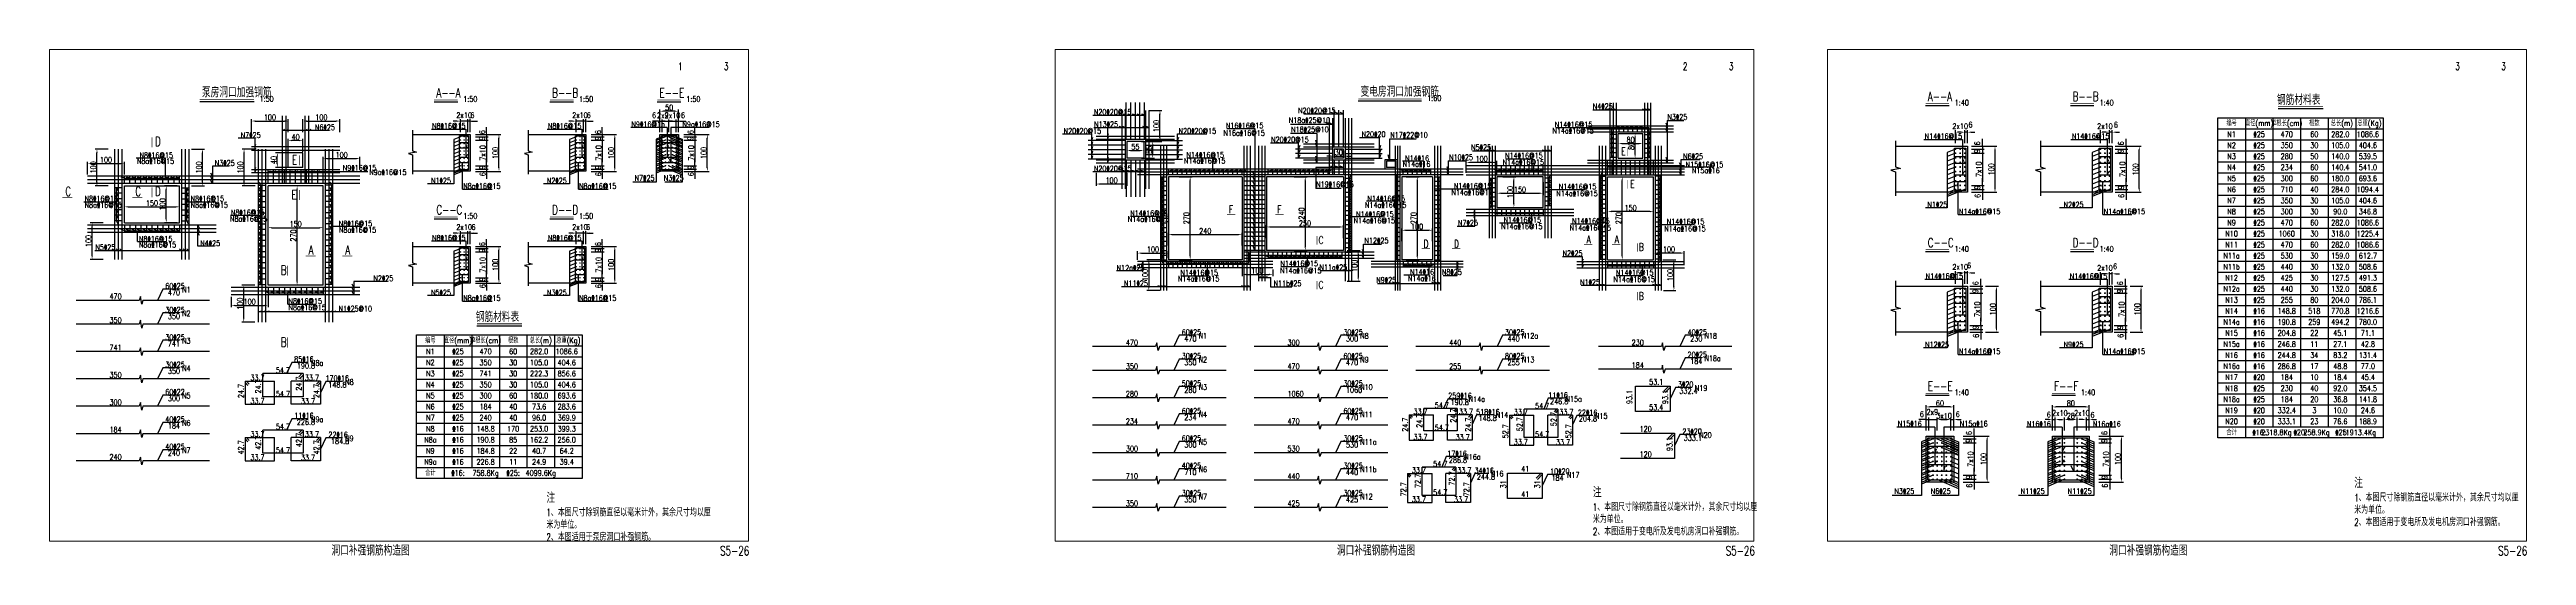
# Paper-space layout '布局1' of a CAD drawing. Header units: millimetres. Extents: x 30 to 1377, y 12 to 287.
# The model-space entities are those that its viewports show. They can reach past a viewport. Long polylines and large blocks are cut down to what shows.
import ezdxf
from ezdxf.enums import TextEntityAlignment as Align

# ---------------------------------------------------------------- set-up
doc = ezdxf.new("R2010")
doc.units = ezdxf.units.MM
for name, color, linetype in [('文字', 7, 'Continuous'), ('标注', 7, 'Continuous'), ('次轮廓线', 7, 'Continuous'), ('钢筋', 1, 'Continuous')]:
    doc.layers.add(name, color=color, linetype=linetype)
doc.styles.get("Standard").update_dxf_attribs({"font": 'simplex1.shx', "width": 0.7, "bigfont": 'hztxt.shx'})
doc.dimstyles.new('40', dxfattribs={"dimscale": 4, "dimtxt": 3, "dimasz": 2, "dimexe": 1, "dimexo": 1, "dimgap": 0.5, "dimtad": 1, "dimdec": 1, "dimzin": 12, "dimdsep": 46, "dimtxsty": 'Standard', "dimcen": 0.5, "dimclrd": 256, "dimclre": 256, "dimclrt": 256, "dimadec": 1, "dimazin": 2, "dimtfac": 1, "dimtdec": 1, "dimtmove": 2, "dimatfit": 3, "dimfxl": 0, "dimtolj": 1, "dimtzin": 0, "dimlwd": -1, "dimlwe": -1, "dimarcsym": 0})
doc.dimstyles.new('50', dxfattribs={"dimscale": 5, "dimtxt": 3, "dimasz": 2, "dimexe": 1, "dimexo": 1, "dimgap": 0.5, "dimtad": 1, "dimdec": 1, "dimzin": 12, "dimdsep": 46, "dimtxsty": 'Standard', "dimcen": 0.5, "dimclrd": 256, "dimclre": 256, "dimclrt": 256, "dimadec": 1, "dimazin": 2, "dimtfac": 1, "dimtdec": 1, "dimtmove": 2, "dimatfit": 3, "dimfxl": 0, "dimtolj": 1, "dimtzin": 0, "dimlwd": -1, "dimlwe": -1, "dimarcsym": 0})
doc.dimstyles.new('60', dxfattribs={"dimscale": 6, "dimtxt": 3, "dimasz": 2, "dimexe": 1, "dimexo": 1, "dimgap": 0.5, "dimtad": 1, "dimdec": 1, "dimzin": 12, "dimdsep": 46, "dimtxsty": 'Standard', "dimcen": 0.5, "dimclrd": 256, "dimclre": 256, "dimclrt": 256, "dimadec": 1, "dimazin": 2, "dimtfac": 1, "dimtdec": 1, "dimtmove": 2, "dimatfit": 3, "dimfxl": 0, "dimtolj": 1, "dimtzin": 0, "dimlwd": -1, "dimlwe": -1, "dimarcsym": 0})

# ---------------------------------------------------------------- blocks, each defined once
blk = doc.blocks.new('点筋')
at = {"layer": '钢筋', "const_width": 2}
blk.add_lwpolyline([(-1, 0, 1), (1, 0, 1)], format="xyb", close=True, dxfattribs=at)
blk = doc.blocks.new('*D33')
at = {"layer": 'Defpoints', "color": 0}
for p in [(671.1, 911.6), (671.1, 869.2), (677.1, 875.2)]:
    blk.add_point(p, dxfattribs=at)
at = {"layer": '标注'}
for p, q in [((671.1, 881.6), (671.1, 916.6)), ((677.1, 881.6), (677.1, 916.6)), ((661.1, 911.6), (651.1, 911.6)), ((677.1, 911.6), (671.1, 911.6)), ((687.1, 911.6), (697.1, 911.6))]:
    blk.add_line(p, q, dxfattribs=at)
for points in [[(661.1, 913.2), (661.1, 909.9), (671.1, 911.6)], [(687.1, 913.2), (687.1, 909.9), (677.1, 911.6)]]:
    blk.add_solid(points, dxfattribs=at)
at = {"layer": '标注', "insert": (683.5, 927.8), "char_height": 15, "attachment_point": 5}
blk.add_mtext('\\A1;6', dxfattribs=at)
blk = doc.blocks.new('*D34')
at = {"layer": 'Defpoints', "color": 0}
for p in [(651.1, 911.6), (651.1, 869.2), (671.1, 869.2)]:
    blk.add_point(p, dxfattribs=at)
at = {"layer": '标注'}
for p, q in [((651.1, 881.6), (651.1, 916.6)), ((671.1, 881.6), (671.1, 916.6)), ((641.1, 911.6), (631.1, 911.6)), ((671.1, 911.6), (651.1, 911.6)), ((681.1, 911.6), (691.1, 911.6))]:
    blk.add_line(p, q, dxfattribs=at)
for points in [[(641.1, 913.2), (641.1, 909.9), (651.1, 911.6)], [(681.1, 913.2), (681.1, 909.9), (671.1, 911.6)]]:
    blk.add_solid(points, dxfattribs=at)
at = {"layer": '标注', "insert": (661.1, 927.8), "char_height": 15, "attachment_point": 5}
blk.add_mtext('\\A1;2x10', dxfattribs=at)
blk = doc.blocks.new('*D35')
at = {"layer": 'Defpoints', "color": 0}
for p in [(671.1, 869.2), (677.1, 875.2), (721.7, 869.2)]:
    blk.add_point(p, dxfattribs=at)
at = {"layer": '标注'}
for p, q in [((691.7, 875.2), (726.7, 875.2)), ((691.7, 869.2), (726.7, 869.2)), ((721.7, 885.2), (721.7, 895.2)), ((721.7, 875.2), (721.7, 869.2)), ((721.7, 859.2), (721.7, 849.2))]:
    blk.add_line(p, q, dxfattribs=at)
for points in [[(720, 885.2), (723.4, 885.2), (721.7, 875.2)], [(720, 859.2), (723.4, 859.2), (721.7, 869.2)]]:
    blk.add_solid(points, dxfattribs=at)
at = {"layer": '标注', "insert": (710.3, 881.7), "char_height": 15, "attachment_point": 5, "rotation": 90}
blk.add_mtext('\\A1;6', dxfattribs=at)
blk = doc.blocks.new('*D36')
at = {"layer": 'Defpoints', "color": 0}
for p in [(671.1, 869.2), (671.1, 860.2), (721.7, 860.2)]:
    blk.add_point(p, dxfattribs=at)
at = {"layer": '标注'}
for p, q in [((691.7, 869.2), (726.7, 869.2)), ((721.7, 879.2), (721.7, 889.2)), ((721.7, 869.2), (721.7, 860.2)), ((691.7, 860.2), (726.7, 860.2)), ((721.7, 850.2), (721.7, 840.2))]:
    blk.add_line(p, q, dxfattribs=at)
for points in [[(720, 879.2), (723.4, 879.2), (721.7, 869.2)], [(720, 850.2), (723.4, 850.2), (721.7, 860.2)]]:
    blk.add_solid(points, dxfattribs=at)
at = {"layer": '标注', "insert": (709.8, 864.7), "char_height": 15, "attachment_point": 5, "rotation": 90}
blk.add_mtext('\\A1;9', dxfattribs=at)
blk = doc.blocks.new('*D37')
at = {"layer": 'Defpoints', "color": 0}
for p in [(671.1, 860.2), (671.1, 790.2), (721.7, 790.2)]:
    blk.add_point(p, dxfattribs=at)
at = {"layer": '标注'}
for p, q in [((691.7, 860.2), (726.7, 860.2)), ((721.7, 850.2), (721.7, 800.2)), ((691.7, 790.2), (726.7, 790.2))]:
    blk.add_line(p, q, dxfattribs=at)
for points in [[(720, 850.2), (723.4, 850.2), (721.7, 860.2)], [(720, 800.2), (723.4, 800.2), (721.7, 790.2)]]:
    blk.add_solid(points, dxfattribs=at)
at = {"layer": '标注', "insert": (711.7, 825.2), "char_height": 15, "attachment_point": 5, "rotation": 90}
blk.add_mtext('\\A1;7x10', dxfattribs=at)
blk = doc.blocks.new('*D38')
at = {"layer": 'Defpoints', "color": 0}
for p in [(671.1, 790.2), (671.1, 781.2), (721.7, 781.2)]:
    blk.add_point(p, dxfattribs=at)
at = {"layer": '标注'}
for p, q in [((721.7, 800.2), (721.7, 810.2)), ((691.7, 790.2), (726.7, 790.2)), ((691.7, 781.2), (726.7, 781.2)), ((721.7, 790.2), (721.7, 781.2)), ((721.7, 771.2), (721.7, 761.2))]:
    blk.add_line(p, q, dxfattribs=at)
for points in [[(720, 800.2), (723.4, 800.2), (721.7, 790.2)], [(720, 771.2), (723.4, 771.2), (721.7, 781.2)]]:
    blk.add_solid(points, dxfattribs=at)
at = {"layer": '标注', "insert": (710.4, 785.7), "char_height": 15, "attachment_point": 5, "rotation": 90}
blk.add_mtext('\\A1;9', dxfattribs=at)
blk = doc.blocks.new('*D39')
at = {"layer": 'Defpoints', "color": 0}
for p in [(671.1, 781.2), (677.1, 775.2), (721.7, 775.2)]:
    blk.add_point(p, dxfattribs=at)
at = {"layer": '标注'}
for p, q in [((691.7, 781.2), (726.7, 781.2)), ((691.7, 775.2), (726.7, 775.2)), ((721.7, 791.2), (721.7, 801.2)), ((721.7, 781.2), (721.7, 775.2)), ((721.7, 765.2), (721.7, 755.2))]:
    blk.add_line(p, q, dxfattribs=at)
for points in [[(720, 791.2), (723.4, 791.2), (721.7, 781.2)], [(720, 765.2), (723.4, 765.2), (721.7, 775.2)]]:
    blk.add_solid(points, dxfattribs=at)
at = {"layer": '标注', "insert": (711.3, 767.4), "char_height": 15, "attachment_point": 5, "rotation": 90}
blk.add_mtext('\\A1;6', dxfattribs=at)
blk = doc.blocks.new('*D40')
at = {"layer": 'Defpoints', "color": 0}
for p in [(677.1, 875.2), (755.9, 875.2), (677.1, 775.2)]:
    blk.add_point(p, dxfattribs=at)
at = {"layer": '标注'}
for p, q in [((725.9, 875.2), (760.9, 875.2)), ((755.9, 785.2), (755.9, 865.2)), ((725.9, 775.2), (760.9, 775.2))]:
    blk.add_line(p, q, dxfattribs=at)
for points in [[(754.2, 865.2), (757.5, 865.2), (755.9, 875.2)], [(754.2, 785.2), (757.5, 785.2), (755.9, 775.2)]]:
    blk.add_solid(points, dxfattribs=at)
at = {"layer": '标注', "insert": (745.9, 825.2), "char_height": 15, "attachment_point": 5, "rotation": 90}
blk.add_mtext('\\A1;100', dxfattribs=at)
blk = doc.blocks.new('*D41')
for p, q in [((237, 735.8), (202, 735.8)), ((207, 475.8), (207, 725.8)), ((237, 465.8), (202, 465.8))]:
    blk.add_line(p, q)
for points in [[(205.4, 725.8), (208.7, 725.8), (207, 735.8)], [(205.4, 475.8), (208.7, 475.8), (207, 465.8)]]:
    blk.add_solid(points)
at = {"layer": 'Defpoints', "color": 0}
for p in [(207, 735.8), (278, 735.8), (278, 465.8)]:
    blk.add_point(p, dxfattribs=at)
at = {"insert": (197, 600.8), "char_height": 15, "attachment_point": 5, "rotation": 90}
blk.add_mtext('\\A1;270', dxfattribs=at)
blk = doc.blocks.new('*D42')
for p, q in [((128, 592.2), (128, 627.2)), ((138, 622.2), (268, 622.2)), ((278, 592.2), (278, 627.2))]:
    blk.add_line(p, q)
for points in [[(138, 623.8), (138, 620.5), (128, 622.2)], [(268, 623.8), (268, 620.5), (278, 622.2)]]:
    blk.add_solid(points)
at = {"layer": 'Defpoints', "color": 0}
for p in [(278, 622.2), (128, 465.8), (278, 465.8)]:
    blk.add_point(p, dxfattribs=at)
at = {"insert": (203, 632.2), "char_height": 15, "attachment_point": 5}
blk.add_mtext('\\A1;150', dxfattribs=at)
blk = doc.blocks.new('*D43')
for p, q in [((183.2, 825.8), (148.2, 825.8)), ((153.2, 795.8), (153.2, 815.8)), ((183.2, 785.8), (148.2, 785.8))]:
    blk.add_line(p, q)
for points in [[(151.6, 815.8), (154.9, 815.8), (153.2, 825.8)], [(151.6, 795.8), (154.9, 795.8), (153.2, 785.8)]]:
    blk.add_solid(points)
at = {"layer": 'Defpoints', "color": 0}
for p in [(153.2, 825.8), (223, 825.8), (223, 785.8)]:
    blk.add_point(p, dxfattribs=at)
at = {"insert": (143.2, 805.8), "char_height": 15, "attachment_point": 5, "rotation": 90}
blk.add_mtext('\\A1;40', dxfattribs=at)
blk = doc.blocks.new('*D44')
for p, q in [((183, 828.6), (183, 863.6)), ((223, 828.6), (223, 863.6)), ((213, 858.6), (193, 858.6))]:
    blk.add_line(p, q)
for points in [[(193, 860.3), (193, 857), (183, 858.6)], [(213, 860.3), (213, 857), (223, 858.6)]]:
    blk.add_solid(points)
at = {"layer": 'Defpoints', "color": 0}
for p in [(183, 858.6), (183, 785.8), (223, 785.8)]:
    blk.add_point(p, dxfattribs=at)
at = {"insert": (203, 868.6), "char_height": 15, "attachment_point": 5}
blk.add_mtext('\\A1;40', dxfattribs=at)
blk = doc.blocks.new('*D45')
for p, q in [((-262.6, 648.8), (-262.6, 683.8)), ((-252.6, 678.8), (-122.6, 678.8)), ((-112.6, 648.8), (-112.6, 683.8))]:
    blk.add_line(p, q)
for points in [[(-252.6, 680.5), (-252.6, 677.1), (-262.6, 678.8)], [(-122.6, 680.5), (-122.6, 677.1), (-112.6, 678.8)]]:
    blk.add_solid(points)
at = {"layer": 'Defpoints', "color": 0}
for p in [(-112.6, 678.8), (-262.6, 635.8), (-112.6, 635.8)]:
    blk.add_point(p, dxfattribs=at)
at = {"insert": (-187.6, 688.8), "char_height": 15, "attachment_point": 5}
blk.add_mtext('\\A1;150', dxfattribs=at)
blk = doc.blocks.new('*D46')
for p, q in [((-118.8, 735.8), (-153.8, 735.8)), ((-148.8, 645.8), (-148.8, 725.8)), ((-118.8, 635.8), (-153.8, 635.8))]:
    blk.add_line(p, q)
for points in [[(-150.4, 725.8), (-147.1, 725.8), (-148.8, 735.8)], [(-150.4, 645.8), (-147.1, 645.8), (-148.8, 635.8)]]:
    blk.add_solid(points)
at = {"layer": 'Defpoints', "color": 0}
for p in [(-148.8, 735.8), (-112.6, 735.8), (-112.6, 635.8)]:
    blk.add_point(p, dxfattribs=at)
at = {"insert": (-158.8, 685.8), "char_height": 15, "attachment_point": 5, "rotation": 90}
blk.add_mtext('\\A1;100', dxfattribs=at)
blk = doc.blocks.new('*D50')
at = {"layer": 'Defpoints', "color": 0}
for p in [(986.1, 911.6), (986.1, 869.2), (992.1, 875.2)]:
    blk.add_point(p, dxfattribs=at)
at = {"layer": '标注'}
for p, q in [((986.1, 881.6), (986.1, 916.6)), ((992.1, 881.6), (992.1, 916.6)), ((976.1, 911.6), (966.1, 911.6)), ((992.1, 911.6), (986.1, 911.6)), ((1002.1, 911.6), (1012.1, 911.6))]:
    blk.add_line(p, q, dxfattribs=at)
for points in [[(976.1, 913.2), (976.1, 909.9), (986.1, 911.6)], [(1002.1, 913.2), (1002.1, 909.9), (992.1, 911.6)]]:
    blk.add_solid(points, dxfattribs=at)
at = {"layer": '标注', "insert": (999.9, 927.8), "char_height": 15, "attachment_point": 5}
blk.add_mtext('\\A1;6', dxfattribs=at)
blk = doc.blocks.new('*D51')
at = {"layer": 'Defpoints', "color": 0}
for p in [(966.1, 911.6), (966.1, 869.2), (986.1, 869.2)]:
    blk.add_point(p, dxfattribs=at)
at = {"layer": '标注'}
for p, q in [((966.1, 881.6), (966.1, 916.6)), ((986.1, 881.6), (986.1, 916.6)), ((956.1, 911.6), (946.1, 911.6)), ((986.1, 911.6), (966.1, 911.6)), ((996.1, 911.6), (1006.1, 911.6))]:
    blk.add_line(p, q, dxfattribs=at)
for points in [[(956.1, 913.2), (956.1, 909.9), (966.1, 911.6)], [(996.1, 913.2), (996.1, 909.9), (986.1, 911.6)]]:
    blk.add_solid(points, dxfattribs=at)
at = {"layer": '标注', "insert": (976.1, 927.8), "char_height": 15, "attachment_point": 5}
blk.add_mtext('\\A1;2x10', dxfattribs=at)
blk = doc.blocks.new('*D48')
at = {"layer": 'Defpoints', "color": 0}
for p in [(986.1, 869.2), (992.1, 875.2), (1036.7, 869.2)]:
    blk.add_point(p, dxfattribs=at)
at = {"layer": '标注'}
for p, q in [((1006.7, 875.2), (1041.7, 875.2)), ((1006.7, 869.2), (1041.7, 869.2)), ((1036.7, 885.2), (1036.7, 895.2)), ((1036.7, 875.2), (1036.7, 869.2)), ((1036.7, 859.2), (1036.7, 849.2))]:
    blk.add_line(p, q, dxfattribs=at)
for points in [[(1035, 885.2), (1038.3, 885.2), (1036.7, 875.2)], [(1035, 859.2), (1038.3, 859.2), (1036.7, 869.2)]]:
    blk.add_solid(points, dxfattribs=at)
at = {"layer": '标注', "insert": (1025.2, 881.7), "char_height": 15, "attachment_point": 5, "rotation": 90}
blk.add_mtext('\\A1;6', dxfattribs=at)
blk = doc.blocks.new('*D52')
at = {"layer": 'Defpoints', "color": 0}
for p in [(986.1, 869.2), (986.1, 860.2), (1036.7, 860.2)]:
    blk.add_point(p, dxfattribs=at)
at = {"layer": '标注'}
for p, q in [((1006.7, 869.2), (1041.7, 869.2)), ((1036.7, 879.2), (1036.7, 889.2)), ((1036.7, 869.2), (1036.7, 860.2)), ((1006.7, 860.2), (1041.7, 860.2)), ((1036.7, 850.2), (1036.7, 840.2))]:
    blk.add_line(p, q, dxfattribs=at)
for points in [[(1035, 879.2), (1038.3, 879.2), (1036.7, 869.2)], [(1035, 850.2), (1038.3, 850.2), (1036.7, 860.2)]]:
    blk.add_solid(points, dxfattribs=at)
at = {"layer": '标注', "insert": (1024.8, 864.7), "char_height": 15, "attachment_point": 5, "rotation": 90}
blk.add_mtext('\\A1;9', dxfattribs=at)
blk = doc.blocks.new('*D53')
at = {"layer": 'Defpoints', "color": 0}
for p in [(986.1, 860.2), (986.1, 790.2), (1036.7, 790.2)]:
    blk.add_point(p, dxfattribs=at)
at = {"layer": '标注'}
for p, q in [((1006.7, 860.2), (1041.7, 860.2)), ((1036.7, 850.2), (1036.7, 800.2)), ((1006.7, 790.2), (1041.7, 790.2))]:
    blk.add_line(p, q, dxfattribs=at)
for points in [[(1035, 850.2), (1038.3, 850.2), (1036.7, 860.2)], [(1035, 800.2), (1038.3, 800.2), (1036.7, 790.2)]]:
    blk.add_solid(points, dxfattribs=at)
at = {"layer": '标注', "insert": (1026.7, 825.2), "char_height": 15, "attachment_point": 5, "rotation": 90}
blk.add_mtext('\\A1;7x10', dxfattribs=at)
blk = doc.blocks.new('*D54')
at = {"layer": 'Defpoints', "color": 0}
for p in [(986.1, 790.2), (986.1, 781.2), (1036.7, 781.2)]:
    blk.add_point(p, dxfattribs=at)
at = {"layer": '标注'}
for p, q in [((1036.7, 800.2), (1036.7, 810.2)), ((1006.7, 790.2), (1041.7, 790.2)), ((1006.7, 781.2), (1041.7, 781.2)), ((1036.7, 790.2), (1036.7, 781.2)), ((1036.7, 771.2), (1036.7, 761.2))]:
    blk.add_line(p, q, dxfattribs=at)
for points in [[(1035, 800.2), (1038.3, 800.2), (1036.7, 790.2)], [(1035, 771.2), (1038.3, 771.2), (1036.7, 781.2)]]:
    blk.add_solid(points, dxfattribs=at)
at = {"layer": '标注', "insert": (1025.4, 785.7), "char_height": 15, "attachment_point": 5, "rotation": 90}
blk.add_mtext('\\A1;9', dxfattribs=at)
blk = doc.blocks.new('*D55')
at = {"layer": 'Defpoints', "color": 0}
for p in [(986.1, 781.2), (992.1, 775.2), (1036.7, 775.2)]:
    blk.add_point(p, dxfattribs=at)
at = {"layer": '标注'}
for p, q in [((1006.7, 781.2), (1041.7, 781.2)), ((1006.7, 775.2), (1041.7, 775.2)), ((1036.7, 791.2), (1036.7, 801.2)), ((1036.7, 781.2), (1036.7, 775.2)), ((1036.7, 765.2), (1036.7, 755.2))]:
    blk.add_line(p, q, dxfattribs=at)
for points in [[(1035, 791.2), (1038.3, 791.2), (1036.7, 781.2)], [(1035, 765.2), (1038.3, 765.2), (1036.7, 775.2)]]:
    blk.add_solid(points, dxfattribs=at)
at = {"layer": '标注', "insert": (1026.2, 767.4), "char_height": 15, "attachment_point": 5, "rotation": 90}
blk.add_mtext('\\A1;6', dxfattribs=at)
blk = doc.blocks.new('*D49')
at = {"layer": 'Defpoints', "color": 0}
for p in [(992.1, 875.2), (1070.8, 875.2), (992.1, 775.2)]:
    blk.add_point(p, dxfattribs=at)
at = {"layer": '标注'}
for p, q in [((1040.8, 875.2), (1075.8, 875.2)), ((1070.8, 785.2), (1070.8, 865.2)), ((1040.8, 775.2), (1075.8, 775.2))]:
    blk.add_line(p, q, dxfattribs=at)
for points in [[(1069.1, 865.2), (1072.5, 865.2), (1070.8, 875.2)], [(1069.1, 785.2), (1072.5, 785.2), (1070.8, 775.2)]]:
    blk.add_solid(points, dxfattribs=at)
at = {"layer": '标注', "insert": (1060.8, 825.2), "char_height": 15, "attachment_point": 5, "rotation": 90}
blk.add_mtext('\\A1;100', dxfattribs=at)
blk = doc.blocks.new('*D66')
at = {"layer": 'Defpoints', "color": 0}
for p in [(671.1, 607.5), (671.1, 565.2), (677.1, 571.2)]:
    blk.add_point(p, dxfattribs=at)
at = {"layer": '标注'}
for p, q in [((661.1, 607.5), (651.1, 607.5)), ((671.1, 577.5), (671.1, 612.5)), ((677.1, 607.5), (671.1, 607.5)), ((677.1, 577.5), (677.1, 612.5)), ((687.1, 607.5), (697.1, 607.5))]:
    blk.add_line(p, q, dxfattribs=at)
for points in [[(661.1, 609.2), (661.1, 605.8), (671.1, 607.5)], [(687.1, 609.2), (687.1, 605.8), (677.1, 607.5)]]:
    blk.add_solid(points, dxfattribs=at)
at = {"layer": '标注', "insert": (686.6, 623.7), "char_height": 15, "attachment_point": 5}
blk.add_mtext('\\A1;6', dxfattribs=at)
blk = doc.blocks.new('*D67')
at = {"layer": 'Defpoints', "color": 0}
for p in [(651.1, 607.5), (651.1, 565.2), (671.1, 565.2)]:
    blk.add_point(p, dxfattribs=at)
at = {"layer": '标注'}
for p, q in [((641.1, 607.5), (631.1, 607.5)), ((651.1, 577.5), (651.1, 612.5)), ((671.1, 607.5), (651.1, 607.5)), ((671.1, 577.5), (671.1, 612.5)), ((681.1, 607.5), (691.1, 607.5))]:
    blk.add_line(p, q, dxfattribs=at)
for points in [[(641.1, 609.2), (641.1, 605.8), (651.1, 607.5)], [(681.1, 609.2), (681.1, 605.8), (671.1, 607.5)]]:
    blk.add_solid(points, dxfattribs=at)
at = {"layer": '标注', "insert": (661.1, 623.7), "char_height": 15, "attachment_point": 5}
blk.add_mtext('\\A1;2x10', dxfattribs=at)
blk = doc.blocks.new('*D57')
at = {"layer": 'Defpoints', "color": 0}
for p in [(671.1, 565.2), (677.1, 571.2), (721.7, 565.2)]:
    blk.add_point(p, dxfattribs=at)
at = {"layer": '标注'}
for p, q in [((691.7, 571.2), (726.7, 571.2)), ((691.7, 565.2), (726.7, 565.2)), ((721.7, 581.2), (721.7, 591.2)), ((721.7, 571.2), (721.7, 565.2)), ((721.7, 555.2), (721.7, 545.2))]:
    blk.add_line(p, q, dxfattribs=at)
for points in [[(720, 581.2), (723.4, 581.2), (721.7, 571.2)], [(720, 555.2), (723.4, 555.2), (721.7, 565.2)]]:
    blk.add_solid(points, dxfattribs=at)
at = {"layer": '标注', "insert": (710.3, 577.6), "char_height": 15, "attachment_point": 5, "rotation": 90}
blk.add_mtext('\\A1;6', dxfattribs=at)
blk = doc.blocks.new('*D68')
at = {"layer": 'Defpoints', "color": 0}
for p in [(671.1, 565.2), (671.1, 556.2), (721.7, 556.2)]:
    blk.add_point(p, dxfattribs=at)
at = {"layer": '标注'}
for p, q in [((691.7, 565.2), (726.7, 565.2)), ((691.7, 556.2), (726.7, 556.2)), ((721.7, 575.2), (721.7, 585.2)), ((721.7, 565.2), (721.7, 556.2)), ((721.7, 546.2), (721.7, 536.2))]:
    blk.add_line(p, q, dxfattribs=at)
for points in [[(720, 575.2), (723.4, 575.2), (721.7, 565.2)], [(720, 546.2), (723.4, 546.2), (721.7, 556.2)]]:
    blk.add_solid(points, dxfattribs=at)
at = {"layer": '标注', "insert": (709.8, 560.7), "char_height": 15, "attachment_point": 5, "rotation": 90}
blk.add_mtext('\\A1;9', dxfattribs=at)
blk = doc.blocks.new('*D69')
at = {"layer": 'Defpoints', "color": 0}
for p in [(671.1, 556.2), (671.1, 486.2), (721.7, 486.2)]:
    blk.add_point(p, dxfattribs=at)
at = {"layer": '标注'}
for p, q in [((691.7, 556.2), (726.7, 556.2)), ((721.7, 546.2), (721.7, 496.2)), ((691.7, 486.2), (726.7, 486.2))]:
    blk.add_line(p, q, dxfattribs=at)
for points in [[(720, 546.2), (723.4, 546.2), (721.7, 556.2)], [(720, 496.2), (723.4, 496.2), (721.7, 486.2)]]:
    blk.add_solid(points, dxfattribs=at)
at = {"layer": '标注', "insert": (711.7, 521.2), "char_height": 15, "attachment_point": 5, "rotation": 90}
blk.add_mtext('\\A1;7x10', dxfattribs=at)
blk = doc.blocks.new('*D70')
at = {"layer": 'Defpoints', "color": 0}
for p in [(671.1, 486.2), (671.1, 477.2), (721.7, 477.2)]:
    blk.add_point(p, dxfattribs=at)
at = {"layer": '标注'}
for p, q in [((691.7, 486.2), (726.7, 486.2)), ((721.7, 496.2), (721.7, 506.2)), ((721.7, 486.2), (721.7, 477.2)), ((691.7, 477.2), (726.7, 477.2)), ((721.7, 467.2), (721.7, 457.2))]:
    blk.add_line(p, q, dxfattribs=at)
for points in [[(720, 496.2), (723.4, 496.2), (721.7, 486.2)], [(720, 467.2), (723.4, 467.2), (721.7, 477.2)]]:
    blk.add_solid(points, dxfattribs=at)
at = {"layer": '标注', "insert": (710.4, 481.7), "char_height": 15, "attachment_point": 5, "rotation": 90}
blk.add_mtext('\\A1;9', dxfattribs=at)
blk = doc.blocks.new('*D71')
at = {"layer": 'Defpoints', "color": 0}
for p in [(671.1, 477.2), (677.1, 471.2), (721.7, 471.2)]:
    blk.add_point(p, dxfattribs=at)
at = {"layer": '标注'}
for p, q in [((721.7, 487.2), (721.7, 497.2)), ((691.7, 477.2), (726.7, 477.2)), ((691.7, 471.2), (726.7, 471.2)), ((721.7, 477.2), (721.7, 471.2)), ((721.7, 461.2), (721.7, 451.2))]:
    blk.add_line(p, q, dxfattribs=at)
for points in [[(720, 487.2), (723.4, 487.2), (721.7, 477.2)], [(720, 461.2), (723.4, 461.2), (721.7, 471.2)]]:
    blk.add_solid(points, dxfattribs=at)
at = {"layer": '标注', "insert": (711.3, 463.3), "char_height": 15, "attachment_point": 5, "rotation": 90}
blk.add_mtext('\\A1;6', dxfattribs=at)
blk = doc.blocks.new('*D65')
at = {"layer": 'Defpoints', "color": 0}
for p in [(677.1, 571.2), (755.9, 571.2), (677.1, 471.2)]:
    blk.add_point(p, dxfattribs=at)
at = {"layer": '标注'}
for p, q in [((725.9, 571.2), (760.9, 571.2)), ((755.9, 481.2), (755.9, 561.2)), ((725.9, 471.2), (760.9, 471.2))]:
    blk.add_line(p, q, dxfattribs=at)
for points in [[(754.2, 561.2), (757.5, 561.2), (755.9, 571.2)], [(754.2, 481.2), (757.5, 481.2), (755.9, 471.2)]]:
    blk.add_solid(points, dxfattribs=at)
at = {"layer": '标注', "insert": (745.9, 521.2), "char_height": 15, "attachment_point": 5, "rotation": 90}
blk.add_mtext('\\A1;100', dxfattribs=at)
blk = doc.blocks.new('*D58')
at = {"layer": 'Defpoints', "color": 0}
for p in [(986.1, 607.5), (986.1, 565.2), (992.1, 571.2)]:
    blk.add_point(p, dxfattribs=at)
at = {"layer": '标注'}
for p, q in [((976.1, 607.5), (966.1, 607.5)), ((986.1, 577.5), (986.1, 612.5)), ((992.1, 607.5), (986.1, 607.5)), ((992.1, 577.5), (992.1, 612.5)), ((1002.1, 607.5), (1012.1, 607.5))]:
    blk.add_line(p, q, dxfattribs=at)
for points in [[(976.1, 609.2), (976.1, 605.8), (986.1, 607.5)], [(1002.1, 609.2), (1002.1, 605.8), (992.1, 607.5)]]:
    blk.add_solid(points, dxfattribs=at)
at = {"layer": '标注', "insert": (998.2, 623.7), "char_height": 15, "attachment_point": 5}
blk.add_mtext('\\A1;6', dxfattribs=at)
blk = doc.blocks.new('*D59')
at = {"layer": 'Defpoints', "color": 0}
for p in [(966.1, 607.5), (966.1, 565.2), (986.1, 565.2)]:
    blk.add_point(p, dxfattribs=at)
at = {"layer": '标注'}
for p, q in [((956.1, 607.5), (946.1, 607.5)), ((966.1, 577.5), (966.1, 612.5)), ((986.1, 607.5), (966.1, 607.5)), ((986.1, 577.5), (986.1, 612.5)), ((996.1, 607.5), (1006.1, 607.5))]:
    blk.add_line(p, q, dxfattribs=at)
for points in [[(956.1, 609.2), (956.1, 605.8), (966.1, 607.5)], [(996.1, 609.2), (996.1, 605.8), (986.1, 607.5)]]:
    blk.add_solid(points, dxfattribs=at)
at = {"layer": '标注', "insert": (976.1, 623.7), "char_height": 15, "attachment_point": 5}
blk.add_mtext('\\A1;2x10', dxfattribs=at)
blk = doc.blocks.new('*D56')
at = {"layer": 'Defpoints', "color": 0}
for p in [(986.1, 565.2), (992.1, 571.2), (1036.7, 565.2)]:
    blk.add_point(p, dxfattribs=at)
at = {"layer": '标注'}
for p, q in [((1006.7, 571.2), (1041.7, 571.2)), ((1006.7, 565.2), (1041.7, 565.2)), ((1036.7, 581.2), (1036.7, 591.2)), ((1036.7, 571.2), (1036.7, 565.2)), ((1036.7, 555.2), (1036.7, 545.2))]:
    blk.add_line(p, q, dxfattribs=at)
for points in [[(1035, 581.2), (1038.3, 581.2), (1036.7, 571.2)], [(1035, 555.2), (1038.3, 555.2), (1036.7, 565.2)]]:
    blk.add_solid(points, dxfattribs=at)
at = {"layer": '标注', "insert": (1025.2, 577.6), "char_height": 15, "attachment_point": 5, "rotation": 90}
blk.add_mtext('\\A1;6', dxfattribs=at)
blk = doc.blocks.new('*D60')
at = {"layer": 'Defpoints', "color": 0}
for p in [(986.1, 565.2), (986.1, 556.2), (1036.7, 556.2)]:
    blk.add_point(p, dxfattribs=at)
at = {"layer": '标注'}
for p, q in [((1006.7, 565.2), (1041.7, 565.2)), ((1006.7, 556.2), (1041.7, 556.2)), ((1036.7, 575.2), (1036.7, 585.2)), ((1036.7, 565.2), (1036.7, 556.2)), ((1036.7, 546.2), (1036.7, 536.2))]:
    blk.add_line(p, q, dxfattribs=at)
for points in [[(1035, 575.2), (1038.3, 575.2), (1036.7, 565.2)], [(1035, 546.2), (1038.3, 546.2), (1036.7, 556.2)]]:
    blk.add_solid(points, dxfattribs=at)
at = {"layer": '标注', "insert": (1024.8, 560.7), "char_height": 15, "attachment_point": 5, "rotation": 90}
blk.add_mtext('\\A1;9', dxfattribs=at)
blk = doc.blocks.new('*D61')
at = {"layer": 'Defpoints', "color": 0}
for p in [(986.1, 556.2), (986.1, 486.2), (1036.7, 486.2)]:
    blk.add_point(p, dxfattribs=at)
at = {"layer": '标注'}
for p, q in [((1006.7, 556.2), (1041.7, 556.2)), ((1036.7, 546.2), (1036.7, 496.2)), ((1006.7, 486.2), (1041.7, 486.2))]:
    blk.add_line(p, q, dxfattribs=at)
for points in [[(1035, 546.2), (1038.3, 546.2), (1036.7, 556.2)], [(1035, 496.2), (1038.3, 496.2), (1036.7, 486.2)]]:
    blk.add_solid(points, dxfattribs=at)
at = {"layer": '标注', "insert": (1026.7, 521.2), "char_height": 15, "attachment_point": 5, "rotation": 90}
blk.add_mtext('\\A1;7x10', dxfattribs=at)
blk = doc.blocks.new('*D62')
at = {"layer": 'Defpoints', "color": 0}
for p in [(986.1, 486.2), (986.1, 477.2), (1036.7, 477.2)]:
    blk.add_point(p, dxfattribs=at)
at = {"layer": '标注'}
for p, q in [((1006.7, 486.2), (1041.7, 486.2)), ((1036.7, 496.2), (1036.7, 506.2)), ((1036.7, 486.2), (1036.7, 477.2)), ((1006.7, 477.2), (1041.7, 477.2)), ((1036.7, 467.2), (1036.7, 457.2))]:
    blk.add_line(p, q, dxfattribs=at)
for points in [[(1035, 496.2), (1038.3, 496.2), (1036.7, 486.2)], [(1035, 467.2), (1038.3, 467.2), (1036.7, 477.2)]]:
    blk.add_solid(points, dxfattribs=at)
at = {"layer": '标注', "insert": (1025.4, 481.7), "char_height": 15, "attachment_point": 5, "rotation": 90}
blk.add_mtext('\\A1;9', dxfattribs=at)
blk = doc.blocks.new('*D63')
at = {"layer": 'Defpoints', "color": 0}
for p in [(986.1, 477.2), (992.1, 471.2), (1036.7, 471.2)]:
    blk.add_point(p, dxfattribs=at)
at = {"layer": '标注'}
for p, q in [((1036.7, 487.2), (1036.7, 497.2)), ((1006.7, 477.2), (1041.7, 477.2)), ((1006.7, 471.2), (1041.7, 471.2)), ((1036.7, 477.2), (1036.7, 471.2)), ((1036.7, 461.2), (1036.7, 451.2))]:
    blk.add_line(p, q, dxfattribs=at)
for points in [[(1035, 487.2), (1038.3, 487.2), (1036.7, 477.2)], [(1035, 461.2), (1038.3, 461.2), (1036.7, 471.2)]]:
    blk.add_solid(points, dxfattribs=at)
at = {"layer": '标注', "insert": (1026.2, 463.3), "char_height": 15, "attachment_point": 5, "rotation": 90}
blk.add_mtext('\\A1;6', dxfattribs=at)
blk = doc.blocks.new('*D64')
at = {"layer": 'Defpoints', "color": 0}
for p in [(992.1, 571.2), (1070.8, 571.2), (992.1, 471.2)]:
    blk.add_point(p, dxfattribs=at)
at = {"layer": '标注'}
for p, q in [((1040.8, 571.2), (1075.8, 571.2)), ((1070.8, 481.2), (1070.8, 561.2)), ((1040.8, 471.2), (1075.8, 471.2))]:
    blk.add_line(p, q, dxfattribs=at)
for points in [[(1069.1, 561.2), (1072.5, 561.2), (1070.8, 571.2)], [(1069.1, 481.2), (1072.5, 481.2), (1070.8, 471.2)]]:
    blk.add_solid(points, dxfattribs=at)
at = {"layer": '标注', "insert": (1060.8, 521.2), "char_height": 15, "attachment_point": 5, "rotation": 90}
blk.add_mtext('\\A1;100', dxfattribs=at)
blk = doc.blocks.new('*D72')
for p, q in [((1193.6, 881.3), (1193.6, 916.3)), ((1199.6, 881.3), (1199.6, 916.3)), ((1183.6, 911.3), (1173.6, 911.3)), ((1193.6, 911.3), (1199.6, 911.3)), ((1209.6, 911.3), (1219.6, 911.3))]:
    blk.add_line(p, q)
for points in [[(1183.6, 913), (1183.6, 909.6), (1193.6, 911.3)], [(1209.6, 913), (1209.6, 909.6), (1199.6, 911.3)]]:
    blk.add_solid(points)
at = {"layer": 'Defpoints', "color": 0}
for p in [(1193.6, 875.2), (1199.6, 911.3), (1199.6, 869.2)]:
    blk.add_point(p, dxfattribs=at)
at = {"insert": (1177.4, 927.5), "char_height": 15, "attachment_point": 5}
blk.add_mtext('\\A1;6', dxfattribs=at)
blk = doc.blocks.new('*D73')
for p, q in [((1199.6, 881.3), (1199.6, 916.3)), ((1217.6, 881.3), (1217.6, 916.3)), ((1189.6, 911.3), (1179.6, 911.3)), ((1199.6, 911.3), (1217.6, 911.3)), ((1227.6, 911.3), (1237.6, 911.3))]:
    blk.add_line(p, q)
for points in [[(1189.6, 913), (1189.6, 909.6), (1199.6, 911.3)], [(1227.6, 913), (1227.6, 909.6), (1217.6, 911.3)]]:
    blk.add_solid(points)
at = {"layer": 'Defpoints', "color": 0}
for p in [(1199.6, 869.2), (1217.6, 911.3), (1217.6, 869.2)]:
    blk.add_point(p, dxfattribs=at)
at = {"insert": (1201.3, 927.5), "char_height": 15, "attachment_point": 5}
blk.add_mtext('\\A1;2x9', dxfattribs=at)
blk = doc.blocks.new('*D74')
for p, q in [((1217.6, 881.3), (1217.6, 916.3)), ((1237.6, 881.3), (1237.6, 916.3)), ((1207.6, 911.3), (1197.6, 911.3)), ((1217.6, 911.3), (1237.6, 911.3)), ((1247.6, 911.3), (1257.6, 911.3))]:
    blk.add_line(p, q)
for points in [[(1207.6, 913), (1207.6, 909.6), (1217.6, 911.3)], [(1247.6, 913), (1247.6, 909.6), (1237.6, 911.3)]]:
    blk.add_solid(points)
at = {"layer": 'Defpoints', "color": 0}
for p in [(1217.6, 869.2), (1237.6, 911.3), (1237.6, 869.2)]:
    blk.add_point(p, dxfattribs=at)
at = {"insert": (1227.6, 927.5), "char_height": 15, "attachment_point": 5}
blk.add_mtext('\\A1;2x10', dxfattribs=at)
blk = doc.blocks.new('*D75')
for p, q in [((1237.6, 881.3), (1237.6, 916.3)), ((1243.6, 881.3), (1243.6, 916.3)), ((1227.6, 911.3), (1217.6, 911.3)), ((1237.6, 911.3), (1243.6, 911.3)), ((1253.6, 911.3), (1263.6, 911.3))]:
    blk.add_line(p, q)
for points in [[(1227.6, 913), (1227.6, 909.6), (1237.6, 911.3)], [(1253.6, 913), (1253.6, 909.6), (1243.6, 911.3)]]:
    blk.add_solid(points)
at = {"layer": 'Defpoints', "color": 0}
for p in [(1237.6, 869.2), (1243.6, 911.3), (1243.6, 875.2)]:
    blk.add_point(p, dxfattribs=at)
at = {"insert": (1256.2, 927.5), "char_height": 15, "attachment_point": 5}
blk.add_mtext('\\A1;6', dxfattribs=at)
blk = doc.blocks.new('*D76')
for p, q in [((1193.6, 908.5), (1193.6, 943.5)), ((1233.6, 938.5), (1203.6, 938.5)), ((1243.6, 908.5), (1243.6, 943.5))]:
    blk.add_line(p, q)
for points in [[(1203.6, 940.1), (1203.6, 936.8), (1193.6, 938.5)], [(1233.6, 940.1), (1233.6, 936.8), (1243.6, 938.5)]]:
    blk.add_solid(points)
at = {"layer": 'Defpoints', "color": 0}
for p in [(1193.6, 938.5), (1193.6, 875.2), (1243.6, 875.2)]:
    blk.add_point(p, dxfattribs=at)
at = {"insert": (1218.6, 948.5), "char_height": 15, "attachment_point": 5}
blk.add_mtext('\\A1;50', dxfattribs=at)
blk = doc.blocks.new('*D77')
at = {"layer": 'Defpoints', "color": 0}
for p in [(1237.6, 869.2), (1243.6, 875.2), (1288.2, 869.2)]:
    blk.add_point(p, dxfattribs=at)
at = {"layer": '标注'}
for p, q in [((1258.2, 875.2), (1293.2, 875.2)), ((1258.2, 869.2), (1293.2, 869.2)), ((1288.2, 885.2), (1288.2, 895.2)), ((1288.2, 875.2), (1288.2, 869.2)), ((1288.2, 859.2), (1288.2, 849.2))]:
    blk.add_line(p, q, dxfattribs=at)
for points in [[(1286.5, 885.2), (1289.9, 885.2), (1288.2, 875.2)], [(1286.5, 859.2), (1289.9, 859.2), (1288.2, 869.2)]]:
    blk.add_solid(points, dxfattribs=at)
at = {"layer": '标注', "insert": (1276.8, 881.7), "char_height": 15, "attachment_point": 5, "rotation": 90}
blk.add_mtext('\\A1;6', dxfattribs=at)
blk = doc.blocks.new('*D78')
at = {"layer": 'Defpoints', "color": 0}
for p in [(1237.6, 869.2), (1237.6, 860.2), (1288.2, 860.2)]:
    blk.add_point(p, dxfattribs=at)
at = {"layer": '标注'}
for p, q in [((1258.2, 869.2), (1293.2, 869.2)), ((1288.2, 879.2), (1288.2, 889.2)), ((1288.2, 869.2), (1288.2, 860.2)), ((1258.2, 860.2), (1293.2, 860.2)), ((1288.2, 850.2), (1288.2, 840.2))]:
    blk.add_line(p, q, dxfattribs=at)
for points in [[(1286.5, 879.2), (1289.9, 879.2), (1288.2, 869.2)], [(1286.5, 850.2), (1289.9, 850.2), (1288.2, 860.2)]]:
    blk.add_solid(points, dxfattribs=at)
at = {"layer": '标注', "insert": (1276.3, 864.7), "char_height": 15, "attachment_point": 5, "rotation": 90}
blk.add_mtext('\\A1;9', dxfattribs=at)
blk = doc.blocks.new('*D79')
at = {"layer": 'Defpoints', "color": 0}
for p in [(1237.6, 860.2), (1237.6, 790.2), (1288.2, 790.2)]:
    blk.add_point(p, dxfattribs=at)
at = {"layer": '标注'}
for p, q in [((1258.2, 860.2), (1293.2, 860.2)), ((1288.2, 850.2), (1288.2, 800.2)), ((1258.2, 790.2), (1293.2, 790.2))]:
    blk.add_line(p, q, dxfattribs=at)
for points in [[(1286.5, 850.2), (1289.9, 850.2), (1288.2, 860.2)], [(1286.5, 800.2), (1289.9, 800.2), (1288.2, 790.2)]]:
    blk.add_solid(points, dxfattribs=at)
at = {"layer": '标注', "insert": (1278.2, 825.2), "char_height": 15, "attachment_point": 5, "rotation": 90}
blk.add_mtext('\\A1;7x10', dxfattribs=at)
blk = doc.blocks.new('*D80')
at = {"layer": 'Defpoints', "color": 0}
for p in [(1237.6, 790.2), (1237.6, 781.2), (1288.2, 781.2)]:
    blk.add_point(p, dxfattribs=at)
at = {"layer": '标注'}
for p, q in [((1288.2, 800.2), (1288.2, 810.2)), ((1258.2, 790.2), (1293.2, 790.2)), ((1258.2, 781.2), (1293.2, 781.2)), ((1288.2, 790.2), (1288.2, 781.2)), ((1288.2, 771.2), (1288.2, 761.2))]:
    blk.add_line(p, q, dxfattribs=at)
for points in [[(1286.5, 800.2), (1289.9, 800.2), (1288.2, 790.2)], [(1286.5, 771.2), (1289.9, 771.2), (1288.2, 781.2)]]:
    blk.add_solid(points, dxfattribs=at)
at = {"layer": '标注', "insert": (1276.9, 785.7), "char_height": 15, "attachment_point": 5, "rotation": 90}
blk.add_mtext('\\A1;9', dxfattribs=at)
blk = doc.blocks.new('*D81')
at = {"layer": 'Defpoints', "color": 0}
for p in [(1237.6, 781.2), (1243.6, 775.2), (1288.2, 775.2)]:
    blk.add_point(p, dxfattribs=at)
at = {"layer": '标注'}
for p, q in [((1258.2, 781.2), (1293.2, 781.2)), ((1258.2, 775.2), (1293.2, 775.2)), ((1288.2, 791.2), (1288.2, 801.2)), ((1288.2, 781.2), (1288.2, 775.2)), ((1288.2, 765.2), (1288.2, 755.2))]:
    blk.add_line(p, q, dxfattribs=at)
for points in [[(1286.5, 791.2), (1289.9, 791.2), (1288.2, 781.2)], [(1286.5, 765.2), (1289.9, 765.2), (1288.2, 775.2)]]:
    blk.add_solid(points, dxfattribs=at)
at = {"layer": '标注', "insert": (1277.7, 767.4), "char_height": 15, "attachment_point": 5, "rotation": 90}
blk.add_mtext('\\A1;6', dxfattribs=at)
blk = doc.blocks.new('*D82')
at = {"layer": 'Defpoints', "color": 0}
for p in [(1243.6, 875.2), (1322.3, 875.2), (1243.6, 775.2)]:
    blk.add_point(p, dxfattribs=at)
at = {"layer": '标注'}
for p, q in [((1292.3, 875.2), (1327.3, 875.2)), ((1322.3, 785.2), (1322.3, 865.2)), ((1292.3, 775.2), (1327.3, 775.2))]:
    blk.add_line(p, q, dxfattribs=at)
for points in [[(1320.7, 865.2), (1324, 865.2), (1322.3, 875.2)], [(1320.7, 785.2), (1324, 785.2), (1322.3, 775.2)]]:
    blk.add_solid(points, dxfattribs=at)
at = {"layer": '标注', "insert": (1312.3, 825.2), "char_height": 15, "attachment_point": 5, "rotation": 90}
blk.add_mtext('\\A1;100', dxfattribs=at)
blk = doc.blocks.new('*D83')
for p, q in [((-362.6, 766.8), (-362.6, 801.5)), ((-352.6, 796.5), (-272.6, 796.5)), ((-262.6, 766.5), (-262.6, 801.5))]:
    blk.add_line(p, q)
for points in [[(-352.6, 798.2), (-352.6, 794.9), (-362.6, 796.5)], [(-272.6, 798.2), (-272.6, 794.9), (-262.6, 796.5)]]:
    blk.add_solid(points)
at = {"layer": 'Defpoints', "color": 0}
for p in [(-362.6, 761.8), (-262.6, 796.5), (-262.6, 735.8)]:
    blk.add_point(p, dxfattribs=at)
at = {"insert": (-312.6, 806.5), "char_height": 15, "attachment_point": 5}
blk.add_mtext('\\A1;100', dxfattribs=at)
blk = doc.blocks.new('*D84')
for p, q in [((-80, 835.8), (-45, 835.8)), ((-50, 745.8), (-50, 825.8)), ((-80, 735.8), (-45, 735.8))]:
    blk.add_line(p, q)
for points in [[(-51.7, 825.8), (-48.4, 825.8), (-50, 835.8)], [(-51.7, 745.8), (-48.4, 745.8), (-50, 735.8)]]:
    blk.add_solid(points)
at = {"layer": 'Defpoints', "color": 0}
for p in [(-86.6, 835.8), (-50, 835.8), (-112.6, 735.8)]:
    blk.add_point(p, dxfattribs=at)
at = {"insert": (-60, 785.8), "char_height": 15, "attachment_point": 5, "rotation": 90}
blk.add_mtext('\\A1;100', dxfattribs=at)
blk = doc.blocks.new('*D85')
for p, q in [((-320.3, 635.8), (-355.3, 635.8)), ((-350.3, 545.8), (-350.3, 625.8)), ((-320.3, 535.8), (-355.3, 535.8))]:
    blk.add_line(p, q)
for points in [[(-352, 625.8), (-348.7, 625.8), (-350.3, 635.8)], [(-352, 545.8), (-348.7, 545.8), (-350.3, 535.8)]]:
    blk.add_solid(points)
at = {"layer": 'Defpoints', "color": 0}
for p in [(-350.3, 635.8), (-262.6, 635.8), (-288.6, 535.8)]:
    blk.add_point(p, dxfattribs=at)
at = {"insert": (-360.3, 585.8), "char_height": 15, "attachment_point": 5, "rotation": 90}
blk.add_mtext('\\A1;100', dxfattribs=at)
blk = doc.blocks.new('*D86')
for p, q in [((-307.1, 835.8), (-342.1, 835.8)), ((-337.1, 745.8), (-337.1, 825.8)), ((-307.1, 735.8), (-342.1, 735.8))]:
    blk.add_line(p, q)
for points in [[(-338.7, 825.8), (-335.4, 825.8), (-337.1, 835.8)], [(-338.7, 745.8), (-335.4, 745.8), (-337.1, 735.8)]]:
    blk.add_solid(points)
at = {"layer": 'Defpoints', "color": 0}
for p in [(-337.1, 835.8), (-288.6, 835.8), (-262.6, 735.8)]:
    blk.add_point(p, dxfattribs=at)
at = {"insert": (-347.1, 785.8), "char_height": 15, "attachment_point": 5, "rotation": 90}
blk.add_mtext('\\A1;100', dxfattribs=at)
blk = doc.blocks.new('*D87')
for p, q in [((28, 434.8), (28, 406.1)), ((128, 441.1), (128, 406.1)), ((38, 411.1), (118, 411.1))]:
    blk.add_line(p, q)
for points in [[(38, 412.7), (38, 409.4), (28, 411.1)], [(118, 412.7), (118, 409.4), (128, 411.1)]]:
    blk.add_solid(points)
at = {"layer": 'Defpoints', "color": 0}
for p in [(28, 439.8), (128, 465.8), (128, 411.1)]:
    blk.add_point(p, dxfattribs=at)
at = {"insert": (78, 421.1), "char_height": 15, "attachment_point": 5}
blk.add_mtext('\\A1;100', dxfattribs=at)
blk = doc.blocks.new('*D88')
for p, q in [((91.9, 465.8), (56.9, 465.8)), ((61.9, 375.8), (61.9, 455.8)), ((91.9, 365.8), (56.9, 365.8))]:
    blk.add_line(p, q)
for points in [[(60.2, 455.8), (63.6, 455.8), (61.9, 465.8)], [(60.2, 375.8), (63.6, 375.8), (61.9, 365.8)]]:
    blk.add_solid(points)
at = {"layer": 'Defpoints', "color": 0}
for p in [(61.9, 465.8), (128, 465.8), (102, 365.8)]:
    blk.add_point(p, dxfattribs=at)
at = {"insert": (51.9, 415.8), "char_height": 15, "attachment_point": 5, "rotation": 90}
blk.add_mtext('\\A1;100', dxfattribs=at)
blk = doc.blocks.new('*D89')
for p, q in [((92.8, 835.8), (57.8, 835.8)), ((62.8, 745.8), (62.8, 825.8)), ((92.8, 735.8), (57.8, 735.8))]:
    blk.add_line(p, q)
for points in [[(61.1, 825.8), (64.4, 825.8), (62.8, 835.8)], [(61.1, 745.8), (64.4, 745.8), (62.8, 735.8)]]:
    blk.add_solid(points)
at = {"layer": 'Defpoints', "color": 0}
for p in [(62.8, 835.8), (122, 835.8), (128, 735.8)]:
    blk.add_point(p, dxfattribs=at)
at = {"insert": (52.8, 785.8), "char_height": 15, "attachment_point": 5, "rotation": 90}
blk.add_mtext('\\A1;100', dxfattribs=at)
blk = doc.blocks.new('*D90')
for p, q in [((83, 881.9), (83, 916.9)), ((183, 881.9), (183, 916.9)), ((93, 911.9), (173, 911.9))]:
    blk.add_line(p, q)
for points in [[(93, 913.6), (93, 910.3), (83, 911.9)], [(173, 913.6), (173, 910.3), (183, 911.9)]]:
    blk.add_solid(points)
at = {"layer": 'Defpoints', "color": 0}
for p in [(183, 911.9), (83, 841.8), (183, 825.8)]:
    blk.add_point(p, dxfattribs=at)
at = {"insert": (133, 921.9), "char_height": 15, "attachment_point": 5}
blk.add_mtext('\\A1;100', dxfattribs=at)
blk = doc.blocks.new('*D91')
for p, q in [((223, 881.9), (223, 916.9)), ((323, 881.9), (323, 916.9)), ((233, 911.9), (313, 911.9))]:
    blk.add_line(p, q)
for points in [[(233, 913.6), (233, 910.3), (223, 911.9)], [(313, 913.6), (313, 910.3), (323, 911.9)]]:
    blk.add_solid(points)
at = {"layer": 'Defpoints', "color": 0}
for p in [(323, 911.9), (223, 825.8), (323, 831.8)]:
    blk.add_point(p, dxfattribs=at)
at = {"insert": (273, 921.9), "char_height": 15, "attachment_point": 5}
blk.add_mtext('\\A1;100', dxfattribs=at)
blk = doc.blocks.new('*D92')
for p, q in [((278, 779.9), (278, 814.9)), ((288, 809.9), (368, 809.9)), ((378, 779.9), (378, 814.9))]:
    blk.add_line(p, q)
for points in [[(288, 811.6), (288, 808.2), (278, 809.9)], [(368, 811.6), (368, 808.2), (378, 809.9)]]:
    blk.add_solid(points)
at = {"layer": 'Defpoints', "color": 0}
for p in [(378, 809.9), (278, 735.8), (378, 741.8)]:
    blk.add_point(p, dxfattribs=at)
at = {"insert": (328, 819.9), "char_height": 15, "attachment_point": 5}
blk.add_mtext('\\A1;100', dxfattribs=at)
blk = doc.blocks.new('*D133')
at = {"layer": 'Defpoints', "color": 0}
for p in [(3949.4, 2007), (3949.4, 1970.3), (3955.4, 1976.3)]:
    blk.add_point(p, dxfattribs=at)
at = {"layer": '标注'}
for p, q in [((3941.4, 2007), (3933.4, 2007)), ((3949.4, 1983), (3949.4, 2011)), ((3955.4, 2007), (3949.4, 2007)), ((3955.4, 1983), (3955.4, 2011)), ((3963.4, 2007), (3971.4, 2007))]:
    blk.add_line(p, q, dxfattribs=at)
for points in [[(3941.4, 2008.3), (3941.4, 2005.6), (3949.4, 2007)], [(3963.4, 2008.3), (3963.4, 2005.6), (3955.4, 2007)]]:
    blk.add_solid(points, dxfattribs=at)
at = {"layer": '标注', "insert": (3961.8, 2023.2), "char_height": 12, "attachment_point": 5}
blk.add_mtext('\\A1;6', dxfattribs=at)
blk = doc.blocks.new('*D134')
at = {"layer": 'Defpoints', "color": 0}
for p in [(3929.4, 2007), (3929.4, 1970.3), (3949.4, 1970.3)]:
    blk.add_point(p, dxfattribs=at)
at = {"layer": '标注'}
for p, q in [((3929.4, 1983), (3929.4, 2011)), ((3941.4, 2007), (3937.4, 2007)), ((3949.4, 1983), (3949.4, 2011))]:
    blk.add_line(p, q, dxfattribs=at)
for points in [[(3937.4, 2008.3), (3937.4, 2005.6), (3929.4, 2007)], [(3941.4, 2008.3), (3941.4, 2005.6), (3949.4, 2007)]]:
    blk.add_solid(points, dxfattribs=at)
at = {"layer": '标注', "insert": (3939.4, 2020), "char_height": 12, "attachment_point": 5}
blk.add_mtext('\\A1;2x10', dxfattribs=at)
blk = doc.blocks.new('*D102')
at = {"layer": 'Defpoints', "color": 0}
for p in [(3949.4, 1970.3), (3955.4, 1976.3), (3987.9, 1970.3)]:
    blk.add_point(p, dxfattribs=at)
at = {"layer": '标注'}
for p, q in [((3963.9, 1976.3), (3991.9, 1976.3)), ((3963.9, 1970.3), (3991.9, 1970.3)), ((3987.9, 1984.3), (3987.9, 1992.3)), ((3987.9, 1976.3), (3987.9, 1970.3)), ((3987.9, 1962.3), (3987.9, 1954.3))]:
    blk.add_line(p, q, dxfattribs=at)
for points in [[(3986.5, 1984.3), (3989.2, 1984.3), (3987.9, 1976.3)], [(3986.5, 1962.3), (3989.2, 1962.3), (3987.9, 1970.3)]]:
    blk.add_solid(points, dxfattribs=at)
at = {"layer": '标注', "insert": (3976.5, 1982.7), "char_height": 12, "attachment_point": 5, "rotation": 90}
blk.add_mtext('\\A1;6', dxfattribs=at)
blk = doc.blocks.new('*D135')
at = {"layer": 'Defpoints', "color": 0}
for p in [(3949.4, 1970.3), (3949.4, 1961.3), (3987.9, 1961.3)]:
    blk.add_point(p, dxfattribs=at)
at = {"layer": '标注'}
for p, q in [((3963.9, 1970.3), (3991.9, 1970.3)), ((3963.9, 1961.3), (3991.9, 1961.3)), ((3987.9, 1978.3), (3987.9, 1986.3)), ((3987.9, 1970.3), (3987.9, 1961.3)), ((3987.9, 1953.3), (3987.9, 1945.3))]:
    blk.add_line(p, q, dxfattribs=at)
for points in [[(3986.5, 1978.3), (3989.2, 1978.3), (3987.9, 1970.3)], [(3986.5, 1953.3), (3989.2, 1953.3), (3987.9, 1961.3)]]:
    blk.add_solid(points, dxfattribs=at)
at = {"layer": '标注', "insert": (3976, 1965.8), "char_height": 12, "attachment_point": 5, "rotation": 90}
blk.add_mtext('\\A1;9', dxfattribs=at)
blk = doc.blocks.new('*D136')
at = {"layer": 'Defpoints', "color": 0}
for p in [(3949.4, 1961.3), (3949.4, 1891.3), (3987.9, 1891.3)]:
    blk.add_point(p, dxfattribs=at)
at = {"layer": '标注'}
for p, q in [((3963.9, 1961.3), (3991.9, 1961.3)), ((3987.9, 1953.3), (3987.9, 1899.3)), ((3963.9, 1891.3), (3991.9, 1891.3))]:
    blk.add_line(p, q, dxfattribs=at)
for points in [[(3986.5, 1953.3), (3989.2, 1953.3), (3987.9, 1961.3)], [(3986.5, 1899.3), (3989.2, 1899.3), (3987.9, 1891.3)]]:
    blk.add_solid(points, dxfattribs=at)
at = {"layer": '标注', "insert": (3979.9, 1926.3), "char_height": 12, "attachment_point": 5, "rotation": 90}
blk.add_mtext('\\A1;7x10', dxfattribs=at)
blk = doc.blocks.new('*D137')
at = {"layer": 'Defpoints', "color": 0}
for p in [(3949.4, 1891.3), (3949.4, 1882.3), (3987.9, 1882.3)]:
    blk.add_point(p, dxfattribs=at)
at = {"layer": '标注'}
for p, q in [((3963.9, 1891.3), (3991.9, 1891.3)), ((3987.9, 1899.3), (3987.9, 1907.3)), ((3987.9, 1891.3), (3987.9, 1882.3)), ((3963.9, 1882.3), (3991.9, 1882.3)), ((3987.9, 1874.3), (3987.9, 1866.3))]:
    blk.add_line(p, q, dxfattribs=at)
for points in [[(3986.5, 1899.3), (3989.2, 1899.3), (3987.9, 1891.3)], [(3986.5, 1874.3), (3989.2, 1874.3), (3987.9, 1882.3)]]:
    blk.add_solid(points, dxfattribs=at)
at = {"layer": '标注', "insert": (3976.6, 1886.8), "char_height": 12, "attachment_point": 5, "rotation": 90}
blk.add_mtext('\\A1;9', dxfattribs=at)
blk = doc.blocks.new('*D138')
at = {"layer": 'Defpoints', "color": 0}
for p in [(3949.4, 1882.3), (3955.4, 1876.3), (3987.9, 1876.3)]:
    blk.add_point(p, dxfattribs=at)
at = {"layer": '标注'}
for p, q in [((3987.9, 1890.3), (3987.9, 1898.3)), ((3963.9, 1882.3), (3991.9, 1882.3)), ((3963.9, 1876.3), (3991.9, 1876.3)), ((3987.9, 1882.3), (3987.9, 1876.3)), ((3987.9, 1868.3), (3987.9, 1860.3))]:
    blk.add_line(p, q, dxfattribs=at)
for points in [[(3986.5, 1890.3), (3989.2, 1890.3), (3987.9, 1882.3)], [(3986.5, 1868.3), (3989.2, 1868.3), (3987.9, 1876.3)]]:
    blk.add_solid(points, dxfattribs=at)
at = {"layer": '标注', "insert": (3977.4, 1868.4), "char_height": 12, "attachment_point": 5, "rotation": 90}
blk.add_mtext('\\A1;6', dxfattribs=at)
blk = doc.blocks.new('*D139')
at = {"layer": 'Defpoints', "color": 0}
for p in [(3955.4, 1976.3), (4015.2, 1976.3), (3955.4, 1876.3)]:
    blk.add_point(p, dxfattribs=at)
at = {"layer": '标注'}
for p, q in [((3991.2, 1976.3), (4019.2, 1976.3)), ((4015.2, 1884.3), (4015.2, 1968.3)), ((3991.2, 1876.3), (4019.2, 1876.3))]:
    blk.add_line(p, q, dxfattribs=at)
for points in [[(4013.8, 1968.3), (4016.5, 1968.3), (4015.2, 1976.3)], [(4013.8, 1884.3), (4016.5, 1884.3), (4015.2, 1876.3)]]:
    blk.add_solid(points, dxfattribs=at)
at = {"layer": '标注', "insert": (4007.2, 1926.3), "char_height": 12, "attachment_point": 5, "rotation": 90}
blk.add_mtext('\\A1;100', dxfattribs=at)
blk = doc.blocks.new('*D103')
for p, q in [((4931.5, 735.8), (4973.5, 735.8)), ((4967.5, 477.8), (4967.5, 723.8)), ((4931.5, 465.8), (4973.5, 465.8))]:
    blk.add_line(p, q)
for points in [[(4965.5, 723.8), (4969.5, 723.8), (4967.5, 735.8)], [(4965.5, 477.8), (4969.5, 477.8), (4967.5, 465.8)]]:
    blk.add_solid(points)
at = {"layer": 'Defpoints', "color": 0}
for p in [(4919.8, 735.8), (4967.5, 735.8), (4919.8, 465.8)]:
    blk.add_point(p, dxfattribs=at)
at = {"insert": (4955.5, 600.8), "char_height": 18, "attachment_point": 5, "rotation": 90}
blk.add_mtext('\\A1;270', dxfattribs=at)
blk = doc.blocks.new('*D104')
for p, q in [((4919.8, 586.2), (4919.8, 628.2)), ((5057.8, 622.2), (4931.8, 622.2)), ((5069.8, 586.2), (5069.8, 628.2))]:
    blk.add_line(p, q)
for points in [[(4931.8, 624.2), (4931.8, 620.2), (4919.8, 622.2)], [(5057.8, 624.2), (5057.8, 620.2), (5069.8, 622.2)]]:
    blk.add_solid(points)
at = {"layer": 'Defpoints', "color": 0}
for p in [(4919.8, 622.2), (4919.8, 465.8), (5069.8, 465.8)]:
    blk.add_point(p, dxfattribs=at)
at = {"insert": (4994.8, 634.2), "char_height": 18, "attachment_point": 5}
blk.add_mtext('\\A1;150', dxfattribs=at)
blk = doc.blocks.new('*D119')
at = {"layer": 'Defpoints', "color": 0}
for p in [(4264.3, 2007), (4264.3, 1970.3), (4270.3, 1976.3)]:
    blk.add_point(p, dxfattribs=at)
at = {"layer": '标注'}
for p, q in [((4256.3, 2007), (4248.3, 2007)), ((4264.3, 1983), (4264.3, 2011)), ((4270.3, 2007), (4264.3, 2007)), ((4270.3, 1983), (4270.3, 2011)), ((4278.3, 2007), (4286.3, 2007))]:
    blk.add_line(p, q, dxfattribs=at)
for points in [[(4256.3, 2008.3), (4256.3, 2005.6), (4264.3, 2007)], [(4278.3, 2008.3), (4278.3, 2005.6), (4270.3, 2007)]]:
    blk.add_solid(points, dxfattribs=at)
at = {"layer": '标注', "insert": (4278.1, 2023.2), "char_height": 12, "attachment_point": 5}
blk.add_mtext('\\A1;6', dxfattribs=at)
blk = doc.blocks.new('*D120')
at = {"layer": 'Defpoints', "color": 0}
for p in [(4244.3, 2007), (4244.3, 1970.3), (4264.3, 1970.3)]:
    blk.add_point(p, dxfattribs=at)
at = {"layer": '标注'}
for p, q in [((4244.3, 1983), (4244.3, 2011)), ((4256.3, 2007), (4252.3, 2007)), ((4264.3, 1983), (4264.3, 2011))]:
    blk.add_line(p, q, dxfattribs=at)
for points in [[(4252.3, 2008.3), (4252.3, 2005.6), (4244.3, 2007)], [(4256.3, 2008.3), (4256.3, 2005.6), (4264.3, 2007)]]:
    blk.add_solid(points, dxfattribs=at)
at = {"layer": '标注', "insert": (4254.3, 2020), "char_height": 12, "attachment_point": 5}
blk.add_mtext('\\A1;2x10', dxfattribs=at)
blk = doc.blocks.new('*D100')
at = {"layer": 'Defpoints', "color": 0}
for p in [(4264.3, 1970.3), (4270.3, 1976.3), (4300.4, 1970.3)]:
    blk.add_point(p, dxfattribs=at)
at = {"layer": '标注'}
for p, q in [((4276.4, 1976.3), (4304.4, 1976.3)), ((4276.4, 1970.3), (4304.4, 1970.3)), ((4300.4, 1984.3), (4300.4, 1992.3)), ((4300.4, 1976.3), (4300.4, 1970.3)), ((4300.4, 1962.3), (4300.4, 1954.3))]:
    blk.add_line(p, q, dxfattribs=at)
for points in [[(4299.1, 1984.3), (4301.7, 1984.3), (4300.4, 1976.3)], [(4299.1, 1962.3), (4301.7, 1962.3), (4300.4, 1970.3)]]:
    blk.add_solid(points, dxfattribs=at)
at = {"layer": '标注', "insert": (4289, 1982.7), "char_height": 12, "attachment_point": 5, "rotation": 90}
blk.add_mtext('\\A1;6', dxfattribs=at)
blk = doc.blocks.new('*D121')
at = {"layer": 'Defpoints', "color": 0}
for p in [(4264.3, 1970.3), (4264.3, 1961.3), (4300.4, 1961.3)]:
    blk.add_point(p, dxfattribs=at)
at = {"layer": '标注'}
for p, q in [((4276.4, 1970.3), (4304.4, 1970.3)), ((4276.4, 1961.3), (4304.4, 1961.3)), ((4300.4, 1978.3), (4300.4, 1986.3)), ((4300.4, 1970.3), (4300.4, 1961.3)), ((4300.4, 1953.3), (4300.4, 1945.3))]:
    blk.add_line(p, q, dxfattribs=at)
for points in [[(4299.1, 1978.3), (4301.7, 1978.3), (4300.4, 1970.3)], [(4299.1, 1953.3), (4301.7, 1953.3), (4300.4, 1961.3)]]:
    blk.add_solid(points, dxfattribs=at)
at = {"layer": '标注', "insert": (4288.5, 1965.8), "char_height": 12, "attachment_point": 5, "rotation": 90}
blk.add_mtext('\\A1;9', dxfattribs=at)
blk = doc.blocks.new('*D122')
at = {"layer": 'Defpoints', "color": 0}
for p in [(4264.3, 1961.3), (4264.3, 1891.3), (4300.4, 1891.3)]:
    blk.add_point(p, dxfattribs=at)
at = {"layer": '标注'}
for p, q in [((4276.4, 1961.3), (4304.4, 1961.3)), ((4300.4, 1953.3), (4300.4, 1899.3)), ((4276.4, 1891.3), (4304.4, 1891.3))]:
    blk.add_line(p, q, dxfattribs=at)
for points in [[(4299.1, 1953.3), (4301.7, 1953.3), (4300.4, 1961.3)], [(4299.1, 1899.3), (4301.7, 1899.3), (4300.4, 1891.3)]]:
    blk.add_solid(points, dxfattribs=at)
at = {"layer": '标注', "insert": (4292.4, 1926.3), "char_height": 12, "attachment_point": 5, "rotation": 90}
blk.add_mtext('\\A1;7x10', dxfattribs=at)
blk = doc.blocks.new('*D123')
at = {"layer": 'Defpoints', "color": 0}
for p in [(4264.3, 1891.3), (4264.3, 1882.3), (4300.4, 1882.3)]:
    blk.add_point(p, dxfattribs=at)
at = {"layer": '标注'}
for p, q in [((4276.4, 1891.3), (4304.4, 1891.3)), ((4300.4, 1899.3), (4300.4, 1907.3)), ((4300.4, 1891.3), (4300.4, 1882.3)), ((4276.4, 1882.3), (4304.4, 1882.3)), ((4300.4, 1874.3), (4300.4, 1866.3))]:
    blk.add_line(p, q, dxfattribs=at)
for points in [[(4299.1, 1899.3), (4301.7, 1899.3), (4300.4, 1891.3)], [(4299.1, 1874.3), (4301.7, 1874.3), (4300.4, 1882.3)]]:
    blk.add_solid(points, dxfattribs=at)
at = {"layer": '标注', "insert": (4289.1, 1886.8), "char_height": 12, "attachment_point": 5, "rotation": 90}
blk.add_mtext('\\A1;9', dxfattribs=at)
blk = doc.blocks.new('*D124')
at = {"layer": 'Defpoints', "color": 0}
for p in [(4264.3, 1882.3), (4270.3, 1876.3), (4300.4, 1876.3)]:
    blk.add_point(p, dxfattribs=at)
at = {"layer": '标注'}
for p, q in [((4300.4, 1890.3), (4300.4, 1898.3)), ((4276.4, 1882.3), (4304.4, 1882.3)), ((4276.4, 1876.3), (4304.4, 1876.3)), ((4300.4, 1882.3), (4300.4, 1876.3)), ((4300.4, 1868.3), (4300.4, 1860.3))]:
    blk.add_line(p, q, dxfattribs=at)
for points in [[(4299.1, 1890.3), (4301.7, 1890.3), (4300.4, 1882.3)], [(4299.1, 1868.3), (4301.7, 1868.3), (4300.4, 1876.3)]]:
    blk.add_solid(points, dxfattribs=at)
at = {"layer": '标注', "insert": (4290, 1868.4), "char_height": 12, "attachment_point": 5, "rotation": 90}
blk.add_mtext('\\A1;6', dxfattribs=at)
blk = doc.blocks.new('*D125')
at = {"layer": 'Defpoints', "color": 0}
for p in [(4270.3, 1976.3), (4328.9, 1976.3), (4270.3, 1876.3)]:
    blk.add_point(p, dxfattribs=at)
at = {"layer": '标注'}
for p, q in [((4304.9, 1976.3), (4332.9, 1976.3)), ((4328.9, 1884.3), (4328.9, 1968.3)), ((4304.9, 1876.3), (4332.9, 1876.3))]:
    blk.add_line(p, q, dxfattribs=at)
for points in [[(4327.6, 1968.3), (4330.3, 1968.3), (4328.9, 1976.3)], [(4327.6, 1884.3), (4330.3, 1884.3), (4328.9, 1876.3)]]:
    blk.add_solid(points, dxfattribs=at)
at = {"layer": '标注', "insert": (4320.9, 1926.3), "char_height": 12, "attachment_point": 5, "rotation": 90}
blk.add_mtext('\\A1;100', dxfattribs=at)
blk = doc.blocks.new('*D126')
at = {"layer": 'Defpoints', "color": 0}
for p in [(3949.4, 1701.2), (3955.4, 1672.2), (3949.4, 1666.2)]:
    blk.add_point(p, dxfattribs=at)
at = {"layer": '标注'}
for p, q in [((3941.4, 1701.2), (3933.4, 1701.2)), ((3949.4, 1677.2), (3949.4, 1705.2)), ((3955.4, 1701.2), (3949.4, 1701.2)), ((3955.4, 1677.2), (3955.4, 1705.2)), ((3963.4, 1701.2), (3971.4, 1701.2))]:
    blk.add_line(p, q, dxfattribs=at)
for points in [[(3941.4, 1702.5), (3941.4, 1699.8), (3949.4, 1701.2)], [(3963.4, 1702.5), (3963.4, 1699.8), (3955.4, 1701.2)]]:
    blk.add_solid(points, dxfattribs=at)
at = {"layer": '标注', "insert": (3958.8, 1717.4), "char_height": 12, "attachment_point": 5}
blk.add_mtext('\\A1;6', dxfattribs=at)
blk = doc.blocks.new('*D127')
at = {"layer": 'Defpoints', "color": 0}
for p in [(3929.4, 1701.2), (3929.4, 1666.2), (3949.4, 1666.2)]:
    blk.add_point(p, dxfattribs=at)
at = {"layer": '标注'}
for p, q in [((3929.4, 1677.2), (3929.4, 1705.2)), ((3941.4, 1701.2), (3937.4, 1701.2)), ((3949.4, 1677.2), (3949.4, 1705.2))]:
    blk.add_line(p, q, dxfattribs=at)
for points in [[(3937.4, 1702.5), (3937.4, 1699.8), (3929.4, 1701.2)], [(3941.4, 1702.5), (3941.4, 1699.8), (3949.4, 1701.2)]]:
    blk.add_solid(points, dxfattribs=at)
at = {"layer": '标注', "insert": (3939.4, 1714.2), "char_height": 12, "attachment_point": 5}
blk.add_mtext('\\A1;2x10', dxfattribs=at)
blk = doc.blocks.new('*D101')
at = {"layer": 'Defpoints', "color": 0}
for p in [(3955.4, 1672.2), (3949.4, 1666.2), (3984.4, 1666.2)]:
    blk.add_point(p, dxfattribs=at)
at = {"layer": '标注'}
for p, q in [((3960.4, 1672.2), (3988.4, 1672.2)), ((3984.4, 1680.2), (3984.4, 1688.2)), ((3984.4, 1672.2), (3984.4, 1666.2)), ((3960.4, 1666.2), (3988.4, 1666.2)), ((3984.4, 1658.2), (3984.4, 1650.2))]:
    blk.add_line(p, q, dxfattribs=at)
for points in [[(3983, 1680.2), (3985.7, 1680.2), (3984.4, 1672.2)], [(3983, 1658.2), (3985.7, 1658.2), (3984.4, 1666.2)]]:
    blk.add_solid(points, dxfattribs=at)
at = {"layer": '标注', "insert": (3972.9, 1678.6), "char_height": 12, "attachment_point": 5, "rotation": 90}
blk.add_mtext('\\A1;6', dxfattribs=at)
blk = doc.blocks.new('*D128')
at = {"layer": 'Defpoints', "color": 0}
for p in [(3949.4, 1666.2), (3949.4, 1657.2), (3984.4, 1657.2)]:
    blk.add_point(p, dxfattribs=at)
at = {"layer": '标注'}
for p, q in [((3984.4, 1674.2), (3984.4, 1682.2)), ((3960.4, 1666.2), (3988.4, 1666.2)), ((3960.4, 1657.2), (3988.4, 1657.2)), ((3984.4, 1666.2), (3984.4, 1657.2)), ((3984.4, 1649.2), (3984.4, 1641.2))]:
    blk.add_line(p, q, dxfattribs=at)
for points in [[(3983, 1674.2), (3985.7, 1674.2), (3984.4, 1666.2)], [(3983, 1649.2), (3985.7, 1649.2), (3984.4, 1657.2)]]:
    blk.add_solid(points, dxfattribs=at)
at = {"layer": '标注', "insert": (3972.5, 1661.7), "char_height": 12, "attachment_point": 5, "rotation": 90}
blk.add_mtext('\\A1;9', dxfattribs=at)
blk = doc.blocks.new('*D129')
at = {"layer": 'Defpoints', "color": 0}
for p in [(3949.4, 1657.2), (3949.4, 1587.2), (3984.4, 1587.2)]:
    blk.add_point(p, dxfattribs=at)
at = {"layer": '标注'}
for p, q in [((3960.4, 1657.2), (3988.4, 1657.2)), ((3984.4, 1649.2), (3984.4, 1595.2)), ((3960.4, 1587.2), (3988.4, 1587.2))]:
    blk.add_line(p, q, dxfattribs=at)
for points in [[(3983, 1649.2), (3985.7, 1649.2), (3984.4, 1657.2)], [(3983, 1595.2), (3985.7, 1595.2), (3984.4, 1587.2)]]:
    blk.add_solid(points, dxfattribs=at)
at = {"layer": '标注', "insert": (3976.4, 1622.2), "char_height": 12, "attachment_point": 5, "rotation": 90}
blk.add_mtext('\\A1;7x10', dxfattribs=at)
blk = doc.blocks.new('*D130')
at = {"layer": 'Defpoints', "color": 0}
for p in [(3949.4, 1587.2), (3949.4, 1578.2), (3984.4, 1578.2)]:
    blk.add_point(p, dxfattribs=at)
at = {"layer": '标注'}
for p, q in [((3960.4, 1587.2), (3988.4, 1587.2)), ((3960.4, 1578.2), (3988.4, 1578.2)), ((3984.4, 1595.2), (3984.4, 1603.2)), ((3984.4, 1587.2), (3984.4, 1578.2)), ((3984.4, 1570.2), (3984.4, 1562.2))]:
    blk.add_line(p, q, dxfattribs=at)
for points in [[(3983, 1595.2), (3985.7, 1595.2), (3984.4, 1587.2)], [(3983, 1570.2), (3985.7, 1570.2), (3984.4, 1578.2)]]:
    blk.add_solid(points, dxfattribs=at)
at = {"layer": '标注', "insert": (3973.1, 1582.7), "char_height": 12, "attachment_point": 5, "rotation": 90}
blk.add_mtext('\\A1;9', dxfattribs=at)
blk = doc.blocks.new('*D131')
at = {"layer": 'Defpoints', "color": 0}
for p in [(3949.4, 1578.2), (3955.4, 1572.2), (3984.4, 1572.2)]:
    blk.add_point(p, dxfattribs=at)
at = {"layer": '标注'}
for p, q in [((3960.4, 1578.2), (3988.4, 1578.2)), ((3960.4, 1572.2), (3988.4, 1572.2)), ((3984.4, 1586.2), (3984.4, 1594.2)), ((3984.4, 1578.2), (3984.4, 1572.2)), ((3984.4, 1564.2), (3984.4, 1556.2))]:
    blk.add_line(p, q, dxfattribs=at)
for points in [[(3983, 1586.2), (3985.7, 1586.2), (3984.4, 1578.2)], [(3983, 1564.2), (3985.7, 1564.2), (3984.4, 1572.2)]]:
    blk.add_solid(points, dxfattribs=at)
at = {"layer": '标注', "insert": (3973.9, 1564.4), "char_height": 12, "attachment_point": 5, "rotation": 90}
blk.add_mtext('\\A1;6', dxfattribs=at)
blk = doc.blocks.new('*D132')
at = {"layer": 'Defpoints', "color": 0}
for p in [(3955.4, 1672.2), (4018.5, 1672.2), (3955.4, 1572.2)]:
    blk.add_point(p, dxfattribs=at)
at = {"layer": '标注'}
for p, q in [((3994.5, 1672.2), (4022.5, 1672.2)), ((4018.5, 1580.2), (4018.5, 1664.2)), ((3994.5, 1572.2), (4022.5, 1572.2))]:
    blk.add_line(p, q, dxfattribs=at)
for points in [[(4017.2, 1664.2), (4019.8, 1664.2), (4018.5, 1672.2)], [(4017.2, 1580.2), (4019.8, 1580.2), (4018.5, 1572.2)]]:
    blk.add_solid(points, dxfattribs=at)
at = {"layer": '标注', "insert": (4010.5, 1622.2), "char_height": 12, "attachment_point": 5, "rotation": 90}
blk.add_mtext('\\A1;100', dxfattribs=at)
blk = doc.blocks.new('*D107')
at = {"layer": 'Defpoints', "color": 0}
for p in [(4264.3, 1699.1), (4270.3, 1672.2), (4264.3, 1666.2)]:
    blk.add_point(p, dxfattribs=at)
at = {"layer": '标注'}
for p, q in [((4256.3, 1699.1), (4248.3, 1699.1)), ((4264.3, 1675.1), (4264.3, 1703.1)), ((4270.3, 1699.1), (4264.3, 1699.1)), ((4270.3, 1676.2), (4270.3, 1703.1)), ((4278.3, 1699.1), (4286.3, 1699.1))]:
    blk.add_line(p, q, dxfattribs=at)
for points in [[(4256.3, 1700.5), (4256.3, 1697.8), (4264.3, 1699.1)], [(4278.3, 1700.5), (4278.3, 1697.8), (4270.3, 1699.1)]]:
    blk.add_solid(points, dxfattribs=at)
at = {"layer": '标注', "insert": (4276.4, 1715.4), "char_height": 12, "attachment_point": 5}
blk.add_mtext('\\A1;6', dxfattribs=at)
blk = doc.blocks.new('*D108')
at = {"layer": 'Defpoints', "color": 0}
for p in [(4244.3, 1699.1), (4244.3, 1666.2), (4264.3, 1666.2)]:
    blk.add_point(p, dxfattribs=at)
at = {"layer": '标注'}
for p, q in [((4244.3, 1675.1), (4244.3, 1703.1)), ((4256.3, 1699.1), (4252.3, 1699.1)), ((4264.3, 1675.1), (4264.3, 1703.1))]:
    blk.add_line(p, q, dxfattribs=at)
for points in [[(4252.3, 1700.5), (4252.3, 1697.8), (4244.3, 1699.1)], [(4256.3, 1700.5), (4256.3, 1697.8), (4264.3, 1699.1)]]:
    blk.add_solid(points, dxfattribs=at)
at = {"layer": '标注', "insert": (4254.3, 1712.1), "char_height": 12, "attachment_point": 5}
blk.add_mtext('\\A1;2x10', dxfattribs=at)
blk = doc.blocks.new('*D93')
at = {"layer": 'Defpoints', "color": 0}
for p in [(4270.3, 1672.2), (4264.3, 1666.2), (4298.7, 1666.2)]:
    blk.add_point(p, dxfattribs=at)
at = {"layer": '标注'}
for p, q in [((4274.7, 1672.2), (4302.7, 1672.2)), ((4298.7, 1680.2), (4298.7, 1688.2)), ((4298.7, 1672.2), (4298.7, 1666.2)), ((4274.7, 1666.2), (4302.7, 1666.2)), ((4298.7, 1658.2), (4298.7, 1650.2))]:
    blk.add_line(p, q, dxfattribs=at)
for points in [[(4297.3, 1680.2), (4300, 1680.2), (4298.7, 1672.2)], [(4297.3, 1658.2), (4300, 1658.2), (4298.7, 1666.2)]]:
    blk.add_solid(points, dxfattribs=at)
at = {"layer": '标注', "insert": (4287.2, 1678.6), "char_height": 12, "attachment_point": 5, "rotation": 90}
blk.add_mtext('\\A1;6', dxfattribs=at)
blk = doc.blocks.new('*D109')
at = {"layer": 'Defpoints', "color": 0}
for p in [(4264.3, 1666.2), (4264.3, 1657.2), (4298.7, 1657.2)]:
    blk.add_point(p, dxfattribs=at)
at = {"layer": '标注'}
for p, q in [((4298.7, 1674.2), (4298.7, 1682.2)), ((4274.7, 1666.2), (4302.7, 1666.2)), ((4274.7, 1657.2), (4302.7, 1657.2)), ((4298.7, 1666.2), (4298.7, 1657.2)), ((4298.7, 1649.2), (4298.7, 1641.2))]:
    blk.add_line(p, q, dxfattribs=at)
for points in [[(4297.3, 1674.2), (4300, 1674.2), (4298.7, 1666.2)], [(4297.3, 1649.2), (4300, 1649.2), (4298.7, 1657.2)]]:
    blk.add_solid(points, dxfattribs=at)
at = {"layer": '标注', "insert": (4286.8, 1661.7), "char_height": 12, "attachment_point": 5, "rotation": 90}
blk.add_mtext('\\A1;9', dxfattribs=at)
blk = doc.blocks.new('*D110')
at = {"layer": 'Defpoints', "color": 0}
for p in [(4264.3, 1657.2), (4264.3, 1587.2), (4298.7, 1587.2)]:
    blk.add_point(p, dxfattribs=at)
at = {"layer": '标注'}
for p, q in [((4274.7, 1657.2), (4302.7, 1657.2)), ((4298.7, 1649.2), (4298.7, 1595.2)), ((4274.7, 1587.2), (4302.7, 1587.2))]:
    blk.add_line(p, q, dxfattribs=at)
for points in [[(4297.3, 1649.2), (4300, 1649.2), (4298.7, 1657.2)], [(4297.3, 1595.2), (4300, 1595.2), (4298.7, 1587.2)]]:
    blk.add_solid(points, dxfattribs=at)
at = {"layer": '标注', "insert": (4290.7, 1622.2), "char_height": 12, "attachment_point": 5, "rotation": 90}
blk.add_mtext('\\A1;7x10', dxfattribs=at)
blk = doc.blocks.new('*D111')
at = {"layer": 'Defpoints', "color": 0}
for p in [(4264.3, 1587.2), (4264.3, 1578.2), (4298.7, 1578.2)]:
    blk.add_point(p, dxfattribs=at)
at = {"layer": '标注'}
for p, q in [((4274.7, 1587.2), (4302.7, 1587.2)), ((4274.7, 1578.2), (4302.7, 1578.2)), ((4298.7, 1595.2), (4298.7, 1603.2)), ((4298.7, 1587.2), (4298.7, 1578.2)), ((4298.7, 1570.2), (4298.7, 1562.2))]:
    blk.add_line(p, q, dxfattribs=at)
for points in [[(4297.3, 1595.2), (4300, 1595.2), (4298.7, 1587.2)], [(4297.3, 1570.2), (4300, 1570.2), (4298.7, 1578.2)]]:
    blk.add_solid(points, dxfattribs=at)
at = {"layer": '标注', "insert": (4287.4, 1582.7), "char_height": 12, "attachment_point": 5, "rotation": 90}
blk.add_mtext('\\A1;9', dxfattribs=at)
blk = doc.blocks.new('*D112')
at = {"layer": 'Defpoints', "color": 0}
for p in [(4264.3, 1578.2), (4270.3, 1572.2), (4298.7, 1572.2)]:
    blk.add_point(p, dxfattribs=at)
at = {"layer": '标注'}
for p, q in [((4274.7, 1578.2), (4302.7, 1578.2)), ((4274.7, 1572.2), (4302.7, 1572.2)), ((4298.7, 1586.2), (4298.7, 1594.2)), ((4298.7, 1578.2), (4298.7, 1572.2)), ((4298.7, 1564.2), (4298.7, 1556.2))]:
    blk.add_line(p, q, dxfattribs=at)
for points in [[(4297.3, 1586.2), (4300, 1586.2), (4298.7, 1578.2)], [(4297.3, 1564.2), (4300, 1564.2), (4298.7, 1572.2)]]:
    blk.add_solid(points, dxfattribs=at)
at = {"layer": '标注', "insert": (4288.2, 1564.4), "char_height": 12, "attachment_point": 5, "rotation": 90}
blk.add_mtext('\\A1;6', dxfattribs=at)
blk = doc.blocks.new('*D113')
at = {"layer": 'Defpoints', "color": 0}
for p in [(4270.3, 1672.2), (4332.8, 1672.2), (4270.3, 1572.2)]:
    blk.add_point(p, dxfattribs=at)
at = {"layer": '标注'}
for p, q in [((4308.8, 1672.2), (4336.8, 1672.2)), ((4332.8, 1580.2), (4332.8, 1664.2)), ((4308.8, 1572.2), (4336.8, 1572.2))]:
    blk.add_line(p, q, dxfattribs=at)
for points in [[(4331.5, 1664.2), (4334.1, 1664.2), (4332.8, 1672.2)], [(4331.5, 1580.2), (4334.1, 1580.2), (4332.8, 1572.2)]]:
    blk.add_solid(points, dxfattribs=at)
at = {"layer": '标注', "insert": (4324.8, 1622.2), "char_height": 12, "attachment_point": 5, "rotation": 90}
blk.add_mtext('\\A1;100', dxfattribs=at)
blk = doc.blocks.new('*D114')
for p, q in [((3857.3, 1382.7), (3849.3, 1382.7)), ((3865.3, 1358.7), (3865.3, 1386.7)), ((3865.3, 1382.7), (3871.3, 1382.7)), ((3871.3, 1358.7), (3871.3, 1386.7)), ((3879.3, 1382.7), (3887.3, 1382.7))]:
    blk.add_line(p, q)
for points in [[(3857.3, 1384), (3857.3, 1381.4), (3865.3, 1382.7)], [(3879.3, 1384), (3879.3, 1381.4), (3871.3, 1382.7)]]:
    blk.add_solid(points)
at = {"layer": 'Defpoints', "color": 0}
for p in [(3871.3, 1382.7), (3865.3, 1346.7), (3871.3, 1340.7)]:
    blk.add_point(p, dxfattribs=at)
at = {"insert": (3856.1, 1394.1), "char_height": 12, "attachment_point": 5}
blk.add_mtext('\\A1;6', dxfattribs=at)
blk = doc.blocks.new('*D115')
for p, q in [((3863.3, 1382.7), (3855.3, 1382.7)), ((3871.3, 1358.7), (3871.3, 1386.7)), ((3871.3, 1382.7), (3889.3, 1382.7)), ((3889.3, 1358.7), (3889.3, 1386.7)), ((3897.3, 1382.7), (3905.3, 1382.7))]:
    blk.add_line(p, q)
for points in [[(3863.3, 1384), (3863.3, 1381.4), (3871.3, 1382.7)], [(3897.3, 1384), (3897.3, 1381.4), (3889.3, 1382.7)]]:
    blk.add_solid(points)
at = {"layer": 'Defpoints', "color": 0}
for p in [(3889.3, 1382.7), (3871.3, 1340.7), (3889.3, 1340.7)]:
    blk.add_point(p, dxfattribs=at)
at = {"insert": (3878.9, 1399), "char_height": 12, "attachment_point": 5}
blk.add_mtext('\\A1;2x9', dxfattribs=at)
blk = doc.blocks.new('*D116')
for p, q in [((3889.3, 1358.7), (3889.3, 1386.7)), ((3897.3, 1382.7), (3911.3, 1382.7)), ((3919.3, 1358.7), (3919.3, 1386.7))]:
    blk.add_line(p, q)
for points in [[(3897.3, 1384), (3897.3, 1381.4), (3889.3, 1382.7)], [(3911.3, 1384), (3911.3, 1381.4), (3919.3, 1382.7)]]:
    blk.add_solid(points)
at = {"layer": 'Defpoints', "color": 0}
for p in [(3919.3, 1382.7), (3889.3, 1340.7), (3919.3, 1340.7)]:
    blk.add_point(p, dxfattribs=at)
at = {"insert": (3904.3, 1390.7), "char_height": 12, "attachment_point": 5}
blk.add_mtext('\\A1;3x10', dxfattribs=at)
blk = doc.blocks.new('*D117')
for p, q in [((3911.3, 1382.7), (3903.3, 1382.7)), ((3919.3, 1358.7), (3919.3, 1386.7)), ((3919.3, 1382.7), (3925.3, 1382.7)), ((3925.3, 1358.7), (3925.3, 1386.7)), ((3933.3, 1382.7), (3941.3, 1382.7))]:
    blk.add_line(p, q)
for points in [[(3911.3, 1384), (3911.3, 1381.4), (3919.3, 1382.7)], [(3933.3, 1384), (3933.3, 1381.4), (3925.3, 1382.7)]]:
    blk.add_solid(points)
at = {"layer": 'Defpoints', "color": 0}
for p in [(3925.3, 1382.7), (3919.3, 1340.7), (3925.3, 1346.7)]:
    blk.add_point(p, dxfattribs=at)
at = {"insert": (3934.1, 1394.1), "char_height": 12, "attachment_point": 5}
blk.add_mtext('\\A1;6', dxfattribs=at)
blk = doc.blocks.new('*D118')
for p, q in [((3865.3, 1385.9), (3865.3, 1413.9)), ((3917.3, 1409.9), (3873.3, 1409.9)), ((3925.3, 1385.9), (3925.3, 1413.9))]:
    blk.add_line(p, q)
for points in [[(3873.3, 1411.2), (3873.3, 1408.5), (3865.3, 1409.9)], [(3917.3, 1411.2), (3917.3, 1408.5), (3925.3, 1409.9)]]:
    blk.add_solid(points)
at = {"layer": 'Defpoints', "color": 0}
for p in [(3865.3, 1409.9), (3865.3, 1346.7), (3925.3, 1346.7)]:
    blk.add_point(p, dxfattribs=at)
at = {"insert": (3895.3, 1417.9), "char_height": 12, "attachment_point": 5}
blk.add_mtext('\\A1;60', dxfattribs=at)
blk = doc.blocks.new('*D94')
at = {"layer": 'Defpoints', "color": 0}
for p in [(3919.3, 1340.7), (3925.3, 1346.7), (3969.9, 1340.7)]:
    blk.add_point(p, dxfattribs=at)
at = {"layer": '标注'}
for p, q in [((3969.9, 1354.7), (3969.9, 1362.7)), ((3945.9, 1346.7), (3973.9, 1346.7)), ((3945.9, 1340.7), (3973.9, 1340.7)), ((3969.9, 1346.7), (3969.9, 1340.7)), ((3969.9, 1332.7), (3969.9, 1324.7))]:
    blk.add_line(p, q, dxfattribs=at)
for points in [[(3968.6, 1354.7), (3971.2, 1354.7), (3969.9, 1346.7)], [(3968.6, 1332.7), (3971.2, 1332.7), (3969.9, 1340.7)]]:
    blk.add_solid(points, dxfattribs=at)
at = {"layer": '标注', "insert": (3958.5, 1353.1), "char_height": 12, "attachment_point": 5, "rotation": 90}
blk.add_mtext('\\A1;6', dxfattribs=at)
blk = doc.blocks.new('*D95')
at = {"layer": 'Defpoints', "color": 0}
for p in [(3919.3, 1340.7), (3919.3, 1331.7), (3969.9, 1331.7)]:
    blk.add_point(p, dxfattribs=at)
at = {"layer": '标注'}
for p, q in [((3969.9, 1348.7), (3969.9, 1356.7)), ((3945.9, 1340.7), (3973.9, 1340.7)), ((3945.9, 1331.7), (3973.9, 1331.7)), ((3969.9, 1340.7), (3969.9, 1331.7)), ((3969.9, 1323.7), (3969.9, 1315.7))]:
    blk.add_line(p, q, dxfattribs=at)
for points in [[(3968.6, 1348.7), (3971.2, 1348.7), (3969.9, 1340.7)], [(3968.6, 1323.7), (3971.2, 1323.7), (3969.9, 1331.7)]]:
    blk.add_solid(points, dxfattribs=at)
at = {"layer": '标注', "insert": (3958, 1336.2), "char_height": 12, "attachment_point": 5, "rotation": 90}
blk.add_mtext('\\A1;9', dxfattribs=at)
blk = doc.blocks.new('*D96')
at = {"layer": 'Defpoints', "color": 0}
for p in [(3919.3, 1331.7), (3919.3, 1261.7), (3969.9, 1261.7)]:
    blk.add_point(p, dxfattribs=at)
at = {"layer": '标注'}
for p, q in [((3945.9, 1331.7), (3973.9, 1331.7)), ((3969.9, 1323.7), (3969.9, 1269.7)), ((3945.9, 1261.7), (3973.9, 1261.7))]:
    blk.add_line(p, q, dxfattribs=at)
for points in [[(3968.6, 1323.7), (3971.2, 1323.7), (3969.9, 1331.7)], [(3968.6, 1269.7), (3971.2, 1269.7), (3969.9, 1261.7)]]:
    blk.add_solid(points, dxfattribs=at)
at = {"layer": '标注', "insert": (3961.9, 1296.7), "char_height": 12, "attachment_point": 5, "rotation": 90}
blk.add_mtext('\\A1;7x10', dxfattribs=at)
blk = doc.blocks.new('*D97')
at = {"layer": 'Defpoints', "color": 0}
for p in [(3919.3, 1261.7), (3919.3, 1252.7), (3969.9, 1252.7)]:
    blk.add_point(p, dxfattribs=at)
at = {"layer": '标注'}
for p, q in [((3945.9, 1261.7), (3973.9, 1261.7)), ((3945.9, 1252.7), (3973.9, 1252.7)), ((3969.9, 1269.7), (3969.9, 1277.7)), ((3969.9, 1261.7), (3969.9, 1252.7)), ((3969.9, 1244.7), (3969.9, 1236.7))]:
    blk.add_line(p, q, dxfattribs=at)
for points in [[(3968.6, 1269.7), (3971.2, 1269.7), (3969.9, 1261.7)], [(3968.6, 1244.7), (3971.2, 1244.7), (3969.9, 1252.7)]]:
    blk.add_solid(points, dxfattribs=at)
at = {"layer": '标注', "insert": (3958.6, 1257.2), "char_height": 12, "attachment_point": 5, "rotation": 90}
blk.add_mtext('\\A1;9', dxfattribs=at)
blk = doc.blocks.new('*D98')
at = {"layer": 'Defpoints', "color": 0}
for p in [(3919.3, 1252.7), (3925.3, 1246.7), (3969.9, 1246.7)]:
    blk.add_point(p, dxfattribs=at)
at = {"layer": '标注'}
for p, q in [((3945.9, 1252.7), (3973.9, 1252.7)), ((3945.9, 1246.7), (3973.9, 1246.7)), ((3969.9, 1260.7), (3969.9, 1268.7)), ((3969.9, 1252.7), (3969.9, 1246.7)), ((3969.9, 1238.7), (3969.9, 1230.7))]:
    blk.add_line(p, q, dxfattribs=at)
for points in [[(3968.6, 1260.7), (3971.2, 1260.7), (3969.9, 1252.7)], [(3968.6, 1238.7), (3971.2, 1238.7), (3969.9, 1246.7)]]:
    blk.add_solid(points, dxfattribs=at)
at = {"layer": '标注', "insert": (3959.4, 1238.8), "char_height": 12, "attachment_point": 5, "rotation": 90}
blk.add_mtext('\\A1;6', dxfattribs=at)
blk = doc.blocks.new('*D99')
at = {"layer": 'Defpoints', "color": 0}
for p in [(3925.3, 1346.7), (3998.2, 1346.7), (3925.3, 1246.7)]:
    blk.add_point(p, dxfattribs=at)
at = {"layer": '标注'}
for p, q in [((3974.2, 1346.7), (4002.2, 1346.7)), ((3998.2, 1254.7), (3998.2, 1338.7)), ((3974.2, 1246.7), (4002.2, 1246.7))]:
    blk.add_line(p, q, dxfattribs=at)
for points in [[(3996.8, 1338.7), (3999.5, 1338.7), (3998.2, 1346.7)], [(3996.8, 1254.7), (3999.5, 1254.7), (3998.2, 1246.7)]]:
    blk.add_solid(points, dxfattribs=at)
at = {"layer": '标注', "insert": (3990.2, 1296.7), "char_height": 12, "attachment_point": 5, "rotation": 90}
blk.add_mtext('\\A1;100', dxfattribs=at)
blk = doc.blocks.new('*D105')
for p, q in [((5069.8, 471.8), (5069.8, 493.4)), ((5157.8, 487.4), (5081.8, 487.4)), ((5169.8, 451.4), (5169.8, 493.4))]:
    blk.add_line(p, q)
for points in [[(5081.8, 489.4), (5081.8, 485.4), (5069.8, 487.4)], [(5157.8, 489.4), (5157.8, 485.4), (5169.8, 487.4)]]:
    blk.add_solid(points)
at = {"layer": 'Defpoints', "color": 0}
for p in [(5069.8, 487.4), (5069.8, 465.8), (5169.8, 439.8)]:
    blk.add_point(p, dxfattribs=at)
at = {"insert": (5119.8, 499.4), "char_height": 18, "attachment_point": 5}
blk.add_mtext('\\A1;100', dxfattribs=at)
blk = doc.blocks.new('*D106')
for p, q in [((5099.9, 465.8), (5141.9, 465.8)), ((5135.9, 377.8), (5135.9, 453.8)), ((5101.8, 365.8), (5141.9, 365.8))]:
    blk.add_line(p, q)
for points in [[(5133.9, 453.8), (5137.9, 453.8), (5135.9, 465.8)], [(5133.9, 377.8), (5137.9, 377.8), (5135.9, 365.8)]]:
    blk.add_solid(points)
at = {"layer": 'Defpoints', "color": 0}
for p in [(5069.8, 465.8), (5135.9, 465.8), (5095.8, 365.8)]:
    blk.add_point(p, dxfattribs=at)
at = {"insert": (5123.9, 415.8), "char_height": 18, "attachment_point": 5, "rotation": 90}
blk.add_mtext('\\A1;100', dxfattribs=at)
blk = doc.blocks.new('*D140')
for p, q in [((4559.8, 718), (4559.8, 676)), ((4709.8, 718), (4709.8, 676)), ((4571.8, 682), (4697.8, 682))]:
    blk.add_line(p, q)
for points in [[(4571.8, 684), (4571.8, 680), (4559.8, 682)], [(4697.8, 684), (4697.8, 680), (4709.8, 682)]]:
    blk.add_solid(points)
at = {"layer": 'Defpoints', "color": 0}
for p in [(4559.8, 735.8), (4709.8, 735.8), (4709.8, 682)]:
    blk.add_point(p, dxfattribs=at)
at = {"insert": (4634.8, 694), "char_height": 18, "attachment_point": 5}
blk.add_mtext('\\A1;150', dxfattribs=at)
blk = doc.blocks.new('*D141')
for p, q in [((4578.9, 735.8), (4620.9, 735.8)), ((4614.9, 647.8), (4614.9, 723.8)), ((4578.9, 635.8), (4620.9, 635.8))]:
    blk.add_line(p, q)
for points in [[(4612.9, 723.8), (4616.9, 723.8), (4614.9, 735.8)], [(4612.9, 647.8), (4616.9, 647.8), (4614.9, 635.8)]]:
    blk.add_solid(points)
at = {"layer": 'Defpoints', "color": 0}
for p in [(4559.8, 735.8), (4614.9, 735.8), (4559.8, 635.8)]:
    blk.add_point(p, dxfattribs=at)
at = {"insert": (4602.9, 685.8), "char_height": 18, "attachment_point": 5, "rotation": 90}
blk.add_mtext('\\A1;100', dxfattribs=at)
blk = doc.blocks.new('*D142')
for p, q in [((4264.2, 735.8), (4306.2, 735.8)), ((4300.2, 723.8), (4300.2, 477.8)), ((4264.2, 465.8), (4306.2, 465.8))]:
    blk.add_line(p, q)
for points in [[(4298.2, 723.8), (4302.2, 723.8), (4300.2, 735.8)], [(4298.2, 477.8), (4302.2, 477.8), (4300.2, 465.8)]]:
    blk.add_solid(points)
at = {"layer": 'Defpoints', "color": 0}
for p in [(4249.8, 735.8), (4249.8, 465.8), (4300.2, 465.8)]:
    blk.add_point(p, dxfattribs=at)
at = {"insert": (4288.2, 600.8), "char_height": 18, "attachment_point": 5, "rotation": 90}
blk.add_mtext('\\A1;270', dxfattribs=at)
blk = doc.blocks.new('*D143')
for p, q in [((4249.8, 525.6), (4249.8, 567.6)), ((4261.8, 561.6), (4337.8, 561.6)), ((4349.8, 525.6), (4349.8, 567.6))]:
    blk.add_line(p, q)
for points in [[(4261.8, 563.6), (4261.8, 559.6), (4249.8, 561.6)], [(4337.8, 563.6), (4337.8, 559.6), (4349.8, 561.6)]]:
    blk.add_solid(points)
at = {"layer": 'Defpoints', "color": 0}
for p in [(4349.8, 561.6), (4249.8, 465.8), (4349.8, 465.8)]:
    blk.add_point(p, dxfattribs=at)
at = {"insert": (4299.8, 573.6), "char_height": 18, "attachment_point": 5}
blk.add_mtext('\\A1;100', dxfattribs=at)
blk = doc.blocks.new('*D144')
for p, q in [((3899.5, 735.8), (3941.5, 735.8)), ((3935.5, 723.8), (3935.5, 507.8)), ((3899.5, 495.8), (3941.5, 495.8))]:
    blk.add_line(p, q)
for points in [[(3933.5, 723.8), (3937.5, 723.8), (3935.5, 735.8)], [(3933.5, 507.8), (3937.5, 507.8), (3935.5, 495.8)]]:
    blk.add_solid(points)
at = {"layer": 'Defpoints', "color": 0}
for p in [(3809.8, 735.8), (3809.8, 495.8), (3935.5, 495.8)]:
    blk.add_point(p, dxfattribs=at)
at = {"insert": (3923.5, 615.8), "char_height": 18, "attachment_point": 5, "rotation": 90}
blk.add_mtext('\\A1;240', dxfattribs=at)
blk = doc.blocks.new('*D145')
for p, q in [((3809.8, 536.2), (3809.8, 578.2)), ((3821.8, 572.2), (4047.8, 572.2)), ((4059.8, 536.2), (4059.8, 578.2))]:
    blk.add_line(p, q)
for points in [[(3821.8, 574.2), (3821.8, 570.2), (3809.8, 572.2)], [(4047.8, 574.2), (4047.8, 570.2), (4059.8, 572.2)]]:
    blk.add_solid(points)
at = {"layer": 'Defpoints', "color": 0}
for p in [(4059.8, 572.2), (3809.8, 495.8), (4059.8, 495.8)]:
    blk.add_point(p, dxfattribs=at)
at = {"insert": (3934.8, 584.2), "char_height": 18, "attachment_point": 5}
blk.add_mtext('\\A1;250', dxfattribs=at)
blk = doc.blocks.new('*D146')
for p, q in [((3524.8, 735.8), (3566.8, 735.8)), ((3560.8, 477.8), (3560.8, 723.8)), ((3524.8, 465.8), (3566.8, 465.8))]:
    blk.add_line(p, q)
for points in [[(3558.8, 723.8), (3562.8, 723.8), (3560.8, 735.8)], [(3558.8, 477.8), (3562.8, 477.8), (3560.8, 465.8)]]:
    blk.add_solid(points)
at = {"layer": 'Defpoints', "color": 0}
for p in [(3489.8, 735.8), (3560.8, 735.8), (3489.8, 465.8)]:
    blk.add_point(p, dxfattribs=at)
at = {"insert": (3548.8, 600.8), "char_height": 18, "attachment_point": 5, "rotation": 90}
blk.add_mtext('\\A1;270', dxfattribs=at)
blk = doc.blocks.new('*D147')
for p, q in [((3489.8, 511.4), (3489.8, 553.4)), ((3501.8, 547.4), (3717.8, 547.4)), ((3729.8, 511.4), (3729.8, 553.4))]:
    blk.add_line(p, q)
for points in [[(3501.8, 549.4), (3501.8, 545.4), (3489.8, 547.4)], [(3717.8, 549.4), (3717.8, 545.4), (3729.8, 547.4)]]:
    blk.add_solid(points)
at = {"layer": 'Defpoints', "color": 0}
for p in [(3729.8, 547.4), (3489.8, 465.8), (3729.8, 465.8)]:
    blk.add_point(p, dxfattribs=at)
at = {"insert": (3609.8, 559.4), "char_height": 18, "attachment_point": 5}
blk.add_mtext('\\A1;240', dxfattribs=at)
blk = doc.blocks.new('*D148')
for p, q in [((3354.8, 844.8), (3354.8, 815.1)), ((3366.8, 821.1), (3397.8, 821.1)), ((3409.8, 844.8), (3409.8, 815.1))]:
    blk.add_line(p, q)
for points in [[(3366.8, 823.1), (3366.8, 819.1), (3354.8, 821.1)], [(3397.8, 823.1), (3397.8, 819.1), (3409.8, 821.1)]]:
    blk.add_solid(points)
at = {"layer": 'Defpoints', "color": 0}
for p in [(3354.8, 850.8), (3409.8, 850.8), (3409.8, 821.1)]:
    blk.add_point(p, dxfattribs=at)
at = {"insert": (3382.3, 833.1), "char_height": 18, "attachment_point": 5}
blk.add_mtext('\\A1;55', dxfattribs=at)
blk = doc.blocks.new('*D149')
for p, q in [((3402.8, 850.8), (3444.8, 850.8)), ((3438.8, 807.8), (3438.8, 838.8)), ((3402.8, 795.8), (3444.8, 795.8))]:
    blk.add_line(p, q)
for points in [[(3436.8, 838.8), (3440.8, 838.8), (3438.8, 850.8)], [(3436.8, 807.8), (3440.8, 807.8), (3438.8, 795.8)]]:
    blk.add_solid(points)
at = {"layer": 'Defpoints', "color": 0}
for p in [(3354.8, 850.8), (3438.8, 850.8), (3354.8, 795.8)]:
    blk.add_point(p, dxfattribs=at)
at = {"insert": (3426.8, 823.3), "char_height": 18, "attachment_point": 5, "rotation": 90}
blk.add_mtext('\\A1;55', dxfattribs=at)
blk = doc.blocks.new('*D150')
for p, q in [((4029.8, 819.8), (4029.8, 796.7)), ((4059.8, 819.8), (4059.8, 796.7)), ((4017.8, 802.7), (4005.8, 802.7)), ((4029.8, 802.7), (4059.8, 802.7)), ((4071.8, 802.7), (4083.8, 802.7))]:
    blk.add_line(p, q)
for points in [[(4017.8, 804.7), (4017.8, 800.7), (4029.8, 802.7)], [(4071.8, 804.7), (4071.8, 800.7), (4059.8, 802.7)]]:
    blk.add_solid(points)
at = {"layer": 'Defpoints', "color": 0}
for p in [(4029.8, 825.8), (4059.8, 825.8), (4059.8, 802.7)]:
    blk.add_point(p, dxfattribs=at)
at = {"insert": (4044.8, 814.7), "char_height": 18, "attachment_point": 5}
blk.add_mtext('\\A1;30', dxfattribs=at)
blk = doc.blocks.new('*D151')
for p, q in [((3462.1, 465.8), (3420.1, 465.8)), ((3426.1, 453.8), (3426.1, 377.8)), ((3462.1, 365.8), (3420.1, 365.8))]:
    blk.add_line(p, q)
for points in [[(3424.1, 453.8), (3428.1, 453.8), (3426.1, 465.8)], [(3424.1, 377.8), (3428.1, 377.8), (3426.1, 365.8)]]:
    blk.add_solid(points)
at = {"layer": 'Defpoints', "color": 0}
for p in [(3489.8, 465.8), (3426.1, 365.8), (3483.8, 365.8)]:
    blk.add_point(p, dxfattribs=at)
at = {"insert": (3414.1, 415.8), "char_height": 18, "attachment_point": 5, "rotation": 90}
blk.add_mtext('\\A1;100', dxfattribs=at)
blk = doc.blocks.new('*D152')
for p, q in [((3426.5, 950.8), (3468.5, 950.8)), ((3462.5, 862.8), (3462.5, 938.8)), ((3426.5, 850.8), (3468.5, 850.8))]:
    blk.add_line(p, q)
for points in [[(3460.5, 938.8), (3464.5, 938.8), (3462.5, 950.8)], [(3460.5, 862.8), (3464.5, 862.8), (3462.5, 850.8)]]:
    blk.add_solid(points)
at = {"layer": 'Defpoints', "color": 0}
for p in [(3415.8, 950.8), (3462.5, 950.8), (3409.8, 850.8)]:
    blk.add_point(p, dxfattribs=at)
at = {"insert": (3450.5, 900.8), "char_height": 18, "attachment_point": 5, "rotation": 90}
blk.add_mtext('\\A1;100', dxfattribs=at)
blk = doc.blocks.new('*D153')
for p, q in [((3254.8, 747.9), (3254.8, 705.9)), ((3342.8, 711.9), (3266.8, 711.9)), ((3354.8, 747.9), (3354.8, 705.9))]:
    blk.add_line(p, q)
for points in [[(3266.8, 713.9), (3266.8, 709.9), (3254.8, 711.9)], [(3342.8, 713.9), (3342.8, 709.9), (3354.8, 711.9)]]:
    blk.add_solid(points)
at = {"layer": 'Defpoints', "color": 0}
for p in [(3254.8, 779.8), (3354.8, 795.8), (3254.8, 711.9)]:
    blk.add_point(p, dxfattribs=at)
at = {"insert": (3304.8, 723.9), "char_height": 18, "attachment_point": 5}
blk.add_mtext('\\A1;100', dxfattribs=at)
blk = doc.blocks.new('*D154')
for p, q in [((4954.8, 807.9), (4954.8, 849.9)), ((4966.8, 843.9), (5022.8, 843.9)), ((5034.8, 807.9), (5034.8, 849.9))]:
    blk.add_line(p, q)
for points in [[(4966.8, 845.9), (4966.8, 841.9), (4954.8, 843.9)], [(5022.8, 845.9), (5022.8, 841.9), (5034.8, 843.9)]]:
    blk.add_solid(points)
at = {"layer": 'Defpoints', "color": 0}
for p in [(5034.8, 843.9), (4954.8, 795.8), (5034.8, 795.8)]:
    blk.add_point(p, dxfattribs=at)
at = {"insert": (4994.8, 855.9), "char_height": 18, "attachment_point": 5}
blk.add_mtext('\\A1;80', dxfattribs=at)
blk = doc.blocks.new('*D155')
for p, q in [((4973.5, 875.8), (5015.5, 875.8)), ((5009.5, 807.8), (5009.5, 863.8)), ((4973.5, 795.8), (5015.5, 795.8))]:
    blk.add_line(p, q)
for points in [[(5007.5, 863.8), (5011.5, 863.8), (5009.5, 875.8)], [(5007.5, 807.8), (5011.5, 807.8), (5009.5, 795.8)]]:
    blk.add_solid(points)
at = {"layer": 'Defpoints', "color": 0}
for p in [(4954.8, 875.8), (5009.5, 875.8), (4954.8, 795.8)]:
    blk.add_point(p, dxfattribs=at)
at = {"insert": (4997.5, 835.8), "char_height": 18, "attachment_point": 5, "rotation": 90}
blk.add_mtext('\\A1;80', dxfattribs=at)
blk = doc.blocks.new('*D162')
for p, q in [((4206.1, 1382.7), (4198.1, 1382.7)), ((4214.1, 1358.7), (4214.1, 1386.7)), ((4214.1, 1382.7), (4220.1, 1382.7)), ((4220.1, 1358.7), (4220.1, 1386.7)), ((4228.1, 1382.7), (4236.1, 1382.7))]:
    blk.add_line(p, q)
for points in [[(4206.1, 1384), (4206.1, 1381.4), (4214.1, 1382.7)], [(4228.1, 1384), (4228.1, 1381.4), (4220.1, 1382.7)]]:
    blk.add_solid(points)
at = {"layer": 'Defpoints', "color": 0}
for p in [(4220.1, 1382.7), (4214.1, 1340.7), (4220.1, 1346.7)]:
    blk.add_point(p, dxfattribs=at)
at = {"insert": (4227.3, 1392.5), "char_height": 12, "attachment_point": 5}
blk.add_mtext('\\A1;6', dxfattribs=at)
blk = doc.blocks.new('*D163')
for p, q in [((4140.1, 1385.9), (4140.1, 1413.9)), ((4212.1, 1409.9), (4148.1, 1409.9)), ((4220.1, 1385.9), (4220.1, 1413.9))]:
    blk.add_line(p, q)
for points in [[(4148.1, 1411.2), (4148.1, 1408.5), (4140.1, 1409.9)], [(4212.1, 1411.2), (4212.1, 1408.5), (4220.1, 1409.9)]]:
    blk.add_solid(points)
at = {"layer": 'Defpoints', "color": 0}
for p in [(4140.1, 1409.9), (4140.1, 1346.7), (4220.1, 1346.7)]:
    blk.add_point(p, dxfattribs=at)
at = {"insert": (4180.1, 1417.9), "char_height": 12, "attachment_point": 5}
blk.add_mtext('\\A1;80', dxfattribs=at)
blk = doc.blocks.new('*D156')
at = {"layer": 'Defpoints', "color": 0}
for p in [(4214.1, 1340.7), (4220.1, 1346.7), (4264.7, 1340.7)]:
    blk.add_point(p, dxfattribs=at)
at = {"layer": '标注'}
for p, q in [((4264.7, 1354.7), (4264.7, 1362.7)), ((4240.7, 1346.7), (4268.7, 1346.7)), ((4240.7, 1340.7), (4268.7, 1340.7)), ((4264.7, 1346.7), (4264.7, 1340.7)), ((4264.7, 1332.7), (4264.7, 1324.7))]:
    blk.add_line(p, q, dxfattribs=at)
for points in [[(4263.3, 1354.7), (4266, 1354.7), (4264.7, 1346.7)], [(4263.3, 1332.7), (4266, 1332.7), (4264.7, 1340.7)]]:
    blk.add_solid(points, dxfattribs=at)
at = {"layer": '标注', "insert": (4253.2, 1353.1), "char_height": 12, "attachment_point": 5, "rotation": 90}
blk.add_mtext('\\A1;6', dxfattribs=at)
blk = doc.blocks.new('*D157')
at = {"layer": 'Defpoints', "color": 0}
for p in [(4214.1, 1340.7), (4214.1, 1331.7), (4264.7, 1331.7)]:
    blk.add_point(p, dxfattribs=at)
at = {"layer": '标注'}
for p, q in [((4264.7, 1348.7), (4264.7, 1356.7)), ((4240.7, 1340.7), (4268.7, 1340.7)), ((4240.7, 1331.7), (4268.7, 1331.7)), ((4264.7, 1340.7), (4264.7, 1331.7)), ((4264.7, 1323.7), (4264.7, 1315.7))]:
    blk.add_line(p, q, dxfattribs=at)
for points in [[(4263.3, 1348.7), (4266, 1348.7), (4264.7, 1340.7)], [(4263.3, 1323.7), (4266, 1323.7), (4264.7, 1331.7)]]:
    blk.add_solid(points, dxfattribs=at)
at = {"layer": '标注', "insert": (4252.8, 1336.2), "char_height": 12, "attachment_point": 5, "rotation": 90}
blk.add_mtext('\\A1;9', dxfattribs=at)
blk = doc.blocks.new('*D158')
at = {"layer": 'Defpoints', "color": 0}
for p in [(4214.1, 1331.7), (4214.1, 1261.7), (4264.7, 1261.7)]:
    blk.add_point(p, dxfattribs=at)
at = {"layer": '标注'}
for p, q in [((4240.7, 1331.7), (4268.7, 1331.7)), ((4264.7, 1323.7), (4264.7, 1269.7)), ((4240.7, 1261.7), (4268.7, 1261.7))]:
    blk.add_line(p, q, dxfattribs=at)
for points in [[(4263.3, 1323.7), (4266, 1323.7), (4264.7, 1331.7)], [(4263.3, 1269.7), (4266, 1269.7), (4264.7, 1261.7)]]:
    blk.add_solid(points, dxfattribs=at)
at = {"layer": '标注', "insert": (4256.7, 1296.7), "char_height": 12, "attachment_point": 5, "rotation": 90}
blk.add_mtext('\\A1;7x10', dxfattribs=at)
blk = doc.blocks.new('*D159')
at = {"layer": 'Defpoints', "color": 0}
for p in [(4214.1, 1261.7), (4214.1, 1252.7), (4264.7, 1252.7)]:
    blk.add_point(p, dxfattribs=at)
at = {"layer": '标注'}
for p, q in [((4240.7, 1261.7), (4268.7, 1261.7)), ((4240.7, 1252.7), (4268.7, 1252.7)), ((4264.7, 1269.7), (4264.7, 1277.7)), ((4264.7, 1261.7), (4264.7, 1252.7)), ((4264.7, 1244.7), (4264.7, 1236.7))]:
    blk.add_line(p, q, dxfattribs=at)
for points in [[(4263.3, 1269.7), (4266, 1269.7), (4264.7, 1261.7)], [(4263.3, 1244.7), (4266, 1244.7), (4264.7, 1252.7)]]:
    blk.add_solid(points, dxfattribs=at)
at = {"layer": '标注', "insert": (4253.4, 1257.2), "char_height": 12, "attachment_point": 5, "rotation": 90}
blk.add_mtext('\\A1;9', dxfattribs=at)
blk = doc.blocks.new('*D160')
at = {"layer": 'Defpoints', "color": 0}
for p in [(4214.1, 1252.7), (4220.1, 1246.7), (4264.7, 1246.7)]:
    blk.add_point(p, dxfattribs=at)
at = {"layer": '标注'}
for p, q in [((4240.7, 1252.7), (4268.7, 1252.7)), ((4240.7, 1246.7), (4268.7, 1246.7)), ((4264.7, 1260.7), (4264.7, 1268.7)), ((4264.7, 1252.7), (4264.7, 1246.7)), ((4264.7, 1238.7), (4264.7, 1230.7))]:
    blk.add_line(p, q, dxfattribs=at)
for points in [[(4263.3, 1260.7), (4266, 1260.7), (4264.7, 1252.7)], [(4263.3, 1238.7), (4266, 1238.7), (4264.7, 1246.7)]]:
    blk.add_solid(points, dxfattribs=at)
at = {"layer": '标注', "insert": (4254.2, 1238.8), "char_height": 12, "attachment_point": 5, "rotation": 90}
blk.add_mtext('\\A1;6', dxfattribs=at)
blk = doc.blocks.new('*D161')
at = {"layer": 'Defpoints', "color": 0}
for p in [(4220.1, 1346.7), (4290.4, 1346.7), (4220.1, 1246.7)]:
    blk.add_point(p, dxfattribs=at)
at = {"layer": '标注'}
for p, q in [((4266.4, 1346.7), (4294.4, 1346.7)), ((4290.4, 1254.7), (4290.4, 1338.7)), ((4266.4, 1246.7), (4294.4, 1246.7))]:
    blk.add_line(p, q, dxfattribs=at)
for points in [[(4289.1, 1338.7), (4291.8, 1338.7), (4290.4, 1346.7)], [(4289.1, 1254.7), (4291.8, 1254.7), (4290.4, 1246.7)]]:
    blk.add_solid(points, dxfattribs=at)
at = {"layer": '标注', "insert": (4282.4, 1296.7), "char_height": 12, "attachment_point": 5, "rotation": 90}
blk.add_mtext('\\A1;100', dxfattribs=at)
blk = doc.blocks.new('*D164')
for p, q in [((4194.1, 1358.7), (4194.1, 1386.7)), ((4206.1, 1382.7), (4202.1, 1382.7)), ((4214.1, 1358.7), (4214.1, 1386.7))]:
    blk.add_line(p, q)
for points in [[(4202.1, 1384), (4202.1, 1381.4), (4194.1, 1382.7)], [(4206.1, 1384), (4206.1, 1381.4), (4214.1, 1382.7)]]:
    blk.add_solid(points)
at = {"layer": 'Defpoints', "color": 0}
for p in [(4194.1, 1382.7), (4194.1, 1340.7), (4214.1, 1340.7)]:
    blk.add_point(p, dxfattribs=at)
at = {"insert": (4204.1, 1396.6), "char_height": 12, "attachment_point": 5}
blk.add_mtext('\\A1;2x10', dxfattribs=at)
blk = doc.blocks.new('*D165')
for p, q in [((4146.1, 1358.7), (4146.1, 1386.7)), ((4154.1, 1382.7), (4158.1, 1382.7)), ((4166.1, 1358.7), (4166.1, 1386.7))]:
    blk.add_line(p, q)
for points in [[(4154.1, 1384), (4154.1, 1381.4), (4146.1, 1382.7)], [(4158.1, 1384), (4158.1, 1381.4), (4166.1, 1382.7)]]:
    blk.add_solid(points)
at = {"layer": 'Defpoints', "color": 0}
for p in [(4166.1, 1382.7), (4146.1, 1340.7), (4166.1, 1340.7)]:
    blk.add_point(p, dxfattribs=at)
at = {"insert": (4156.1, 1396.6), "char_height": 12, "attachment_point": 5}
blk.add_mtext('\\A1;2x10', dxfattribs=at)
blk = doc.blocks.new('*D166')
for p, q in [((4132.1, 1382.7), (4124.1, 1382.7)), ((4140.1, 1358.7), (4140.1, 1386.7)), ((4140.1, 1382.7), (4146.1, 1382.7)), ((4146.1, 1358.7), (4146.1, 1386.7)), ((4154.1, 1382.7), (4162.1, 1382.7))]:
    blk.add_line(p, q)
for points in [[(4132.1, 1384), (4132.1, 1381.4), (4140.1, 1382.7)], [(4154.1, 1384), (4154.1, 1381.4), (4146.1, 1382.7)]]:
    blk.add_solid(points)
at = {"layer": 'Defpoints', "color": 0}
for p in [(4146.1, 1382.7), (4140.1, 1346.7), (4146.1, 1340.7)]:
    blk.add_point(p, dxfattribs=at)
at = {"insert": (4132, 1393.3), "char_height": 12, "attachment_point": 5}
blk.add_mtext('\\A1;6', dxfattribs=at)
blk = doc.blocks.new('*D167')
for p, q in [((4166.1, 1358.7), (4166.1, 1386.7)), ((4174.1, 1382.7), (4186.1, 1382.7)), ((4194.1, 1358.7), (4194.1, 1386.7))]:
    blk.add_line(p, q)
for points in [[(4174.1, 1384), (4174.1, 1381.4), (4166.1, 1382.7)], [(4186.1, 1384), (4186.1, 1381.4), (4194.1, 1382.7)]]:
    blk.add_solid(points)
at = {"layer": 'Defpoints', "color": 0}
for p in [(4194.1, 1382.7), (4166.1, 1340.7), (4194.1, 1340.7)]:
    blk.add_point(p, dxfattribs=at)
at = {"insert": (4180.1, 1390.7), "char_height": 12, "attachment_point": 5}
blk.add_mtext('\\A1;28', dxfattribs=at)
blk = doc.blocks.new('*D168')
for p, q in [((3389.8, 465.8), (3389.8, 493.2)), ((3401.8, 487.2), (3477.8, 487.2)), ((3489.8, 471.8), (3489.8, 493.2))]:
    blk.add_line(p, q)
for points in [[(3401.8, 489.2), (3401.8, 485.2), (3389.8, 487.2)], [(3477.8, 489.2), (3477.8, 485.2), (3489.8, 487.2)]]:
    blk.add_solid(points)
at = {"layer": 'Defpoints', "color": 0}
for p in [(3489.8, 487.2), (3389.8, 459.8), (3489.8, 465.8)]:
    blk.add_point(p, dxfattribs=at)
at = {"insert": (3439.8, 499.2), "char_height": 18, "attachment_point": 5}
blk.add_mtext('\\A1;100', dxfattribs=at)
blk = doc.blocks.new('*D169')
for p, q in [((4071.9, 495.8), (4113.9, 495.8)), ((4107.9, 483.8), (4107.9, 407.8)), ((4071.9, 395.8), (4113.9, 395.8))]:
    blk.add_line(p, q)
for points in [[(4105.9, 483.8), (4109.9, 483.8), (4107.9, 495.8)], [(4105.9, 407.8), (4109.9, 407.8), (4107.9, 395.8)]]:
    blk.add_solid(points)
at = {"layer": 'Defpoints', "color": 0}
for p in [(4059.8, 495.8), (4065.8, 395.8), (4107.9, 395.8)]:
    blk.add_point(p, dxfattribs=at)
at = {"insert": (4095.9, 445.8), "char_height": 18, "attachment_point": 5, "rotation": 90}
blk.add_mtext('\\A1;100', dxfattribs=at)
blk = doc.blocks.new('*D170')
for p, q in [((4459.8, 747.8), (4459.8, 787.9)), ((4547.8, 781.9), (4471.8, 781.9)), ((4559.8, 745.9), (4559.8, 787.9))]:
    blk.add_line(p, q)
for points in [[(4471.8, 783.9), (4471.8, 779.9), (4459.8, 781.9)], [(4547.8, 783.9), (4547.8, 779.9), (4559.8, 781.9)]]:
    blk.add_solid(points)
at = {"layer": 'Defpoints', "color": 0}
for p in [(4459.8, 781.9), (4459.8, 741.8), (4559.8, 735.8)]:
    blk.add_point(p, dxfattribs=at)
at = {"insert": (4509.8, 793.9), "char_height": 18, "attachment_point": 5}
blk.add_mtext('\\A1;100', dxfattribs=at)
blk = doc.blocks.new('*D196')
for p, q in [((3729.8, 454), (3729.8, 412)), ((3829.8, 433.8), (3829.8, 412)), ((3741.8, 418), (3817.8, 418))]:
    blk.add_line(p, q)
for points in [[(3741.8, 420), (3741.8, 416), (3729.8, 418)], [(3817.8, 420), (3817.8, 416), (3829.8, 418)]]:
    blk.add_solid(points)
at = {"layer": 'Defpoints', "color": 0}
for p in [(3729.8, 465.8), (3829.8, 439.8), (3829.8, 418)]:
    blk.add_point(p, dxfattribs=at)
at = {"insert": (3779.8, 430), "char_height": 18, "attachment_point": 5}
blk.add_mtext('\\A1;100', dxfattribs=at)

msp = doc.modelspace()

# ---------------------------------------------------------------- linework, layer by layer
for p, q in [((3864.11, 2065.09), (3915.45, 2065.09)), ((4179.06, 2065.09), (4230.41, 2065.09)), ((3860.25, 1991.26), (3944.34, 1991.26)), ((3929.39, 1970.27), (3911.23, 1963.07)), ((3911.23, 1963.07), (3911.23, 1842.61)), ((3929.39, 1961.27), (3911.23, 1954.07)), ((3929.39, 1951.27), (3911.23, 1944.07)), ((3929.39, 1941.27), (3911.23, 1934.07)), ((3944.34, 1991.26), (3944.34, 1913.56)), ((3944.34, 1938.99), (3947.64, 1947.26)), ((4180.45, 1991.26), (4259.3, 1991.26)), ((4244.34, 1970.27), (4226.18, 1963.07)), ((4226.18, 1963.07), (4226.18, 1842.61)), ((4244.34, 1961.27), (4226.18, 1954.07)), ((4244.34, 1951.27), (4226.18, 1944.07)), ((4244.34, 1941.27), (4226.18, 1934.07)), ((4259.3, 1991.26), (4259.3, 1913.56)), ((4259.3, 1938.99), (4262.6, 1947.26)), ((3929.39, 1931.27), (3911.23, 1924.07)), ((3929.39, 1921.27), (3911.23, 1914.07)), ((3929.39, 1911.27), (3911.23, 1904.07)), ((3929.39, 1901.27), (3911.23, 1894.07)), ((3929.39, 1891.27), (3911.23, 1884.07)), ((3934.93, 1899.25), (3932.49, 1889.22)), ((3934.93, 1827.75), (3934.93, 1899.25)), ((3944.34, 1913.56), (3947.64, 1921.84)), ((4244.34, 1931.27), (4226.18, 1924.07)), ((4244.34, 1921.27), (4226.18, 1914.07)), ((4244.34, 1911.27), (4226.18, 1904.07)), ((4244.34, 1901.27), (4226.18, 1894.07)), ((4244.34, 1891.27), (4226.18, 1884.07)), ((4249.88, 1899.25), (4247.44, 1889.22)), ((4249.88, 1827.75), (4249.88, 1899.25)), ((4259.3, 1913.56), (4262.6, 1921.84)), ((3911.23, 1842.61), (3863.96, 1842.61)), ((3929.39, 1882.27), (3911.23, 1875.07)), ((3939.39, 1882.27), (3911.23, 1871.11)), ((3949.39, 1882.27), (3911.23, 1867.14)), ((4226.18, 1842.61), (4155.14, 1842.61)), ((4244.34, 1882.27), (4226.18, 1875.07)), ((4254.34, 1882.27), (4226.18, 1871.11)), ((4264.34, 1882.27), (4226.18, 1867.14)), ((3934.93, 1827.75), (3996.16, 1827.75)), ((4249.88, 1827.75), (4312.89, 1827.75)), ((3864.11, 1747.42), (3915.45, 1747.42)), ((4179.06, 1747.42), (4230.41, 1747.42)), ((3862.44, 1687.19), (3944.34, 1687.19)), ((3944.34, 1687.19), (3944.34, 1609.5)), ((4176.05, 1687.19), (4259.3, 1687.19)), ((4259.3, 1687.19), (4259.3, 1609.5)), ((3929.39, 1666.21), (3911.23, 1659.01)), ((3911.23, 1659.01), (3911.23, 1538.55)), ((3929.39, 1657.21), (3911.23, 1650.01)), ((3929.39, 1647.21), (3911.23, 1640.01)), ((3929.39, 1637.21), (3911.23, 1630.01)), ((3929.39, 1627.21), (3911.23, 1620.01)), ((3929.39, 1617.21), (3911.23, 1610.01)), ((3944.34, 1634.92), (3947.64, 1643.2)), ((3944.34, 1609.5), (3947.64, 1617.78)), ((4244.34, 1666.21), (4226.18, 1659.01)), ((4226.18, 1659.01), (4226.18, 1538.55)), ((4244.34, 1657.21), (4226.18, 1650.01)), ((4244.34, 1647.21), (4226.18, 1640.01)), ((4244.34, 1637.21), (4226.18, 1630.01)), ((4244.34, 1627.21), (4226.18, 1620.01)), ((4244.34, 1617.21), (4226.18, 1610.01)), ((4259.3, 1634.92), (4262.6, 1643.2)), ((4259.3, 1609.5), (4262.6, 1617.78)), ((3929.39, 1607.21), (3911.23, 1600.01)), ((3929.39, 1597.21), (3911.23, 1590.01)), ((3929.39, 1587.21), (3911.23, 1580.01)), ((3929.39, 1578.21), (3911.23, 1571.01)), ((3939.39, 1578.21), (3911.23, 1567.04)), ((3949.39, 1578.21), (3911.23, 1563.08)), ((3934.93, 1595.19), (3932.49, 1585.15)), ((3934.93, 1523.68), (3934.93, 1595.19)), ((4244.34, 1607.21), (4226.18, 1600.01)), ((4244.34, 1597.21), (4226.18, 1590.01)), ((4244.34, 1587.21), (4226.18, 1580.01)), ((4244.34, 1578.21), (4226.18, 1571.01)), ((4254.34, 1578.21), (4226.18, 1567.04)), ((4264.34, 1578.21), (4226.18, 1563.08)), ((4249.88, 1595.19), (4247.44, 1585.15)), ((4249.88, 1523.68), (4249.88, 1595.19)), ((3911.23, 1538.55), (3859.6, 1538.55)), ((3934.93, 1523.68), (4006.55, 1523.68)), ((4226.18, 1538.55), (4155.14, 1538.55)), ((4249.88, 1523.68), (4316.76, 1523.68)), ((3864.11, 1435.48), (3915.45, 1435.48)), ((4138.87, 1435.48), (4190.21, 1435.48)), ((3884.43, 1365.71), (3801.78, 1365.71)), ((3884.43, 1365.71), (3884.43, 1283.95)), ((3989.31, 1365.71), (3903.84, 1365.71)), ((3903.84, 1365.71), (3903.84, 1269.64)), ((4160.91, 1365.71), (4083.39, 1365.71)), ((4160.91, 1365.71), (4160.91, 1283.95)), ((4278.23, 1365.71), (4186.41, 1365.71)), ((4186.41, 1365.71), (4186.41, 1269.64)), ((3871.33, 1340.67), (3855.07, 1333.79)), ((3880.33, 1340.67), (3855.07, 1329.98)), ((3855.07, 1333.79), (3855.07, 1217.47)), ((3871.33, 1331.67), (3855.07, 1324.79)), ((3880.33, 1331.67), (3855.07, 1320.98)), ((3871.33, 1321.67), (3855.07, 1314.79)), ((3880.33, 1321.67), (3855.07, 1310.98)), ((3871.33, 1311.67), (3855.07, 1304.79)), ((3880.33, 1311.67), (3855.07, 1300.98)), ((3871.33, 1301.67), (3855.07, 1294.79)), ((3880.33, 1301.67), (3855.07, 1290.98)), ((3884.43, 1309.38), (3887.88, 1319.2)), ((3884.43, 1283.95), (3887.88, 1293.78)), ((3889.33, 1340.67), (3935.59, 1321.09)), ((3899.33, 1340.67), (3935.59, 1325.32)), ((3899.33, 1331.67), (3935.59, 1316.32)), ((3899.33, 1321.67), (3935.59, 1306.32)), ((3909.33, 1340.67), (3935.59, 1329.55)), ((3909.33, 1331.67), (3935.59, 1320.55)), ((3909.33, 1321.67), (3935.59, 1310.55)), ((3919.33, 1340.67), (3935.59, 1333.79)), ((3919.33, 1331.67), (3935.59, 1324.79)), ((3919.33, 1321.67), (3935.59, 1314.79)), ((3919.33, 1311.67), (3935.59, 1304.79)), ((3919.33, 1301.67), (3935.59, 1294.79)), ((3935.59, 1333.79), (3935.59, 1217.47)), ((4146.09, 1340.67), (4129.83, 1333.79)), ((4156.09, 1340.67), (4129.83, 1329.55)), ((4129.83, 1333.79), (4129.83, 1217.47)), ((4146.09, 1331.67), (4129.83, 1324.79)), ((4156.09, 1331.67), (4129.83, 1320.55)), ((4146.09, 1321.67), (4129.83, 1314.79)), ((4156.09, 1321.67), (4129.83, 1310.55)), ((4146.09, 1311.67), (4129.83, 1304.79)), ((4156.09, 1311.67), (4129.83, 1300.55)), ((4146.09, 1301.67), (4129.83, 1294.79)), ((4156.09, 1301.67), (4129.83, 1290.55)), ((4160.87, 1309.38), (4165.28, 1321.04)), ((4160.87, 1283.85), (4165.28, 1295.51)), ((4204.09, 1340.67), (4230.35, 1329.55)), ((4204.09, 1331.67), (4230.35, 1320.55)), ((4204.09, 1321.67), (4230.35, 1310.55)), ((4204.09, 1311.67), (4230.35, 1300.55)), ((4204.09, 1301.67), (4230.35, 1290.55)), ((4214.09, 1340.67), (4230.35, 1333.79)), ((4214.09, 1331.67), (4230.35, 1324.79)), ((4214.09, 1321.67), (4230.35, 1314.79)), ((4214.09, 1311.67), (4230.35, 1304.79)), ((4214.09, 1301.67), (4230.35, 1294.79)), ((4230.35, 1333.79), (4230.35, 1217.47)), ((3871.33, 1291.67), (3855.07, 1284.79)), ((3880.33, 1291.67), (3855.07, 1280.98)), ((3871.33, 1282.67), (3855.07, 1275.79)), ((3880.33, 1282.67), (3855.07, 1271.98)), ((3871.33, 1271.67), (3855.07, 1264.79)), ((3880.33, 1271.67), (3855.07, 1260.98)), ((3871.33, 1261.67), (3855.07, 1254.79)), ((3880.33, 1261.67), (3855.07, 1250.98)), ((3871.33, 1252.67), (3855.07, 1245.79)), ((3880.33, 1252.67), (3855.07, 1241.98)), ((3888.33, 1252.67), (3935.59, 1232.67)), ((3899.33, 1252.67), (3935.59, 1237.32)), ((3903.84, 1269.64), (3906.82, 1281.21)), ((3909.33, 1252.67), (3935.59, 1241.55)), ((3919.33, 1291.67), (3935.59, 1284.79)), ((3919.33, 1282.67), (3935.59, 1275.79)), ((3919.33, 1271.67), (3935.59, 1264.79)), ((3919.33, 1261.67), (3935.59, 1254.79)), ((3919.33, 1252.67), (3935.59, 1245.79)), ((4146.09, 1291.67), (4129.83, 1284.79)), ((4156.09, 1291.67), (4129.83, 1280.55)), ((4146.09, 1282.67), (4129.83, 1275.79)), ((4156.09, 1282.67), (4129.83, 1271.55)), ((4146.09, 1271.67), (4129.83, 1264.79)), ((4156.09, 1271.67), (4129.83, 1260.55)), ((4146.09, 1261.67), (4129.83, 1254.79)), ((4156.09, 1261.67), (4129.83, 1250.55)), ((4166.09, 1261.67), (4129.83, 1246.32)), ((4146.09, 1252.67), (4129.83, 1245.79)), ((4156.09, 1252.67), (4129.83, 1241.55)), ((4166.09, 1252.67), (4129.83, 1237.32)), ((4186.41, 1269.64), (4181.16, 1281.99)), ((4194.09, 1261.67), (4230.35, 1246.32)), ((4194.09, 1252.67), (4230.35, 1237.32)), ((4204.09, 1291.67), (4230.35, 1280.55)), ((4204.09, 1282.67), (4230.35, 1271.55)), ((4204.09, 1271.67), (4230.35, 1260.55)), ((4204.09, 1261.67), (4230.35, 1250.55)), ((4204.09, 1252.67), (4230.35, 1241.55)), ((4214.09, 1291.67), (4230.35, 1284.79)), ((4214.09, 1282.67), (4230.35, 1275.79)), ((4214.09, 1271.67), (4230.35, 1264.79)), ((4214.09, 1261.67), (4230.35, 1254.79)), ((4214.09, 1252.67), (4230.35, 1245.79)), ((3855.07, 1217.47), (3791.59, 1217.47)), ((3935.59, 1217.47), (3878.1, 1217.47)), ((4129.83, 1217.47), (4066.36, 1217.47)), ((4230.35, 1217.47), (4175.81, 1217.47)), ((4108.21, 982.22), (4314.29, 982.22)), ((-57.74, 964.65), (89.9, 964.65)), ((579.45, 964.06), (643.63, 964.06)), ((894.4, 964.06), (958.58, 964.06)), ((1186, 964.06), (1250.17, 964.06)), ((3243.75, 936.05), (3412.32, 936.05)), ((3352.32, 936.05), (3343.54, 939.04)), ((3367.32, 936.05), (3358.54, 939.04)), ((3382.32, 936.05), (3373.54, 939.04)), ((3397.32, 936.05), (3388.54, 939.04)), ((3412.32, 936.05), (3403.54, 939.04)), ((3931.26, 940.65), (4059.82, 940.65)), ((4029.82, 940.65), (4018.66, 944.89)), ((4044.82, 940.65), (4033.66, 944.89)), ((4059.82, 940.65), (4048.66, 944.89)), ((4871.4, 953.3), (5060.82, 953.3)), ((4928.82, 953.3), (4921.46, 955.62)), ((4938.82, 953.3), (4931.46, 955.62)), ((4948.82, 953.3), (4941.46, 955.62)), ((5040.82, 953.3), (5033.46, 955.62)), ((5050.82, 953.3), (5043.46, 955.62)), ((5060.82, 953.3), (5053.46, 955.62)), ((5114.19, 918.68), (5114.19, 780.76)), ((5114.19, 918.68), (5168.56, 918.68)), ((92.3, 865.21), (47.21, 865.21)), ((92.3, 865.21), (92.3, 770.76)), ((167, 886.49), (173.24, 889.63)), ((294.14, 886.49), (167, 886.49)), ((177, 886.49), (183.24, 889.63)), ((229, 886.49), (235.24, 889.63)), ((239, 886.49), (245.24, 889.63)), ((572.08, 890.23), (666.1, 890.23)), ((651.14, 869.25), (632.99, 862.05)), ((632.99, 862.05), (632.99, 741.59)), ((666.1, 890.23), (666.1, 812.54)), ((887.03, 890.23), (981.05, 890.23)), ((966.1, 869.25), (947.94, 862.05)), ((947.94, 862.05), (947.94, 741.59)), ((981.05, 890.23), (981.05, 812.54)), ((1212.97, 894.3), (1114.66, 894.3)), ((1199.63, 869.25), (1183.37, 862.37)), ((1208.63, 869.25), (1183.37, 858.56)), ((1183.37, 862.37), (1183.37, 746.05)), ((1212.97, 894.3), (1212.97, 812.54)), ((1217.63, 869.25), (1253.89, 853.9)), ((1327.62, 894.3), (1223.33, 894.3)), ((1223.33, 894.3), (1223.33, 798.23)), ((1228.63, 869.25), (1253.89, 858.56)), ((1237.63, 869.25), (1253.89, 862.37)), ((1253.89, 862.37), (1253.89, 746.05)), ((3145.3, 874.75), (3240.17, 874.75)), ((3240.17, 793.26), (3240.17, 874.75)), ((3240.17, 853.26), (3243.97, 864.74)), ((3247.13, 895.83), (3425.82, 895.83)), ((3291.39, 895.83), (3291.39, 779.76)), ((3291.39, 866.76), (3295.19, 876.07)), ((3291.39, 856.76), (3295.19, 866.07)), ((3338.82, 895.83), (3330.04, 898.82)), ((3348.82, 895.83), (3340.04, 898.82)), ((3415.82, 895.83), (3407.04, 898.82)), ((3425.82, 895.83), (3417.04, 898.82)), ((3519.71, 793.26), (3519.71, 874.75)), ((3519.71, 874.75), (3614.58, 874.75)), ((3519.71, 853.26), (3523.51, 864.74)), ((3679.95, 892.31), (3770.83, 892.31)), ((3770.83, 892.31), (3770.83, 495.76)), ((4023.82, 905.92), (3887.57, 905.92)), ((3973.67, 875.76), (3887.57, 875.76)), ((3973.67, 875.76), (3973.67, 779.76)), ((4013.82, 905.92), (4001.85, 911.96)), ((4023.82, 905.92), (4011.85, 911.96)), ((4112.67, 863.75), (4176.81, 863.75)), ((4176.81, 795.76), (4176.81, 863.75)), ((4751.16, 895.7), (5055.72, 895.7)), ((4933.47, 798.26), (4933.47, 895.7)), ((4933.47, 873.26), (4935.86, 880.52)), ((4933.47, 858.26), (4935.86, 865.52)), ((4957.32, 895.7), (4949.96, 898.02)), ((4972.32, 895.7), (4964.96, 898.02)), ((4987.32, 895.7), (4979.96, 898.02)), ((5002.32, 895.7), (4994.96, 898.02)), ((5017.32, 895.7), (5009.96, 898.02)), ((5032.32, 895.7), (5024.96, 898.02)), ((5032.32, 895.7), (5024.96, 898.02)), ((5055.72, 798.26), (5055.72, 895.7)), ((5055.72, 873.26), (5058.11, 880.52)), ((5055.72, 858.26), (5058.11, 865.52)), ((5114.19, 901.76), (5110.82, 909.77)), ((5114.19, 891.76), (5110.82, 899.77)), ((5114.19, 881.76), (5110.82, 889.77)), ((-230.52, 811.52), (-151.91, 811.52)), ((-151.91, 811.52), (-151.91, 756.36)), ((92.3, 841.76), (95.13, 849)), ((92.3, 831.76), (95.13, 839)), ((651.14, 860.25), (632.99, 853.05)), ((651.14, 850.25), (632.99, 843.05)), ((651.14, 840.25), (632.99, 833.05)), ((651.14, 830.25), (632.99, 823.05)), ((651.14, 820.25), (632.99, 813.05)), ((651.14, 810.25), (632.99, 803.05)), ((666.1, 837.96), (669.4, 846.24)), ((666.1, 812.54), (669.4, 820.82)), ((966.1, 860.25), (947.94, 853.05)), ((966.1, 850.25), (947.94, 843.05)), ((966.1, 840.25), (947.94, 833.05)), ((966.1, 830.25), (947.94, 823.05)), ((966.1, 820.25), (947.94, 813.05)), ((966.1, 810.25), (947.94, 803.05)), ((981.05, 837.96), (984.35, 846.24)), ((981.05, 812.54), (984.35, 820.82)), ((1199.63, 860.25), (1183.37, 853.37)), ((1208.63, 860.25), (1183.37, 849.56)), ((1199.63, 850.25), (1183.37, 843.37)), ((1208.63, 850.25), (1183.37, 839.56)), ((1199.63, 840.25), (1183.37, 833.37)), ((1208.63, 840.25), (1183.37, 829.56)), ((1199.63, 830.25), (1183.37, 823.37)), ((1208.63, 830.25), (1183.37, 819.56)), ((1199.63, 820.25), (1183.37, 813.37)), ((1208.63, 820.25), (1183.37, 809.56)), ((1199.63, 811.25), (1183.37, 804.37)), ((1208.63, 811.25), (1183.37, 800.56)), ((1212.97, 837.96), (1216.7, 846.34)), ((1212.97, 812.54), (1216.7, 820.92)), ((1217.63, 860.25), (1253.89, 844.9)), ((1228.63, 860.25), (1253.89, 849.56)), ((1228.63, 850.25), (1253.89, 839.56)), ((1228.63, 840.25), (1253.89, 829.56)), ((1228.63, 830.25), (1253.89, 819.56)), ((1228.63, 820.25), (1253.89, 809.56)), ((1228.63, 811.25), (1253.89, 800.56)), ((1237.63, 860.25), (1253.89, 853.37)), ((1237.63, 850.25), (1253.89, 843.37)), ((1237.63, 840.25), (1253.89, 833.37)), ((1237.63, 830.25), (1253.89, 823.37)), ((1237.63, 820.25), (1253.89, 813.37)), ((1237.63, 811.25), (1253.89, 804.37)), ((3240.17, 838.26), (3243.97, 849.74)), ((3240.17, 823.26), (3243.97, 834.74)), ((3240.17, 808.26), (3243.97, 819.74)), ((3519.71, 838.26), (3523.51, 849.74)), ((3519.71, 823.26), (3523.51, 834.74)), ((3519.71, 808.26), (3523.51, 819.74)), ((3822.64, 846.1), (3913.79, 846.1)), ((3913.79, 795.76), (3913.79, 846.1)), ((3913.79, 825.76), (3918.97, 838.47)), ((3913.79, 810.76), (3918.97, 823.47)), ((3913.79, 795.76), (3918.97, 808.47)), ((3973.67, 841.76), (3969.63, 854.9)), ((3973.67, 831.76), (3969.63, 844.9)), ((4176.81, 825.76), (4181.98, 838.47)), ((4176.81, 810.76), (4181.98, 823.47)), ((4176.81, 795.76), (4181.98, 808.47)), ((4296.18, 857.9), (4210.08, 857.9)), ((4210.08, 857.9), (4210.08, 790.76)), ((4479.74, 819.68), (4735.82, 819.68)), ((4533.82, 819.68), (4525.3, 822.59)), ((4543.82, 819.68), (4535.3, 822.59)), ((4553.82, 819.68), (4545.3, 822.59)), ((4715.82, 819.68), (4707.3, 822.59)), ((4725.82, 819.68), (4717.3, 822.59)), ((4735.82, 819.68), (4727.3, 822.59)), ((4933.47, 843.26), (4935.86, 850.52)), ((4933.47, 828.26), (4935.86, 835.52)), ((4933.47, 813.26), (4935.86, 820.52)), ((5055.72, 843.26), (5058.11, 850.52)), ((5055.72, 828.26), (5058.11, 835.52)), ((5055.72, 813.26), (5058.11, 820.52)), ((-262.6, 756.36), (-271.57, 759.49)), ((-262.6, 756.36), (-112.6, 756.36)), ((-247.6, 756.36), (-256.57, 759.49)), ((-232.6, 756.36), (-241.57, 759.49)), ((-217.6, 756.36), (-226.57, 759.49)), ((-202.6, 756.36), (-211.57, 759.49)), ((-187.6, 756.36), (-196.57, 759.49)), ((-172.6, 756.36), (-181.57, 759.49)), ((-157.6, 756.36), (-166.57, 759.49)), ((-142.6, 756.36), (-151.57, 759.49)), ((-127.6, 756.36), (-136.57, 759.49)), ((-112.6, 756.36), (-121.57, 759.49)), ((-23.27, 761.76), (-27.77, 770.57)), ((-23.27, 751.76), (-27.77, 760.57)), ((21.82, 789.24), (-23.27, 789.24)), ((-23.27, 789.24), (-23.27, 741.76)), ((92.3, 779.76), (95.13, 787)), ((92.3, 770.76), (95.13, 778)), ((128, 774.2), (134.95, 776.61)), ((399.65, 774.27), (128, 774.27)), ((143, 774.2), (149.95, 776.61)), ((158, 774.27), (164.95, 776.68)), ((173, 774.27), (179.95, 776.68)), ((188, 774.27), (194.95, 776.68)), ((203, 774.27), (209.95, 776.68)), ((218, 774.27), (224.95, 776.68)), ((233, 774.27), (239.95, 776.68)), ((248, 774.27), (254.95, 776.68)), ((263, 774.27), (269.95, 776.68)), ((278, 774.27), (284.95, 776.68)), ((651.14, 800.25), (632.99, 793.05)), ((651.14, 790.25), (632.99, 783.05)), ((651.14, 781.25), (632.99, 774.05)), ((661.14, 781.25), (632.99, 770.08)), ((671.14, 781.25), (632.99, 766.11)), ((656.69, 798.23), (654.25, 788.19)), ((656.69, 726.72), (656.69, 798.23)), ((966.1, 800.25), (947.94, 793.05)), ((966.1, 790.25), (947.94, 783.05)), ((966.1, 781.25), (947.94, 774.05)), ((976.1, 781.25), (947.94, 770.08)), ((986.1, 781.25), (947.94, 766.11)), ((971.64, 798.23), (969.2, 788.19)), ((971.64, 726.72), (971.64, 798.23)), ((1199.63, 800.25), (1183.37, 793.37)), ((1208.63, 800.25), (1183.37, 789.56)), ((1199.63, 790.25), (1183.37, 783.37)), ((1208.63, 790.25), (1183.37, 779.56)), ((1199.63, 781.25), (1183.37, 774.37)), ((1208.63, 781.25), (1183.37, 770.56)), ((1217.63, 790.25), (1253.89, 774.9)), ((1217.63, 781.25), (1253.89, 765.9)), ((1223.33, 798.23), (1220.17, 807.96)), ((1228.63, 800.25), (1253.89, 789.56)), ((1228.63, 790.25), (1253.89, 779.56)), ((1228.63, 781.25), (1253.89, 770.56)), ((1237.63, 800.25), (1253.89, 793.37)), ((1237.63, 790.25), (1253.89, 783.37)), ((1237.63, 781.25), (1253.89, 774.37)), ((3240.17, 793.26), (3243.97, 804.74)), ((3291.39, 789.76), (3295.19, 799.07)), ((3291.39, 779.76), (3295.19, 789.07)), ((3352.32, 752.34), (3340.42, 756.27)), ((3367.32, 752.34), (3355.42, 756.27)), ((3382.32, 752.34), (3370.42, 756.27)), ((3397.32, 752.34), (3385.42, 756.27)), ((3412.32, 752.34), (3400.42, 756.27)), ((3489.82, 754.01), (3502.32, 758.15)), ((3504.82, 754.01), (3517.32, 758.15)), ((3519.71, 793.26), (3523.51, 804.74)), ((3519.82, 754.01), (3532.32, 758.15)), ((3534.82, 754.01), (3547.32, 758.15)), ((3549.82, 754.01), (3562.32, 758.15)), ((3550.14, 796.81), (3634.72, 796.81)), ((3564.82, 754.01), (3577.32, 758.15)), ((3579.82, 754.01), (3592.32, 758.15)), ((3594.82, 754.01), (3607.32, 758.15)), ((3609.82, 754.01), (3622.32, 758.15)), ((3624.82, 754.01), (3637.32, 758.15)), ((3634.72, 754.01), (3634.72, 796.81)), ((3639.82, 754.01), (3652.32, 758.15)), ((3654.82, 754.01), (3667.32, 758.15)), ((3669.82, 754.01), (3682.32, 758.15)), ((3684.82, 754.01), (3697.32, 758.15)), ((3699.82, 754.01), (3712.32, 758.15)), ((3714.82, 754.01), (3727.32, 758.15)), ((3729.82, 754.01), (3742.32, 758.15)), ((3814.82, 754.01), (3827.32, 758.15)), ((3829.82, 754.01), (3842.32, 758.15)), ((3844.82, 754.01), (3857.32, 758.15)), ((3859.82, 754.01), (3872.32, 758.15)), ((3874.82, 754.01), (3887.32, 758.15)), ((3889.82, 754.01), (3902.32, 758.15)), ((3904.82, 754.01), (3917.32, 758.15)), ((3919.82, 754.01), (3932.32, 758.15)), ((3934.82, 754.01), (3947.32, 758.15)), ((3949.82, 754.01), (3962.32, 758.15)), ((3964.82, 754.01), (3977.32, 758.15)), ((3973.67, 789.76), (3969.63, 802.9)), ((3973.67, 779.76), (3969.63, 792.9)), ((4059.82, 765.76), (3970.08, 765.76)), ((3970.08, 765.76), (3970.08, 697.15)), ((3979.82, 754.01), (3992.32, 758.15)), ((3994.82, 754.01), (4007.32, 758.15)), ((4009.82, 754.01), (4022.32, 758.15)), ((4029.82, 765.76), (4018.97, 769.75)), ((4044.82, 765.76), (4033.97, 769.75)), ((4059.82, 765.76), (4048.97, 769.75)), ((4210.08, 790.76), (4205.99, 806.85)), ((4254.82, 754.49), (4242.85, 758.7)), ((4249.82, 754.49), (4344.82, 754.49)), ((4251.9, 786.83), (4320.9, 786.83)), ((4269.82, 754.49), (4257.85, 758.7)), ((4284.82, 754.49), (4272.85, 758.7)), ((4299.82, 754.49), (4287.85, 758.7)), ((4314.82, 754.49), (4302.85, 758.7)), ((4329.82, 754.49), (4317.85, 758.7)), ((4320.9, 786.83), (4320.9, 754.49)), ((4344.82, 754.49), (4332.85, 758.7)), ((4400.71, 759.76), (4397.54, 768.16)), ((4400.71, 750.76), (4397.54, 759.16)), ((4400.71, 787.63), (4459.91, 787.63)), ((4400.71, 787.63), (4400.71, 741.76)), ((4559.82, 756.27), (4547.85, 760.49)), ((4553.82, 756.27), (4709.82, 756.27)), ((4574.82, 756.27), (4562.85, 760.49)), ((4589.82, 756.27), (4577.85, 760.49)), ((4589.09, 794.35), (4673.69, 794.35)), ((4604.82, 756.27), (4592.85, 760.49)), ((4619.82, 756.27), (4607.85, 760.49)), ((4634.82, 756.27), (4622.85, 760.49)), ((4649.82, 756.27), (4637.85, 760.49)), ((4664.82, 756.27), (4652.85, 760.49)), ((4679.82, 756.27), (4667.85, 760.49)), ((4673.69, 794.35), (4673.69, 756.27)), ((4694.82, 756.27), (4682.85, 760.49)), ((4709.82, 756.27), (4697.85, 760.49)), ((4919.82, 766.49), (4929.77, 769.65)), ((5259.15, 766.49), (4919.82, 766.49)), ((4933.47, 798.26), (4935.86, 805.52)), ((4934.82, 766.49), (4944.77, 769.65)), ((4949.82, 766.49), (4959.77, 769.65)), ((4964.82, 766.49), (4974.77, 769.65)), ((4979.82, 766.49), (4989.77, 769.65)), ((4994.82, 766.49), (5004.77, 769.65)), ((5009.82, 766.49), (5019.77, 769.65)), ((5024.82, 766.49), (5034.77, 769.65)), ((5039.82, 766.49), (5049.77, 769.65)), ((5054.82, 766.49), (5064.77, 769.65)), ((5055.72, 798.26), (5058.11, 805.52)), ((5069.82, 766.49), (5079.77, 769.65)), ((5114.19, 789.76), (5110.82, 797.77)), ((5114.19, 780.76), (5110.82, 788.77)), ((5158.06, 771.76), (5154.6, 780.77)), ((5158.06, 761.76), (5154.6, 770.77)), ((5158.06, 751.76), (5154.6, 760.77)), ((5220.07, 790.7), (5158.06, 790.7)), ((5158.06, 790.7), (5158.06, 741.76)), ((-279.15, 721.95), (-283.64, 730.76)), ((-283.64, 640.76), (-283.64, 730.76)), ((-279.15, 706.95), (-283.64, 715.76)), ((-279.15, 691.95), (-283.64, 700.76)), ((-262.6, 735.76), (-112.6, 735.76)), ((-92.61, 640.76), (-92.61, 730.76)), ((-88.11, 721.95), (-92.61, 730.76)), ((-88.11, 706.95), (-92.61, 715.76)), ((-88.11, 691.95), (-92.61, 700.76)), ((-23.27, 741.76), (-27.77, 750.57)), ((107.89, 737.91), (104.26, 746.11)), ((107.89, 722.91), (104.26, 731.11)), ((107.89, 707.91), (104.26, 716.11)), ((107.89, 692.91), (104.26, 701.11)), ((107.89, 737.91), (107.89, 467.91)), ((300.32, 737.91), (296.69, 746.11)), ((300.32, 722.91), (296.69, 731.11)), ((300.32, 707.91), (296.69, 716.11)), ((300.32, 692.91), (296.69, 701.11)), ((300.32, 737.91), (300.32, 467.91)), ((632.99, 741.59), (561.94, 741.59)), ((656.69, 726.72), (737.45, 726.72)), ((947.94, 741.59), (876.89, 741.59)), ((971.64, 726.72), (1052.4, 726.72)), ((1183.37, 746.05), (1119.9, 746.05)), ((1253.89, 746.05), (1206.4, 746.05)), ((3243.75, 752.34), (3412.32, 752.34)), ((3468.71, 735.76), (3468.71, 465.76)), ((3468.71, 735.76), (3471.92, 724.3)), ((3468.71, 720.76), (3471.92, 709.3)), ((3468.71, 705.76), (3471.92, 694.3)), ((3489.82, 754.01), (4009.82, 754.01)), ((3770.83, 735.76), (3766.28, 749.41)), ((3770.83, 720.76), (3766.28, 734.41)), ((3770.83, 705.76), (3766.28, 719.41)), ((3770.83, 690.76), (3766.28, 704.41)), ((4080.33, 730.76), (4083.55, 740.72)), ((4080.33, 730.76), (4080.33, 490.76)), ((4080.33, 715.76), (4083.55, 725.72)), ((4080.33, 700.76), (4083.55, 710.72)), ((4231.45, 735.76), (4234.67, 745.72)), ((4231.45, 741.76), (4231.45, 465.76)), ((4231.45, 720.76), (4234.67, 730.72)), ((4231.45, 705.76), (4234.67, 715.72)), ((4231.45, 690.76), (4234.67, 700.72)), ((4371.67, 735.76), (4366.37, 725.09)), ((4371.67, 720.76), (4366.37, 710.09)), ((4371.67, 705.76), (4366.37, 695.09)), ((4371.67, 465.76), (4371.67, 735.76)), ((4400.71, 741.76), (4397.54, 750.16)), ((4540.07, 730.76), (4534.77, 720.09)), ((4540.07, 715.76), (4534.77, 705.09)), ((4540.07, 700.76), (4534.77, 690.09)), ((4540.07, 730.76), (4540.07, 635.76)), ((4729.43, 730.76), (4734.33, 741.82)), ((4729.43, 640.76), (4729.43, 735.76)), ((4729.43, 715.76), (4734.33, 726.82)), ((4729.43, 700.76), (4734.33, 711.82)), ((4897.28, 737.91), (4902.18, 748.97)), ((4897.28, 737.91), (4897.28, 467.91)), ((4897.28, 722.91), (4902.18, 733.97)), ((4897.28, 707.91), (4902.18, 718.97)), ((4897.28, 692.91), (4902.18, 703.97)), ((5091.02, 737.91), (5087.62, 725.88)), ((5091.02, 722.91), (5087.62, 710.88)), ((5091.02, 707.91), (5087.62, 695.88)), ((5091.02, 467.91), (5091.02, 737.91)), ((5158.06, 741.76), (5154.6, 750.77)), ((-372.87, 692.7), (-283.64, 692.7)), ((-279.15, 676.95), (-283.64, 685.76)), ((-279.15, 661.95), (-283.64, 670.76)), ((-279.15, 646.95), (-283.64, 655.76)), ((-92.61, 692.7), (-14.24, 692.7)), ((-88.11, 676.95), (-92.61, 685.76)), ((-88.11, 661.95), (-92.61, 670.76)), ((-88.11, 646.95), (-92.61, 655.76)), ((107.89, 655.14), (26.31, 655.14)), ((107.89, 677.91), (104.26, 686.11)), ((107.89, 662.91), (104.26, 671.11)), ((107.89, 647.91), (104.26, 656.11)), ((300.32, 677.91), (296.69, 686.11)), ((300.32, 662.91), (296.69, 671.11)), ((300.32, 647.91), (296.69, 656.11)), ((3468.71, 690.76), (3471.92, 679.3)), ((3468.71, 675.76), (3471.92, 664.3)), ((3468.71, 660.76), (3471.92, 649.3)), ((3770.83, 675.76), (3766.28, 689.41)), ((3770.83, 660.76), (3766.28, 674.41)), ((3770.83, 645.76), (3766.28, 659.41)), ((4052.42, 697.15), (3970.08, 697.15)), ((4080.33, 685.76), (4083.55, 695.72)), ((4080.33, 670.76), (4083.55, 680.72)), ((4080.33, 655.76), (4083.55, 665.72)), ((4080.33, 640.76), (4083.55, 650.72)), ((4231.45, 655.72), (4134.85, 655.72)), ((4231.45, 675.76), (4234.67, 685.72)), ((4231.45, 660.76), (4234.67, 670.72)), ((4231.45, 645.76), (4234.67, 655.72)), ((4355.82, 695.8), (4540.07, 695.8)), ((4371.67, 690.76), (4366.37, 680.09)), ((4371.67, 675.76), (4366.37, 665.09)), ((4371.67, 660.76), (4366.37, 650.09)), ((4540.07, 685.76), (4534.77, 675.09)), ((4540.07, 670.76), (4534.77, 660.09)), ((4540.07, 655.76), (4534.77, 645.09)), ((4729.43, 685.76), (4734.33, 696.82)), ((4729.43, 693.73), (4847.16, 693.73)), ((4729.43, 670.76), (4734.33, 681.82)), ((4729.43, 655.76), (4734.33, 666.82)), ((4729.43, 640.76), (4734.33, 651.82)), ((4897.28, 677.91), (4902.18, 688.97)), ((4897.28, 662.91), (4902.18, 673.97)), ((4897.28, 647.91), (4902.18, 658.97)), ((5091.02, 692.91), (5087.62, 680.88)), ((5091.02, 677.91), (5087.62, 665.88)), ((5091.02, 662.91), (5087.62, 650.88)), ((5091.02, 647.91), (5087.62, 635.88)), ((-279.15, 631.95), (-283.64, 640.76)), ((-262.6, 613.96), (-271.57, 617.1)), ((-262.6, 635.76), (-112.6, 635.76)), ((-262.6, 613.96), (-112.6, 613.96)), ((-247.6, 613.96), (-256.57, 617.1)), ((-232.6, 613.96), (-241.57, 617.1)), ((-217.6, 613.96), (-226.57, 617.1)), ((-226.49, 584.31), (-226.49, 613.96)), ((-202.6, 613.96), (-211.57, 617.1)), ((-187.6, 613.96), (-196.57, 617.1)), ((-172.6, 613.96), (-181.57, 617.1)), ((-157.6, 613.96), (-166.57, 617.1)), ((-142.6, 613.96), (-151.57, 617.1)), ((-127.6, 613.96), (-136.57, 617.1)), ((-112.6, 613.96), (-121.57, 617.1)), ((-88.11, 631.95), (-92.61, 640.76)), ((-62.9, 571.6), (-62.9, 629.76)), ((-58.41, 620.95), (-62.9, 629.76)), ((-58.41, 610.95), (-62.9, 619.76)), ((-58.41, 600.95), (-62.9, 609.76)), ((107.89, 632.91), (104.26, 641.11)), ((107.89, 617.91), (104.26, 626.11)), ((107.89, 602.91), (104.26, 611.11)), ((107.89, 587.91), (104.26, 596.11)), ((300.32, 632.91), (296.69, 641.11)), ((300.32, 617.91), (296.69, 626.11)), ((300.32, 602.91), (296.69, 611.11)), ((300.32, 587.91), (296.69, 596.11)), ((383.19, 625.09), (300.32, 625.09)), ((579.45, 646.39), (643.63, 646.39)), ((894.4, 646.39), (958.58, 646.39)), ((3367.04, 607.11), (3468.71, 607.11)), ((3468.71, 645.76), (3471.92, 634.3)), ((3468.71, 630.76), (3471.92, 619.3)), ((3468.71, 615.76), (3471.92, 604.3)), ((3468.71, 600.76), (3471.92, 589.3)), ((3770.83, 630.76), (3766.28, 644.41)), ((3770.83, 615.76), (3766.28, 629.41)), ((3770.83, 600.76), (3766.28, 614.41)), ((3770.83, 585.76), (3766.28, 599.41)), ((4080.33, 625.76), (4083.55, 635.72)), ((4080.33, 610.76), (4083.55, 620.72)), ((4080.33, 595.76), (4083.55, 605.72)), ((4186.7, 605.24), (4080.33, 605.24)), ((4231.45, 630.76), (4234.67, 640.72)), ((4231.45, 615.76), (4234.67, 625.72)), ((4231.45, 600.76), (4234.67, 610.72)), ((4231.45, 585.76), (4234.67, 595.72)), ((4371.67, 645.76), (4366.37, 635.09)), ((4371.67, 630.76), (4366.37, 620.09)), ((4371.67, 615.76), (4366.37, 605.09)), ((4371.67, 600.76), (4366.37, 590.09)), ((4487.98, 629.76), (4484.92, 621.56)), ((4487.98, 619.76), (4484.92, 611.56)), ((4487.98, 609.76), (4484.92, 601.56)), ((4487.98, 574.5), (4487.98, 629.76)), ((4540.07, 640.76), (4534.77, 630.09)), ((4559.82, 614.43), (4547.47, 618.38)), ((4709.82, 614.43), (4559.82, 614.43)), ((4574.82, 614.43), (4562.47, 618.38)), ((4589.82, 614.43), (4577.47, 618.38)), ((4604.82, 614.43), (4592.47, 618.38)), ((4619.82, 614.43), (4607.47, 618.38)), ((4634.82, 614.43), (4622.47, 618.38)), ((4649.82, 614.43), (4637.47, 618.38)), ((4664.82, 614.43), (4652.47, 618.38)), ((4679.82, 614.43), (4667.47, 618.38)), ((4672.89, 585.28), (4672.89, 614.43)), ((4694.82, 614.43), (4682.47, 618.38)), ((4709.82, 614.43), (4697.47, 618.38)), ((4897.28, 632.91), (4902.18, 643.97)), ((4897.28, 617.91), (4902.18, 628.97)), ((4897.28, 602.91), (4902.18, 613.97)), ((4897.28, 587.91), (4902.18, 598.97)), ((5091.02, 632.91), (5087.62, 620.88)), ((5091.02, 617.91), (5087.62, 605.88)), ((5091.02, 602.91), (5087.62, 590.88)), ((-343.02, 560.43), (-86.6, 560.43)), ((-288.6, 560.43), (-294.83, 563.56)), ((-278.6, 560.43), (-284.83, 563.56)), ((-268.6, 560.43), (-274.83, 563.56)), ((-226.49, 584.31), (-147.88, 584.31)), ((-106.6, 560.43), (-112.83, 563.56)), ((-96.6, 560.43), (-102.83, 563.56)), ((-86.6, 560.43), (-92.83, 563.56)), ((-17.81, 571.6), (-62.9, 571.6)), ((107.89, 572.91), (104.26, 581.11)), ((107.89, 557.91), (104.26, 566.11)), ((107.89, 542.91), (104.26, 551.11)), ((300.32, 572.91), (296.69, 581.11)), ((300.32, 557.91), (296.69, 566.11)), ((300.32, 542.91), (296.69, 551.11)), ((572.08, 586.16), (666.1, 586.16)), ((651.14, 565.18), (632.99, 557.98)), ((632.99, 557.98), (632.99, 437.52)), ((651.14, 556.18), (632.99, 548.98)), ((651.14, 546.18), (632.99, 538.98)), ((666.1, 586.16), (666.1, 508.47)), ((666.1, 533.89), (669.4, 542.17)), ((887.03, 586.16), (981.05, 586.16)), ((966.1, 565.18), (947.94, 557.98)), ((947.94, 557.98), (947.94, 437.52)), ((966.1, 556.18), (947.94, 548.98)), ((966.1, 546.18), (947.94, 538.98)), ((981.05, 586.16), (981.05, 508.47)), ((981.05, 533.89), (984.35, 542.17)), ((3468.71, 585.76), (3471.92, 574.3)), ((3468.71, 570.76), (3471.92, 559.3)), ((3468.71, 555.76), (3471.92, 544.3)), ((3468.71, 540.76), (3471.92, 529.3)), ((3770.83, 570.76), (3766.28, 584.41)), ((3770.83, 555.76), (3766.28, 569.41)), ((3770.83, 540.76), (3766.28, 554.41)), ((3770.83, 525.76), (3766.28, 539.41)), ((4080.33, 580.76), (4083.55, 590.72)), ((4080.33, 565.76), (4083.55, 575.72)), ((4080.33, 550.76), (4083.55, 560.72)), ((4080.33, 535.76), (4083.55, 545.72)), ((4231.45, 570.76), (4234.67, 580.72)), ((4231.45, 555.76), (4234.67, 565.72)), ((4231.45, 540.76), (4234.67, 550.72)), ((4371.67, 585.76), (4366.37, 575.09)), ((4371.67, 570.76), (4366.37, 560.09)), ((4371.67, 555.76), (4366.37, 545.09)), ((4371.67, 540.76), (4366.37, 530.09)), ((4429.93, 574.5), (4487.98, 574.5)), ((4567.45, 585.28), (4672.89, 585.28)), ((4799.37, 581.95), (4897.28, 581.95)), ((4897.28, 572.91), (4902.18, 583.97)), ((4897.28, 557.91), (4902.18, 568.97)), ((4897.28, 542.91), (4902.18, 553.97)), ((4897.28, 527.91), (4902.18, 538.97)), ((5091.02, 587.91), (5087.62, 575.88)), ((5091.02, 572.91), (5087.62, 560.88)), ((5091.02, 557.91), (5087.62, 545.88)), ((5091.02, 542.91), (5087.62, 530.88)), ((5195.97, 579.68), (5091.02, 579.68)), ((107.89, 527.91), (104.26, 536.11)), ((107.89, 512.91), (104.26, 521.11)), ((107.89, 497.91), (104.26, 506.11)), ((107.89, 482.91), (104.26, 491.11)), ((300.32, 527.91), (296.69, 536.11)), ((300.32, 512.91), (296.69, 521.11)), ((300.32, 497.91), (296.69, 506.11)), ((300.32, 482.91), (296.69, 491.11)), ((651.14, 536.18), (632.99, 528.98)), ((651.14, 526.18), (632.99, 518.98)), ((651.14, 516.18), (632.99, 508.98)), ((651.14, 506.18), (632.99, 498.98)), ((651.14, 496.18), (632.99, 488.98)), ((651.14, 486.18), (632.99, 478.98)), ((656.69, 494.16), (654.25, 484.12)), ((656.69, 422.65), (656.69, 494.16)), ((666.1, 508.47), (669.4, 516.75)), ((966.1, 536.18), (947.94, 528.98)), ((966.1, 526.18), (947.94, 518.98)), ((966.1, 516.18), (947.94, 508.98)), ((966.1, 506.18), (947.94, 498.98)), ((966.1, 496.18), (947.94, 488.98)), ((966.1, 486.18), (947.94, 478.98)), ((971.64, 494.16), (969.2, 484.12)), ((971.64, 422.65), (971.64, 494.16)), ((981.05, 508.47), (984.35, 516.75)), ((3468.71, 525.76), (3471.92, 514.3)), ((3468.71, 510.76), (3471.92, 499.3)), ((3468.71, 495.76), (3471.92, 484.3)), ((3750.34, 489.76), (3752.87, 481.53)), ((3750.34, 489.76), (3750.34, 454.41)), ((3770.83, 510.76), (3766.28, 524.41)), ((3770.83, 495.76), (3766.28, 509.41)), ((4080.33, 520.76), (4083.55, 530.72)), ((4080.33, 505.76), (4083.55, 515.72)), ((4080.33, 490.76), (4083.55, 500.72)), ((4125.4, 489.76), (4121.95, 498.49)), ((4125.4, 479.76), (4121.95, 488.49)), ((4125.4, 516.7), (4184.26, 516.7)), ((4125.4, 469.76), (4125.4, 516.7)), ((4231.45, 525.76), (4234.67, 535.72)), ((4231.45, 510.76), (4234.67, 520.72)), ((4231.45, 495.76), (4234.67, 505.72)), ((4231.45, 480.76), (4234.67, 490.72)), ((4371.67, 525.76), (4366.37, 515.09)), ((4371.67, 510.76), (4366.37, 500.09)), ((4371.67, 495.76), (4366.37, 485.09)), ((4897.28, 512.91), (4902.18, 523.97)), ((4897.28, 497.91), (4902.18, 508.97)), ((4897.28, 482.91), (4902.18, 493.97)), ((5091.02, 527.91), (5087.62, 515.88)), ((5091.02, 512.91), (5087.62, 500.88)), ((5091.02, 497.91), (5087.62, 485.88)), ((-158.14, 455.21), (-172.52, 424.65)), ((-113.05, 455.21), (-158.14, 455.21)), ((107.89, 467.91), (104.26, 476.11)), ((128, 444.95), (121.77, 448.08)), ((128, 444.95), (278, 444.95)), ((143, 444.95), (136.77, 448.08)), ((158, 444.95), (151.77, 448.08)), ((173, 444.95), (166.77, 448.08)), ((181.57, 414.32), (181.57, 444.95)), ((188, 444.95), (181.77, 448.08)), ((203, 444.95), (196.77, 448.08)), ((218, 444.95), (211.77, 448.08)), ((233, 444.95), (226.77, 448.08)), ((248, 444.95), (241.77, 448.08)), ((263, 444.95), (256.77, 448.08)), ((278, 444.95), (271.77, 448.08)), ((300.32, 467.91), (296.69, 476.11)), ((361.19, 459.76), (356.7, 468.57)), ((361.19, 449.76), (356.7, 458.57)), ((361.19, 439.76), (356.7, 448.57)), ((452.93, 476.31), (361.19, 476.31)), ((361.19, 476.31), (361.19, 439.76)), ((632.99, 437.52), (561.94, 437.52)), ((651.14, 477.18), (632.99, 469.98)), ((661.14, 477.18), (632.99, 466.01)), ((671.14, 477.18), (632.99, 462.05)), ((947.94, 437.52), (876.89, 437.52)), ((966.1, 477.18), (947.94, 469.98)), ((976.1, 477.18), (947.94, 466.01)), ((986.1, 477.18), (947.94, 462.05)), ((3406.83, 459.76), (3402.93, 451.33)), ((3406.83, 449.76), (3402.93, 441.33)), ((3406.83, 439.76), (3402.93, 431.33)), ((3406.83, 459.76), (3406.83, 429.5)), ((3468.71, 480.76), (3471.92, 469.3)), ((3468.71, 465.76), (3471.92, 454.3)), ((3489.82, 454.41), (3481.58, 456.96)), ((3483.82, 454.41), (3750.34, 454.41)), ((3504.82, 454.41), (3496.58, 456.96)), ((3519.82, 454.41), (3511.58, 456.96)), ((3534.82, 454.41), (3526.58, 456.96)), ((3549.82, 454.41), (3541.58, 456.96)), ((3564.82, 454.41), (3556.58, 456.96)), ((3579.82, 454.41), (3571.58, 456.96)), ((3594.82, 454.41), (3586.58, 456.96)), ((3609.82, 454.41), (3601.58, 456.96)), ((3624.82, 454.41), (3616.58, 456.96)), ((3617.31, 413.48), (3617.31, 454.41)), ((3639.82, 454.41), (3631.58, 456.96)), ((3654.82, 454.41), (3646.58, 456.96)), ((3669.82, 454.41), (3661.58, 456.96)), ((3684.82, 454.41), (3676.58, 456.96)), ((3699.82, 454.41), (3691.58, 456.96)), ((3714.82, 454.41), (3706.58, 456.96)), ((3729.82, 454.41), (3721.58, 456.96)), ((3750.34, 479.76), (3752.87, 471.53)), ((3750.34, 469.76), (3752.87, 461.53)), ((3814.82, 475.08), (3806.58, 477.63)), ((3814.82, 475.08), (4054.82, 475.08)), ((3829.82, 475.08), (3821.58, 477.63)), ((3844.82, 475.08), (3836.58, 477.63)), ((3859.82, 475.08), (3851.58, 477.63)), ((3856.37, 443.48), (3943.18, 443.48)), ((3874.82, 475.08), (3866.58, 477.63)), ((3889.82, 475.08), (3881.58, 477.63)), ((3904.82, 475.08), (3896.58, 477.63)), ((3919.82, 475.08), (3911.58, 477.63)), ((3934.82, 475.08), (3926.58, 477.63)), ((3949.82, 475.08), (3941.58, 477.63)), ((3943.18, 443.48), (3943.18, 475.08)), ((3964.82, 475.08), (3956.58, 477.63)), ((3979.82, 475.08), (3971.58, 477.63)), ((3994.82, 475.08), (3986.58, 477.63)), ((4009.82, 475.08), (4001.58, 477.63)), ((4024.82, 475.08), (4016.58, 477.63)), ((4039.82, 475.08), (4031.58, 477.63)), ((4054.82, 475.08), (4046.58, 477.63)), ((4065.82, 429.21), (4057.58, 431.76)), ((4075.82, 429.21), (4067.58, 431.76)), ((4085.82, 429.21), (4077.58, 431.76)), ((4125.4, 469.76), (4121.95, 478.49)), ((4231.45, 465.76), (4234.67, 475.72)), ((4254.82, 446.6), (4266.3, 449.83)), ((4254.82, 446.6), (4344.82, 446.6)), ((4269.82, 446.6), (4281.3, 449.83)), ((4284.82, 446.6), (4296.3, 449.83)), ((4299.82, 446.6), (4311.3, 449.83)), ((4314.82, 446.6), (4326.3, 449.83)), ((4329.82, 446.6), (4341.3, 449.83)), ((4339.5, 416.02), (4339.5, 446.6)), ((4344.82, 446.6), (4356.3, 449.83)), ((4371.67, 480.76), (4366.37, 470.09)), ((4371.67, 465.76), (4366.37, 455.09)), ((4430.15, 414.12), (4430.15, 459.76)), ((4430.15, 459.76), (4432.6, 453.03)), ((4430.15, 450.76), (4432.6, 444.03)), ((4430.15, 441.76), (4432.6, 435.03)), ((4773.55, 476.31), (4836.63, 476.31)), ((4836.63, 476.31), (4836.63, 439.76)), ((4836.63, 459.76), (4841.12, 468.57)), ((4836.63, 449.76), (4841.12, 458.57)), ((4836.63, 439.76), (4841.12, 448.57)), ((4897.28, 467.91), (4902.18, 478.97)), ((4919.82, 444.55), (4926.05, 447.69)), ((5069.82, 444.55), (4919.82, 444.55)), ((4934.82, 444.55), (4941.05, 447.69)), ((4949.82, 444.55), (4956.05, 447.69)), ((4964.82, 444.55), (4971.05, 447.69)), ((4979.82, 444.55), (4986.05, 447.69)), ((4994.82, 444.55), (5001.05, 447.69)), ((5009.82, 444.55), (5016.05, 447.69)), ((5024.82, 444.55), (5031.05, 447.69)), ((5034.06, 413.72), (5034.06, 444.55)), ((5039.82, 444.55), (5046.05, 447.69)), ((5054.82, 444.55), (5061.05, 447.69)), ((5069.82, 444.55), (5076.05, 447.69)), ((5091.02, 482.91), (5087.62, 470.88)), ((5091.02, 467.91), (5087.62, 455.88)), ((-158.14, 390.65), (-172.52, 360.08)), ((-113.05, 390.65), (-158.14, 390.65)), ((102, 393.56), (111.61, 396.51)), ((364.12, 393.56), (102, 393.56)), ((112, 393.56), (121.61, 396.51)), ((122, 393.56), (131.61, 396.51)), ((181.57, 414.32), (258.17, 414.32)), ((284, 393.56), (293.61, 396.51)), ((294, 393.56), (303.61, 396.51)), ((304, 393.56), (313.61, 396.51)), ((656.69, 422.65), (737.45, 422.65)), ((971.64, 422.65), (1052.4, 422.65)), ((3406.83, 429.5), (3321.32, 429.5)), ((3336.75, 378.32), (3755.82, 378.32)), ((3463.82, 378.32), (3455.58, 380.88)), ((3473.82, 378.32), (3465.58, 380.88)), ((3483.82, 378.32), (3475.58, 380.88)), ((3530.5, 413.48), (3617.31, 413.48)), ((3735.82, 378.32), (3727.58, 380.88)), ((3745.82, 378.32), (3737.58, 380.88)), ((3755.82, 378.32), (3747.58, 380.88)), ((3783.82, 408.32), (3792.05, 410.88)), ((3783.82, 408.32), (3823.67, 408.32)), ((3793.82, 408.32), (3802.05, 410.88)), ((3803.82, 408.32), (3812.05, 410.88)), ((3823.67, 376.79), (3823.67, 408.32)), ((4085.82, 429.21), (3983.09, 429.21)), ((4170.73, 388.65), (4375.82, 388.65)), ((4227.82, 388.65), (4219.3, 392.16)), ((4235.82, 388.65), (4227.3, 392.16)), ((4243.82, 388.65), (4235.3, 392.16)), ((4256.32, 416.02), (4339.5, 416.02)), ((4355.82, 388.65), (4347.3, 392.16)), ((4365.82, 388.65), (4357.3, 392.16)), ((4375.82, 388.65), (4367.3, 392.16)), ((4384.38, 414.12), (4430.15, 414.12)), ((4833.71, 382.5), (5095.82, 382.5)), ((4893.82, 382.5), (4884.21, 385.46)), ((4903.82, 382.5), (4894.21, 385.46)), ((4913.82, 382.5), (4904.21, 385.46)), ((5034.06, 413.72), (4947.46, 413.72)), ((5075.82, 382.5), (5066.21, 385.46)), ((5085.82, 382.5), (5076.21, 385.46)), ((5095.82, 382.5), (5086.21, 385.46)), ((3891.39, 376.79), (3823.67, 376.79)), ((-158.14, 316.28), (-172.52, 285.71)), ((-113.05, 316.28), (-158.14, 316.28)), ((-158.14, 241.91), (-172.52, 211.34)), ((-113.05, 241.91), (-158.14, 241.91)), ((192.4, 256.23), (178.02, 225.67)), ((237.49, 256.23), (192.4, 256.23)), ((3525.27, 219.82), (3508.01, 183.14)), ((3579.37, 219.82), (3525.27, 219.82)), ((4051.51, 219.82), (4034.26, 183.14)), ((4105.62, 219.82), (4051.51, 219.82)), ((4577.76, 219.82), (4560.5, 183.14)), ((4631.87, 219.82), (4577.76, 219.82)), ((5172.16, 219.82), (5154.9, 183.14)), ((5226.26, 219.82), (5172.16, 219.82)), ((-158.14, 167.53), (-172.52, 136.97)), ((-113.05, 167.53), (-158.14, 167.53)), ((285.35, 204.55), (270.97, 173.99)), ((330.44, 204.55), (285.35, 204.55)), ((3525.27, 142.34), (3508.01, 105.66)), ((3579.37, 142.34), (3525.27, 142.34)), ((4051.51, 142.34), (4034.26, 105.66)), ((4105.62, 142.34), (4051.51, 142.34)), ((4577.76, 142.34), (4560.5, 105.66)), ((4631.87, 142.34), (4577.76, 142.34)), ((5172.16, 146.48), (5154.9, 109.8)), ((5226.26, 146.48), (5172.16, 146.48)), ((-158.14, 93.16), (-172.52, 62.6)), ((-113.05, 93.16), (-158.14, 93.16)), ((192.4, 103.06), (178.02, 72.5)), ((237.49, 103.06), (192.4, 103.06)), ((-158.14, 19.12), (-172.52, -11.45)), ((-113.05, 19.12), (-158.14, 19.12)), ((285.35, 51.38), (270.97, 20.82)), ((330.44, 51.38), (285.35, 51.38)), ((3525.27, 53.09), (3508.01, 16.42)), ((3579.37, 53.09), (3525.27, 53.09)), ((4051.51, 53.09), (4034.26, 16.42)), ((4105.62, 53.09), (4051.51, 53.09)), ((4399.99, 12.25), (4385.61, -18.31)), ((4460.24, 12.25), (4399.99, 12.25)), ((4726.75, 15.13), (4712.37, -20.22)), ((4779.25, 15.13), (4726.75, 15.13)), ((5140.98, 49.88), (5123.73, 13.21)), ((5195.09, 49.88), (5140.98, 49.88)), ((3525.27, -36.15), (3508.01, -72.83)), ((3579.37, -36.15), (3525.27, -36.15)), ((4051.51, -36.15), (4034.26, -72.83)), ((4105.62, -36.15), (4051.51, -36.15)), ((4492.93, -39.43), (4478.56, -69.99)), ((4548.61, -39.43), (4492.93, -39.43)), ((4819.7, -41.34), (4805.32, -71.9)), ((4871.54, -41.34), (4819.7, -41.34)), ((5155.32, -103.15), (5138.06, -139.82)), ((5209.42, -103.15), (5155.32, -103.15)), ((3525.27, -125.4), (3508.01, -162.07)), ((3579.37, -125.4), (3525.27, -125.4)), ((4051.51, -125.4), (4034.26, -162.07)), ((4105.62, -125.4), (4051.51, -125.4)), ((3525.27, -214.64), (3508.01, -251.32)), ((3579.37, -214.64), (3525.27, -214.64)), ((4051.51, -214.64), (4034.26, -251.32)), ((4105.62, -214.64), (4051.51, -214.64)), ((4394.75, -174.7), (4380.37, -209.17)), ((4451.28, -174.7), (4394.75, -174.7)), ((4487.7, -230.29), (4473.32, -260.85)), ((4532.79, -230.29), (4487.7, -230.29)), ((4724.63, -233), (4707.38, -269.67)), ((4778.74, -233), (4724.63, -233)), ((3525.27, -303.5), (3508.01, -340.18)), ((3579.37, -303.5), (3525.27, -303.5)), ((4051.51, -303.5), (4034.26, -340.18)), ((4105.62, -303.5), (4051.51, -303.5))]:
    msp.add_line(p, q)
for points, const_width in [([(3864.11, 2069.09), (3915.45, 2069.09)], 1.6), ([(4179.06, 2069.09), (4230.41, 2069.09)], 1.6), ([(3864.11, 1751.42), (3915.45, 1751.42)], 1.6), ([(4179.06, 1751.42), (4230.41, 1751.42)], 1.6), ([(3864.11, 1439.48), (3915.45, 1439.48)], 1.6), ([(4138.87, 1439.48), (4190.21, 1439.48)], 1.6), ([(-57.74, 969.65), (89.9, 969.65)], 2), ([(579.45, 969.06), (643.63, 969.06)], 2), ([(894.4, 969.06), (958.58, 969.06)], 2), ([(1186, 969.06), (1250.17, 969.06)], 2), ([(4108.21, 988.22), (4314.29, 988.22)], 2.4), ([(-187.46, 867.75), (-187.46, 840.28)], 2), ([(214.11, 818.84), (214.11, 791.38)], 2), ([(4983.71, 830.51), (4983.71, 803.05)], 2), ([(-403.86, 704.69), (-431.32, 704.69)], 2), ([(-213.58, 704.69), (-241.04, 704.69)], 2), ([(-187.46, 732.23), (-187.46, 704.77)], 2), ([(214.11, 724.65), (214.11, 697.19)], 2), ([(4983.71, 724.65), (4983.71, 697.19)], 2), ([(579.45, 651.39), (643.63, 651.39)], 2), ([(894.4, 651.39), (958.58, 651.39)], 2), ([(3680.48, 612.94), (3707.94, 612.94)], 2), ([(3837.68, 612.94), (3865.14, 612.94)], 2), ([(257.71, 545.52), (230.24, 545.52)], 2), ([(357.13, 545.52), (329.67, 545.52)], 2), ([(3973.37, 542.34), (3973.37, 514.87)], 2), ([(180.8, 519.45), (180.8, 491.99)], 2), ([(4314.16, 502.39), (4341.62, 502.39)], 2), ([(4412.93, 502.39), (4440.39, 502.39)], 2), ([(4843.15, 515.46), (4870.61, 515.46)], 2), ([(4934.44, 515.46), (4961.91, 515.46)], 2), ([(5017.02, 519.45), (5017.02, 491.99)], 2), ([(3973.37, 396.45), (3973.37, 368.98)], 2), ([(180.8, 323.97), (180.8, 296.51)], 2), ([(5017.02, 360.63), (5017.02, 333.16)], 2)]:
    msp.add_lwpolyline(points, dxfattribs=dict(const_width=const_width))
for points in [[(3798.94, 1988.31), (3798.94, 1931.52), (3809.48, 1928.02), (3788.41, 1924.53), (3798.94, 1921.02), (3798.94, 1868.94)], [(4113.9, 1988.31), (4113.9, 1931.52), (4124.43, 1928.02), (4103.36, 1924.53), (4113.9, 1921.02), (4113.9, 1868.94)], [(3798.94, 1684.24), (3798.94, 1627.46), (3809.48, 1623.96), (3788.41, 1620.46), (3798.94, 1616.96), (3798.94, 1564.87)], [(4113.9, 1684.24), (4113.9, 1627.46), (4124.43, 1623.96), (4103.36, 1620.46), (4113.9, 1616.96), (4113.9, 1564.87)], [(520.7, 887.28), (520.7, 830.5), (531.23, 826.99), (510.17, 823.5), (520.7, 820), (520.7, 767.91)], [(835.65, 887.28), (835.65, 830.5), (846.19, 826.99), (825.12, 823.5), (835.65, 820), (835.65, 767.91)], [(520.7, 583.21), (520.7, 526.43), (531.23, 522.93), (510.17, 519.44), (520.7, 515.93), (520.7, 463.84)], [(835.65, 583.21), (835.65, 526.43), (846.19, 522.93), (825.12, 519.44), (835.65, 515.93), (835.65, 463.84)], [(-211.96, 424.65), (-215.47, 414.12), (-218.96, 435.18), (-222.46, 424.65)], [(-211.96, 360.08), (-215.47, 349.55), (-218.96, 370.62), (-222.46, 360.08)], [(-211.96, 285.71), (-215.47, 275.18), (-218.96, 296.25), (-222.46, 285.71)], [(-211.96, 211.34), (-215.47, 200.81), (-218.96, 221.88), (-222.46, 211.34)], [(3460.68, 183.14), (3456.48, 170.5), (3452.29, 195.78), (3448.08, 183.14)], [(3986.93, 183.14), (3982.72, 170.5), (3978.53, 195.78), (3974.33, 183.14)], [(4513.17, 183.14), (4508.97, 170.5), (4504.78, 195.78), (4500.57, 183.14)], [(5107.57, 183.14), (5103.37, 170.5), (5099.18, 195.78), (5094.97, 183.14)], [(-211.96, 136.97), (-215.47, 126.44), (-218.96, 147.5), (-222.46, 136.97)], [(3460.68, 105.66), (3456.48, 93.02), (3452.29, 118.3), (3448.08, 105.66)], [(3986.93, 105.66), (3982.72, 93.02), (3978.53, 118.3), (3974.33, 105.66)], [(4513.17, 105.66), (4508.97, 93.02), (4504.78, 118.3), (4500.57, 105.66)], [(5107.57, 109.8), (5103.37, 97.16), (5099.18, 122.44), (5094.97, 109.8)], [(-211.96, 62.6), (-215.47, 52.07), (-218.96, 73.13), (-222.46, 62.6)], [(3460.68, 16.42), (3456.48, 3.78), (3452.29, 29.06), (3448.08, 16.42)], [(3986.93, 16.42), (3982.72, 3.78), (3978.53, 29.06), (3974.33, 16.42)], [(-211.96, -11.45), (-215.47, -21.98), (-218.96, -0.91), (-222.46, -11.45)], [(3460.68, -72.83), (3456.48, -85.47), (3452.29, -60.19), (3448.08, -72.83)], [(3986.93, -72.83), (3982.72, -85.47), (3978.53, -60.19), (3974.33, -72.83)], [(3460.68, -162.07), (3456.48, -174.71), (3452.29, -149.43), (3448.08, -162.07)], [(3986.93, -162.07), (3982.72, -174.71), (3978.53, -149.43), (3974.33, -162.07)], [(3460.68, -251.32), (3456.48, -263.96), (3452.29, -238.68), (3448.08, -251.32)], [(3986.93, -251.32), (3982.72, -263.96), (3978.53, -238.68), (3974.33, -251.32)], [(3460.68, -340.18), (3456.48, -352.82), (3452.29, -327.54), (3448.08, -340.18)], [(3986.93, -340.18), (3982.72, -352.82), (3978.53, -327.54), (3974.33, -340.18)]]:
    msp.add_lwpolyline(points)
at = {"layer": '次轮廓线'}
for p, q in [((4954.82, 875.76), (5034.82, 875.76)), ((4954.82, 795.76), (4954.82, 875.76)), ((5034.82, 795.76), (5034.82, 875.76)), ((183, 785.76), (183, 825.76)), ((223, 825.76), (183, 825.76)), ((223, 785.76), (223, 825.76)), ((3409.82, 850.76), (3354.82, 850.76)), ((3354.82, 850.76), (3354.82, 795.76)), ((3409.82, 850.76), (3409.82, 795.76)), ((4059.82, 825.76), (4029.82, 825.76)), ((4029.82, 825.76), (4029.82, 795.76)), ((4059.82, 795.76), (4059.82, 825.76)), ((223, 785.76), (183, 785.76)), ((3409.82, 795.76), (3354.82, 795.76)), ((4059.82, 795.76), (4029.82, 795.76)), ((4199.82, 785.76), (4199.82, 765.76)), ((4229.82, 785.76), (4199.82, 785.76)), ((4229.82, 765.76), (4199.82, 765.76)), ((4229.82, 785.76), (4229.82, 765.76)), ((4954.82, 795.76), (5034.82, 795.76)), ((-262.6, 635.76), (-262.6, 735.76)), ((-112.6, 635.76), (-112.6, 735.76)), ((278, 735.76), (128, 735.76)), ((128, 465.76), (128, 735.76)), ((278, 465.76), (278, 735.76)), ((3489.82, 735.76), (3489.82, 465.76)), ((3729.82, 735.76), (3489.82, 735.76)), ((3729.82, 735.76), (3729.82, 465.76)), ((3809.82, 735.76), (3809.82, 495.76)), ((4059.82, 735.76), (3809.82, 735.76)), ((4059.82, 735.76), (4059.82, 495.76)), ((4249.82, 735.76), (4249.82, 465.76)), ((4349.82, 735.76), (4249.82, 735.76)), ((4349.82, 735.76), (4349.82, 465.76)), ((4709.82, 735.76), (4559.82, 735.76)), ((4559.82, 735.76), (4559.82, 635.76)), ((4709.82, 635.76), (4709.82, 735.76)), ((4919.82, 735.76), (5069.82, 735.76)), ((4919.82, 465.76), (4919.82, 735.76)), ((5069.82, 465.76), (5069.82, 735.76)), ((4559.82, 635.76), (4709.82, 635.76)), ((4059.82, 495.76), (3809.82, 495.76)), ((278, 465.76), (128, 465.76)), ((3729.82, 465.76), (3489.82, 465.76)), ((4349.82, 465.76), (4249.82, 465.76)), ((4919.82, 465.76), (5069.82, 465.76))]:
    msp.add_line(p, q, dxfattribs=at)
for points in [[(3798.94, 1976.27), (3955.39, 1976.27), (3955.39, 1876.27), (3798.94, 1876.27)], [(4113.9, 1976.27), (4270.34, 1976.27), (4270.34, 1876.27), (4113.9, 1876.27)], [(3798.94, 1672.21), (3955.39, 1672.21), (3955.39, 1572.21), (3798.94, 1572.21)], [(4113.9, 1672.21), (4270.34, 1672.21), (4270.34, 1572.21), (4113.9, 1572.21)], [(520.7, 875.25), (677.14, 875.25), (677.14, 775.25), (520.7, 775.25)], [(835.65, 875.25), (992.1, 875.25), (992.1, 775.25), (835.65, 775.25)], [(520.7, 571.18), (677.14, 571.18), (677.14, 471.18), (520.7, 471.18)], [(835.65, 571.18), (992.1, 571.18), (992.1, 471.18), (835.65, 471.18)]]:
    msp.add_lwpolyline(points, dxfattribs=at)
for points in [[(3865.33, 1246.67), (3865.33, 1346.67), (3925.33, 1346.67), (3925.33, 1246.67)], [(4140.09, 1246.67), (4140.09, 1346.67), (4220.09, 1346.67), (4220.09, 1246.67)], [(1193.63, 775.25), (1193.63, 875.25), (1243.63, 875.25), (1243.63, 775.25)]]:
    msp.add_lwpolyline(points, close=True, dxfattribs=at)
at = {"layer": '钢筋'}
for p, q in [((3927.08, 1880.27), (3927.08, 1972.27)), ((3951.39, 1953.3), (3927.08, 1953.3)), ((4242.03, 1880.27), (4242.03, 1972.27)), ((4266.34, 1953.3), (4242.03, 1953.3)), ((3951.39, 1938.99), (3927.08, 1938.99)), ((3951.39, 1913.56), (3927.08, 1913.56)), ((3951.39, 1899.25), (3927.08, 1899.25)), ((4266.34, 1938.99), (4242.03, 1938.99)), ((4266.34, 1913.56), (4242.03, 1913.56)), ((4266.34, 1899.25), (4242.03, 1899.25)), ((3927.08, 1576.21), (3927.08, 1668.21)), ((3951.39, 1649.23), (3927.08, 1649.23)), ((3951.39, 1634.92), (3927.08, 1634.92)), ((4242.03, 1576.21), (4242.03, 1668.21)), ((4266.34, 1649.23), (4242.03, 1649.23)), ((4266.34, 1634.92), (4242.03, 1634.92)), ((3951.39, 1609.5), (3927.08, 1609.5)), ((3951.39, 1595.19), (3927.08, 1595.19)), ((4266.34, 1609.5), (4242.03, 1609.5)), ((4266.34, 1595.19), (4242.03, 1595.19)), ((3921.33, 1323.69), (3869.33, 1323.69)), ((3921.33, 1309.38), (3869.33, 1309.38)), ((4216.09, 1323.69), (4144.09, 1323.69)), ((4216.09, 1309.38), (4144.09, 1309.38)), ((3921.33, 1283.95), (3869.33, 1283.95)), ((3921.33, 1269.64), (3869.33, 1269.64)), ((4216.09, 1283.95), (4144.09, 1283.95)), ((4216.09, 1269.64), (4144.09, 1269.64)), ((3352.32, 856.76), (3352.32, 976.76)), ((3367.32, 856.76), (3367.32, 976.76)), ((3382.32, 856.76), (3382.32, 976.76)), ((3397.32, 856.76), (3397.32, 976.76)), ((3412.32, 856.76), (3412.32, 976.76)), ((4928.82, 741.76), (4928.82, 975.76)), ((4938.82, 741.76), (4938.82, 975.76)), ((4948.82, 741.76), (4948.82, 975.76)), ((5040.82, 741.76), (5040.82, 975.76)), ((5050.82, 741.76), (5050.82, 975.76)), ((5060.82, 741.76), (5060.82, 975.76)), ((167, 741.76), (167, 925.76)), ((177, 741.76), (177, 925.76)), ((229, 741.76), (229, 925.76)), ((239, 741.76), (239, 925.76)), ((3338.82, 950.76), (3338.82, 695.76)), ((3348.82, 950.76), (3348.82, 695.76)), ((3415.82, 950.76), (3415.82, 695.76)), ((3425.82, 950.76), (3425.82, 695.76)), ((4013.82, 925.76), (4013.82, 741.76)), ((4023.82, 925.76), (4023.82, 741.76)), ((4029.82, 831.76), (4029.82, 951.76)), ((4044.82, 831.76), (4044.82, 951.76)), ((4059.82, 831.76), (4059.82, 951.76)), ((4065.82, 925.76), (4065.82, 395.76)), ((4075.82, 925.76), (4075.82, 395.76)), ((4085.82, 925.76), (4085.82, 395.76)), ((648.84, 779.25), (648.84, 871.25)), ((963.79, 779.25), (963.79, 871.25)), ((3509.82, 866.76), (3254.82, 866.76)), ((4854.82, 901.76), (5134.82, 901.76)), ((4854.82, 891.76), (5134.82, 891.76)), ((4854.82, 881.76), (5134.82, 881.76)), ((4948.82, 873.26), (4928.82, 873.26)), ((4957.32, 881.76), (4957.32, 901.76)), ((4972.32, 881.76), (4972.32, 901.76)), ((4987.32, 881.76), (4987.32, 901.76)), ((5002.32, 881.76), (5002.32, 901.76)), ((5017.32, 881.76), (5017.32, 901.76)), ((5032.32, 881.76), (5032.32, 901.76)), ((5040.82, 873.26), (5060.82, 873.26)), ((-288.6, 535.76), (-288.6, 835.76)), ((-278.6, 535.76), (-278.6, 835.76)), ((-268.6, 535.76), (-268.6, 835.76)), ((-106.6, 535.76), (-106.6, 835.76)), ((-96.6, 535.76), (-96.6, 835.76)), ((-86.6, 535.76), (-86.6, 835.76)), ((323, 841.76), (83, 841.76)), ((323, 831.76), (83, 831.76)), ((102, 365.76), (102, 835.76)), ((112, 365.76), (112, 835.76)), ((122, 365.76), (122, 835.76)), ((284, 365.76), (284, 835.76)), ((294, 365.76), (294, 835.76)), ((304, 365.76), (304, 835.76)), ((673.14, 852.27), (648.84, 852.27)), ((673.14, 837.96), (648.84, 837.96)), ((673.14, 812.54), (648.84, 812.54)), ((988.1, 852.27), (963.79, 852.27)), ((988.1, 837.96), (963.79, 837.96)), ((988.1, 812.54), (963.79, 812.54)), ((1239.63, 852.27), (1197.63, 852.27)), ((1239.63, 837.96), (1197.63, 837.96)), ((1239.63, 812.54), (1197.63, 812.54)), ((3348.82, 853.26), (3228.82, 853.26)), ((3348.82, 838.26), (3228.82, 838.26)), ((3348.82, 823.26), (3228.82, 823.26)), ((3348.82, 808.26), (3228.82, 808.26)), ((3509.82, 856.76), (3254.82, 856.76)), ((3415.82, 853.26), (3535.82, 853.26)), ((3415.82, 838.26), (3535.82, 838.26)), ((3415.82, 823.26), (3535.82, 823.26)), ((3415.82, 808.26), (3535.82, 808.26)), ((3463.82, 835.76), (3463.82, 365.76)), ((3473.82, 835.76), (3473.82, 365.76)), ((3483.82, 835.76), (3483.82, 365.76)), ((3735.82, 835.76), (3735.82, 365.76)), ((3745.82, 835.76), (3745.82, 365.76)), ((3755.82, 835.76), (3755.82, 365.76)), ((3783.82, 835.76), (3783.82, 395.76)), ((3793.82, 835.76), (3793.82, 395.76)), ((3803.82, 835.76), (3803.82, 395.76)), ((4023.82, 825.76), (3903.82, 825.76)), ((4023.82, 810.76), (3903.82, 810.76)), ((4159.82, 841.76), (3929.82, 841.76)), ((4159.82, 831.76), (3929.82, 831.76)), ((4065.82, 825.76), (4185.82, 825.76)), ((4065.82, 810.76), (4185.82, 810.76)), ((4227.82, 835.76), (4227.82, 365.76)), ((4235.82, 835.76), (4235.82, 365.76)), ((4243.82, 835.76), (4243.82, 365.76)), ((4355.82, 835.76), (4355.82, 365.76)), ((4365.82, 835.76), (4365.82, 365.76)), ((4375.82, 835.76), (4375.82, 365.76)), ((4533.82, 835.76), (4533.82, 535.76)), ((4543.82, 835.76), (4543.82, 535.76)), ((4553.82, 835.76), (4553.82, 535.76)), ((4715.82, 835.76), (4715.82, 535.76)), ((4725.82, 835.76), (4725.82, 535.76)), ((4735.82, 835.76), (4735.82, 535.76)), ((4893.82, 365.76), (4893.82, 835.76)), ((4903.82, 365.76), (4903.82, 835.76)), ((4913.82, 365.76), (4913.82, 835.76)), ((4948.82, 858.26), (4928.82, 858.26)), ((4948.82, 843.26), (4928.82, 843.26)), ((4948.82, 828.26), (4928.82, 828.26)), ((4948.82, 813.26), (4928.82, 813.26)), ((5040.82, 858.26), (5060.82, 858.26)), ((5040.82, 843.26), (5060.82, 843.26)), ((5040.82, 828.26), (5060.82, 828.26)), ((5040.82, 813.26), (5060.82, 813.26)), ((5075.82, 365.76), (5075.82, 835.76)), ((5085.82, 365.76), (5085.82, 835.76)), ((5095.82, 365.76), (5095.82, 835.76)), ((378, 761.76), (-362.6, 761.76)), ((-262.6, 741.76), (-262.6, 761.76)), ((-247.6, 741.76), (-247.6, 761.76)), ((-232.6, 741.76), (-232.6, 761.76)), ((-217.6, 741.76), (-217.6, 761.76)), ((-202.6, 741.76), (-202.6, 761.76)), ((-187.6, 741.76), (-187.6, 761.76)), ((-172.6, 741.76), (-172.6, 761.76)), ((-157.6, 741.76), (-157.6, 761.76)), ((-142.6, 741.76), (-142.6, 761.76)), ((-127.6, 741.76), (-127.6, 761.76)), ((-112.6, 741.76), (-112.6, 761.76)), ((323, 779.76), (83, 779.76)), ((323, 770.76), (83, 770.76)), ((128, 741.76), (128, 779.76)), ((143, 741.76), (143, 779.76)), ((158, 741.76), (158, 779.76)), ((173, 741.76), (173, 779.76)), ((188, 741.76), (188, 779.76)), ((203, 741.76), (203, 779.76)), ((218, 741.76), (218, 779.76)), ((233, 741.76), (233, 779.76)), ((248, 741.76), (248, 779.76)), ((263, 741.76), (263, 779.76)), ((278, 741.76), (278, 779.76)), ((673.14, 798.23), (648.84, 798.23)), ((988.1, 798.23), (963.79, 798.23)), ((1239.63, 798.23), (1197.63, 798.23)), ((3348.82, 793.26), (3228.82, 793.26)), ((3509.82, 789.76), (3254.82, 789.76)), ((3509.82, 779.76), (3254.82, 779.76)), ((3352.32, 789.76), (3352.32, 669.76)), ((3367.32, 789.76), (3367.32, 669.76)), ((3382.32, 789.76), (3382.32, 669.76)), ((4449.82, 759.76), (3389.82, 759.76)), ((3397.32, 789.76), (3397.32, 669.76)), ((3412.32, 789.76), (3412.32, 669.76)), ((3415.82, 793.26), (3535.82, 793.26)), ((3489.82, 741.76), (3489.82, 759.76)), ((3504.82, 741.76), (3504.82, 759.76)), ((3519.82, 741.76), (3519.82, 759.76)), ((3534.82, 741.76), (3534.82, 759.76)), ((3549.82, 741.76), (3549.82, 759.76)), ((3564.82, 741.76), (3564.82, 759.76)), ((3579.82, 741.76), (3579.82, 759.76)), ((3594.82, 741.76), (3594.82, 759.76)), ((3609.82, 741.76), (3609.82, 759.76)), ((3624.82, 741.76), (3624.82, 759.76)), ((3639.82, 741.76), (3639.82, 759.76)), ((3654.82, 741.76), (3654.82, 759.76)), ((3669.82, 741.76), (3669.82, 759.76)), ((3684.82, 741.76), (3684.82, 759.76)), ((3699.82, 741.76), (3699.82, 759.76)), ((3714.82, 741.76), (3714.82, 759.76)), ((3729.82, 741.76), (3729.82, 759.76)), ((3814.82, 741.76), (3814.82, 759.76)), ((3829.82, 741.76), (3829.82, 759.76)), ((3844.82, 741.76), (3844.82, 759.76)), ((3859.82, 741.76), (3859.82, 759.76)), ((3874.82, 741.76), (3874.82, 759.76)), ((3889.82, 741.76), (3889.82, 759.76)), ((4023.82, 795.76), (3903.82, 795.76)), ((3904.82, 741.76), (3904.82, 759.76)), ((3919.82, 741.76), (3919.82, 759.76)), ((4159.82, 789.76), (3929.82, 789.76)), ((4159.82, 779.76), (3929.82, 779.76)), ((3934.82, 741.76), (3934.82, 759.76)), ((3949.82, 741.76), (3949.82, 759.76)), ((3964.82, 741.76), (3964.82, 759.76)), ((3979.82, 741.76), (3979.82, 759.76)), ((3994.82, 741.76), (3994.82, 759.76)), ((4009.82, 741.76), (4009.82, 759.76)), ((4029.82, 789.76), (4029.82, 741.76)), ((4044.82, 789.76), (4044.82, 741.76)), ((4059.82, 789.76), (4059.82, 741.76)), ((4065.82, 795.76), (4185.82, 795.76)), ((4234.82, 790.76), (4194.82, 790.76)), ((4194.82, 790.76), (4194.82, 760.76)), ((4234.82, 760.76), (4194.82, 760.76)), ((4234.82, 790.76), (4234.82, 760.76)), ((4254.82, 741.76), (4254.82, 759.76)), ((4269.82, 741.76), (4269.82, 759.76)), ((4284.82, 741.76), (4284.82, 759.76)), ((4299.82, 741.76), (4299.82, 759.76)), ((4314.82, 741.76), (4314.82, 759.76)), ((4329.82, 741.76), (4329.82, 759.76)), ((4344.82, 741.76), (4344.82, 759.76)), ((4459.82, 771.76), (5169.82, 771.76)), ((4459.82, 761.76), (5169.82, 761.76)), ((4559.82, 741.76), (4559.82, 771.76)), ((4574.82, 741.76), (4574.82, 771.76)), ((4589.82, 741.76), (4589.82, 771.76)), ((4604.82, 741.76), (4604.82, 771.76)), ((4619.82, 741.76), (4619.82, 771.76)), ((4634.82, 741.76), (4634.82, 771.76)), ((4649.82, 741.76), (4649.82, 771.76)), ((4664.82, 741.76), (4664.82, 771.76)), ((4679.82, 741.76), (4679.82, 771.76)), ((4694.82, 741.76), (4694.82, 771.76)), ((4709.82, 741.76), (4709.82, 771.76)), ((4854.82, 789.76), (5134.82, 789.76)), ((4854.82, 780.76), (5134.82, 780.76)), ((4919.82, 741.76), (4919.82, 789.76)), ((4948.82, 798.26), (4928.82, 798.26)), ((4934.82, 741.76), (4934.82, 789.76)), ((4949.82, 741.76), (4949.82, 789.76)), ((4964.82, 741.76), (4964.82, 789.76)), ((4979.82, 741.76), (4979.82, 789.76)), ((4994.82, 741.76), (4994.82, 789.76)), ((5009.82, 741.76), (5009.82, 789.76)), ((5024.82, 741.76), (5024.82, 789.76)), ((5039.82, 741.76), (5039.82, 789.76)), ((5040.82, 798.26), (5060.82, 798.26)), ((5054.82, 741.76), (5054.82, 789.76)), ((5069.82, 741.76), (5069.82, 789.76)), ((378, 751.76), (-362.6, 751.76)), ((378, 741.76), (-362.6, 741.76)), ((-268.6, 730.76), (-288.6, 730.76)), ((-268.6, 715.76), (-288.6, 715.76)), ((-268.6, 700.76), (-288.6, 700.76)), ((-106.6, 730.76), (-86.6, 730.76)), ((-106.6, 715.76), (-86.6, 715.76)), ((-106.6, 700.76), (-86.6, 700.76)), ((102, 737.91), (122, 737.91)), ((102, 722.91), (122, 722.91)), ((102, 707.91), (122, 707.91)), ((304, 737.91), (284, 737.91)), ((304, 722.91), (284, 722.91)), ((304, 707.91), (284, 707.91)), ((4449.82, 750.76), (3389.82, 750.76)), ((4449.82, 741.76), (3389.82, 741.76)), ((3463.82, 735.76), (3483.82, 735.76)), ((3463.82, 720.76), (3483.82, 720.76)), ((3463.82, 705.76), (3483.82, 705.76)), ((3803.82, 735.76), (3735.82, 735.76)), ((3803.82, 720.76), (3735.82, 720.76)), ((3803.82, 705.76), (3735.82, 705.76)), ((4065.82, 730.76), (4085.82, 730.76)), ((4065.82, 715.76), (4085.82, 715.76)), ((4065.82, 700.76), (4085.82, 700.76)), ((4227.82, 735.76), (4243.82, 735.76)), ((4227.82, 720.76), (4243.82, 720.76)), ((4227.82, 705.76), (4243.82, 705.76)), ((4355.82, 735.76), (4375.82, 735.76)), ((4355.82, 720.76), (4375.82, 720.76)), ((4355.82, 705.76), (4375.82, 705.76)), ((4459.82, 751.76), (5169.82, 751.76)), ((4459.82, 741.76), (5169.82, 741.76)), ((4533.82, 730.76), (4553.82, 730.76)), ((4533.82, 715.76), (4553.82, 715.76)), ((4533.82, 700.76), (4553.82, 700.76)), ((4735.82, 730.76), (4715.82, 730.76)), ((4735.82, 715.76), (4715.82, 715.76)), ((4735.82, 700.76), (4715.82, 700.76)), ((4893.82, 737.91), (4913.82, 737.91)), ((4893.82, 722.91), (4913.82, 722.91)), ((4893.82, 707.91), (4913.82, 707.91)), ((5095.82, 737.91), (5075.82, 737.91)), ((5095.82, 722.91), (5075.82, 722.91)), ((5095.82, 707.91), (5075.82, 707.91)), ((-268.6, 685.76), (-288.6, 685.76)), ((-268.6, 670.76), (-288.6, 670.76)), ((-268.6, 655.76), (-288.6, 655.76)), ((-106.6, 685.76), (-86.6, 685.76)), ((-106.6, 670.76), (-86.6, 670.76)), ((-106.6, 655.76), (-86.6, 655.76)), ((102, 692.91), (122, 692.91)), ((102, 677.91), (122, 677.91)), ((102, 662.91), (122, 662.91)), ((102, 647.91), (122, 647.91)), ((304, 692.91), (284, 692.91)), ((304, 677.91), (284, 677.91)), ((304, 662.91), (284, 662.91)), ((304, 647.91), (284, 647.91)), ((3463.82, 690.76), (3483.82, 690.76)), ((3463.82, 675.76), (3483.82, 675.76)), ((3463.82, 660.76), (3483.82, 660.76)), ((3803.82, 690.76), (3735.82, 690.76)), ((3803.82, 675.76), (3735.82, 675.76)), ((3803.82, 660.76), (3735.82, 660.76)), ((4065.82, 685.76), (4085.82, 685.76)), ((4065.82, 670.76), (4085.82, 670.76)), ((4065.82, 655.76), (4085.82, 655.76)), ((4227.82, 690.76), (4243.82, 690.76)), ((4227.82, 675.76), (4243.82, 675.76)), ((4227.82, 660.76), (4243.82, 660.76)), ((4355.82, 690.76), (4375.82, 690.76)), ((4355.82, 675.76), (4375.82, 675.76)), ((4355.82, 660.76), (4375.82, 660.76)), ((4533.82, 685.76), (4553.82, 685.76)), ((4533.82, 670.76), (4553.82, 670.76)), ((4533.82, 655.76), (4553.82, 655.76)), ((4735.82, 685.76), (4715.82, 685.76)), ((4735.82, 670.76), (4715.82, 670.76)), ((4735.82, 655.76), (4715.82, 655.76)), ((4893.82, 692.91), (4913.82, 692.91)), ((4893.82, 677.91), (4913.82, 677.91)), ((4893.82, 662.91), (4913.82, 662.91)), ((4893.82, 647.91), (4913.82, 647.91)), ((5095.82, 692.91), (5075.82, 692.91)), ((5095.82, 677.91), (5075.82, 677.91)), ((5095.82, 662.91), (5075.82, 662.91)), ((5095.82, 647.91), (5075.82, 647.91)), ((-362.6, 629.76), (-12.6, 629.76)), ((-362.6, 619.76), (-12.6, 619.76)), ((-362.6, 609.76), (-12.6, 609.76)), ((-268.6, 640.76), (-288.6, 640.76)), ((-262.6, 629.76), (-262.6, 609.76)), ((-247.6, 629.76), (-247.6, 609.76)), ((-232.6, 629.76), (-232.6, 609.76)), ((-217.6, 629.76), (-217.6, 609.76)), ((-202.6, 629.76), (-202.6, 609.76)), ((-187.6, 629.76), (-187.6, 609.76)), ((-172.6, 629.76), (-172.6, 609.76)), ((-157.6, 629.76), (-157.6, 609.76)), ((-142.6, 629.76), (-142.6, 609.76)), ((-127.6, 629.76), (-127.6, 609.76)), ((-112.6, 629.76), (-112.6, 609.76)), ((-106.6, 640.76), (-86.6, 640.76)), ((102, 632.91), (122, 632.91)), ((102, 617.91), (122, 617.91)), ((102, 602.91), (122, 602.91)), ((304, 632.91), (284, 632.91)), ((304, 617.91), (284, 617.91)), ((304, 602.91), (284, 602.91)), ((3463.82, 645.76), (3483.82, 645.76)), ((3463.82, 630.76), (3483.82, 630.76)), ((3463.82, 615.76), (3483.82, 615.76)), ((3463.82, 600.76), (3483.82, 600.76)), ((3803.82, 645.76), (3735.82, 645.76)), ((3803.82, 630.76), (3735.82, 630.76)), ((3803.82, 615.76), (3735.82, 615.76)), ((3803.82, 600.76), (3735.82, 600.76)), ((4065.82, 640.76), (4085.82, 640.76)), ((4065.82, 625.76), (4085.82, 625.76)), ((4065.82, 610.76), (4085.82, 610.76)), ((4065.82, 595.76), (4085.82, 595.76)), ((4227.82, 645.76), (4243.82, 645.76)), ((4227.82, 630.76), (4243.82, 630.76)), ((4227.82, 615.76), (4243.82, 615.76)), ((4227.82, 600.76), (4243.82, 600.76)), ((4355.82, 645.76), (4375.82, 645.76)), ((4355.82, 630.76), (4375.82, 630.76)), ((4355.82, 615.76), (4375.82, 615.76)), ((4355.82, 600.76), (4375.82, 600.76)), ((4459.82, 629.76), (4809.82, 629.76)), ((4459.82, 619.76), (4809.82, 619.76)), ((4459.82, 609.76), (4809.82, 609.76)), ((4533.82, 640.76), (4553.82, 640.76)), ((4559.82, 629.76), (4559.82, 609.76)), ((4574.82, 629.76), (4574.82, 609.76)), ((4589.82, 629.76), (4589.82, 609.76)), ((4604.82, 629.76), (4604.82, 609.76)), ((4619.82, 629.76), (4619.82, 609.76)), ((4634.82, 629.76), (4634.82, 609.76)), ((4649.82, 629.76), (4649.82, 609.76)), ((4664.82, 629.76), (4664.82, 609.76)), ((4679.82, 629.76), (4679.82, 609.76)), ((4694.82, 629.76), (4694.82, 609.76)), ((4709.82, 629.76), (4709.82, 609.76)), ((4735.82, 640.76), (4715.82, 640.76)), ((4893.82, 632.91), (4913.82, 632.91)), ((4893.82, 617.91), (4913.82, 617.91)), ((4893.82, 602.91), (4913.82, 602.91)), ((5095.82, 632.91), (5075.82, 632.91)), ((5095.82, 617.91), (5075.82, 617.91)), ((5095.82, 602.91), (5075.82, 602.91)), ((102, 587.91), (122, 587.91)), ((102, 572.91), (122, 572.91)), ((102, 557.91), (122, 557.91)), ((102, 542.91), (122, 542.91)), ((304, 587.91), (284, 587.91)), ((304, 572.91), (284, 572.91)), ((304, 557.91), (284, 557.91)), ((304, 542.91), (284, 542.91)), ((648.84, 474.41), (648.84, 567.18)), ((673.14, 548.2), (648.84, 548.2)), ((963.79, 475.18), (963.79, 567.18)), ((988.1, 548.2), (963.79, 548.2)), ((3463.82, 585.76), (3483.82, 585.76)), ((3463.82, 570.76), (3483.82, 570.76)), ((3463.82, 555.76), (3483.82, 555.76)), ((3463.82, 540.76), (3483.82, 540.76)), ((3803.82, 585.76), (3735.82, 585.76)), ((3803.82, 570.76), (3735.82, 570.76)), ((3803.82, 555.76), (3735.82, 555.76)), ((3803.82, 540.76), (3735.82, 540.76)), ((4065.82, 580.76), (4085.82, 580.76)), ((4065.82, 565.76), (4085.82, 565.76)), ((4065.82, 550.76), (4085.82, 550.76)), ((4227.82, 585.76), (4243.82, 585.76)), ((4227.82, 570.76), (4243.82, 570.76)), ((4227.82, 555.76), (4243.82, 555.76)), ((4227.82, 540.76), (4243.82, 540.76)), ((4355.82, 585.76), (4375.82, 585.76)), ((4355.82, 570.76), (4375.82, 570.76)), ((4355.82, 555.76), (4375.82, 555.76)), ((4355.82, 540.76), (4375.82, 540.76)), ((4893.82, 587.91), (4913.82, 587.91)), ((4893.82, 572.91), (4913.82, 572.91)), ((4893.82, 557.91), (4913.82, 557.91)), ((4893.82, 542.91), (4913.82, 542.91)), ((5095.82, 587.91), (5075.82, 587.91)), ((5095.82, 572.91), (5075.82, 572.91)), ((5095.82, 557.91), (5075.82, 557.91)), ((5095.82, 542.91), (5075.82, 542.91)), ((102, 527.91), (122, 527.91)), ((102, 512.91), (122, 512.91)), ((102, 497.91), (122, 497.91)), ((304, 527.91), (284, 527.91)), ((304, 512.91), (284, 512.91)), ((304, 497.91), (284, 497.91)), ((673.14, 533.89), (648.84, 533.89)), ((673.14, 508.47), (648.84, 508.47)), ((673.14, 494.16), (648.84, 494.16)), ((988.1, 533.89), (963.79, 533.89)), ((988.1, 508.47), (963.79, 508.47)), ((988.1, 494.16), (963.79, 494.16)), ((3463.82, 525.76), (3483.82, 525.76)), ((3463.82, 510.76), (3483.82, 510.76)), ((3463.82, 495.76), (3483.82, 495.76)), ((3803.82, 525.76), (3735.82, 525.76)), ((3803.82, 510.76), (3735.82, 510.76)), ((3803.82, 495.76), (3735.82, 495.76)), ((4159.82, 489.76), (3735.82, 489.76)), ((3814.82, 489.76), (3814.82, 469.76)), ((3829.82, 489.76), (3829.82, 469.76)), ((3844.82, 489.76), (3844.82, 469.76)), ((3859.82, 489.76), (3859.82, 469.76)), ((3874.82, 489.76), (3874.82, 469.76)), ((3889.82, 489.76), (3889.82, 469.76)), ((3904.82, 489.76), (3904.82, 469.76)), ((3919.82, 489.76), (3919.82, 469.76)), ((3934.82, 489.76), (3934.82, 469.76)), ((3949.82, 489.76), (3949.82, 469.76)), ((3964.82, 489.76), (3964.82, 469.76)), ((3979.82, 489.76), (3979.82, 469.76)), ((3994.82, 489.76), (3994.82, 469.76)), ((4009.82, 489.76), (4009.82, 469.76)), ((4024.82, 489.76), (4024.82, 469.76)), ((4039.82, 489.76), (4039.82, 469.76)), ((4054.82, 489.76), (4054.82, 469.76)), ((4065.82, 535.76), (4085.82, 535.76)), ((4065.82, 520.76), (4085.82, 520.76)), ((4065.82, 505.76), (4085.82, 505.76)), ((4065.82, 490.76), (4085.82, 490.76)), ((4227.82, 525.76), (4243.82, 525.76)), ((4227.82, 510.76), (4243.82, 510.76)), ((4227.82, 495.76), (4243.82, 495.76)), ((4355.82, 525.76), (4375.82, 525.76)), ((4355.82, 510.76), (4375.82, 510.76)), ((4355.82, 495.76), (4375.82, 495.76)), ((4893.82, 527.91), (4913.82, 527.91)), ((4893.82, 512.91), (4913.82, 512.91)), ((4893.82, 497.91), (4913.82, 497.91)), ((5095.82, 527.91), (5075.82, 527.91)), ((5095.82, 512.91), (5075.82, 512.91)), ((5095.82, 497.91), (5075.82, 497.91)), ((378, 459.76), (28, 459.76)), ((378, 449.76), (28, 449.76)), ((378, 439.76), (28, 439.76)), ((102, 482.91), (122, 482.91)), ((102, 467.91), (122, 467.91)), ((128, 459.76), (128, 439.76)), ((143, 459.76), (143, 439.76)), ((158, 459.76), (158, 439.76)), ((173, 459.76), (173, 439.76)), ((188, 459.76), (188, 439.76)), ((203, 459.76), (203, 439.76)), ((218, 459.76), (218, 439.76)), ((233, 459.76), (233, 439.76)), ((248, 459.76), (248, 439.76)), ((263, 459.76), (263, 439.76)), ((278, 459.76), (278, 439.76)), ((304, 482.91), (284, 482.91)), ((304, 467.91), (284, 467.91)), ((3829.82, 459.76), (3389.82, 459.76)), ((3829.82, 449.76), (3389.82, 449.76)), ((3829.82, 439.76), (3389.82, 439.76)), ((3463.82, 480.76), (3483.82, 480.76)), ((3463.82, 465.76), (3483.82, 465.76)), ((3489.82, 459.76), (3489.82, 439.76)), ((3504.82, 459.76), (3504.82, 439.76)), ((3519.82, 459.76), (3519.82, 439.76)), ((3534.82, 459.76), (3534.82, 439.76)), ((3549.82, 459.76), (3549.82, 439.76)), ((3564.82, 459.76), (3564.82, 439.76)), ((3579.82, 459.76), (3579.82, 439.76)), ((3594.82, 459.76), (3594.82, 439.76)), ((3609.82, 459.76), (3609.82, 439.76)), ((3624.82, 459.76), (3624.82, 439.76)), ((3639.82, 459.76), (3639.82, 439.76)), ((3654.82, 459.76), (3654.82, 439.76)), ((3669.82, 459.76), (3669.82, 439.76)), ((3684.82, 459.76), (3684.82, 439.76)), ((3699.82, 459.76), (3699.82, 439.76)), ((3714.82, 459.76), (3714.82, 439.76)), ((3729.82, 459.76), (3729.82, 439.76)), ((4159.82, 479.76), (3735.82, 479.76)), ((4159.82, 469.76), (3735.82, 469.76)), ((4449.82, 459.76), (4149.82, 459.76)), ((4449.82, 450.76), (4149.82, 450.76)), ((4449.82, 441.76), (4149.82, 441.76)), ((4227.82, 480.76), (4243.82, 480.76)), ((4243.82, 465.76), (4227.82, 465.76)), ((4254.82, 459.76), (4254.82, 441.76)), ((4269.82, 459.76), (4269.82, 441.76)), ((4284.82, 459.76), (4284.82, 441.76)), ((4299.82, 459.76), (4299.82, 441.76)), ((4314.82, 459.76), (4314.82, 441.76)), ((4329.82, 459.76), (4329.82, 441.76)), ((4344.82, 459.76), (4344.82, 441.76)), ((4355.82, 480.76), (4375.82, 480.76)), ((4355.82, 465.76), (4375.82, 465.76)), ((4819.82, 459.76), (5169.82, 459.76)), ((4819.82, 449.76), (5169.82, 449.76)), ((4819.82, 439.76), (5169.82, 439.76)), ((4893.82, 482.91), (4913.82, 482.91)), ((4893.82, 467.91), (4913.82, 467.91)), ((4919.82, 459.76), (4919.82, 439.76)), ((4934.82, 459.76), (4934.82, 439.76)), ((4949.82, 459.76), (4949.82, 439.76)), ((4964.82, 459.76), (4964.82, 439.76)), ((4979.82, 459.76), (4979.82, 439.76)), ((4994.82, 459.76), (4994.82, 439.76)), ((5009.82, 459.76), (5009.82, 439.76)), ((5024.82, 459.76), (5024.82, 439.76)), ((5039.82, 459.76), (5039.82, 439.76)), ((5054.82, 459.76), (5054.82, 439.76)), ((5069.82, 459.76), (5069.82, 439.76)), ((5095.82, 482.91), (5075.82, 482.91)), ((5095.82, 467.91), (5075.82, 467.91)), ((223.08, 225.67), (113.7, 225.67)), ((113.7, 162.65), (113.7, 225.67)), ((219.7, 225.67), (211.95, 217.17)), ((223.08, 221.96), (215.64, 213.8)), ((223.08, 225.67), (223.08, 162.65)), ((65.82, 205.5), (145.94, 205.5)), ((65.82, 205.5), (65.82, 142.48)), ((65.82, 201.79), (73.26, 193.63)), ((69.2, 205.5), (76.95, 197)), ((223.08, 162.65), (113.7, 162.65)), ((145.94, 142.48), (145.94, 205.5)), ((270.97, 205.5), (190.84, 205.5)), ((190.84, 142.48), (190.84, 205.5)), ((267.58, 205.5), (259.83, 197)), ((270.97, 201.79), (263.53, 193.63)), ((270.97, 205.5), (270.97, 142.48)), ((65.82, 142.48), (145.94, 142.48)), ((270.97, 142.48), (190.84, 142.48)), ((223.08, 72.5), (113.7, 72.5)), ((113.7, 9.48), (113.7, 72.5)), ((219.7, 72.5), (211.95, 63.99)), ((223.08, 68.79), (215.64, 60.63)), ((223.08, 72.5), (223.08, 9.48)), ((5119.48, 54.41), (5103.35, 38.28)), ((65.82, 52.33), (145.94, 52.33)), ((65.82, 52.33), (65.82, -10.69)), ((65.82, 48.62), (73.26, 40.46)), ((69.2, 52.33), (76.95, 43.82)), ((223.08, 9.48), (113.7, 9.48)), ((145.94, -10.69), (145.94, 52.33)), ((270.97, 52.33), (190.84, 52.33)), ((190.84, -10.69), (190.84, 52.33)), ((267.58, 52.33), (259.83, 43.82)), ((270.97, 48.62), (263.53, 40.46)), ((270.97, 52.33), (270.97, -10.69)), ((5123.73, 50.17), (5107.59, 34.03)), ((65.82, -10.69), (145.94, -10.69)), ((270.97, -10.69), (190.84, -10.69)), ((4273.41, -38.48), (4353.53, -38.48)), ((4273.41, -38.48), (4273.41, -121.64)), ((4273.41, -42.19), (4280.85, -50.35)), ((4276.79, -38.48), (4284.54, -46.98)), ((4430.67, -18.31), (4321.29, -18.31)), ((4321.29, -90.56), (4321.29, -18.31)), ((4353.53, -121.64), (4353.53, -38.48)), ((4478.56, -38.48), (4398.43, -38.48)), ((4398.43, -121.64), (4398.43, -38.48)), ((4427.29, -18.31), (4419.54, -26.81)), ((4430.67, -22.02), (4423.23, -30.18)), ((4430.67, -18.31), (4430.67, -90.56)), ((4475.17, -38.48), (4467.42, -46.98)), ((4478.56, -42.19), (4471.12, -50.35)), ((4478.56, -38.48), (4478.56, -121.64)), ((4600.17, -40.39), (4680.29, -40.39)), ((4600.17, -40.39), (4600.17, -137.92)), ((4600.17, -44.1), (4607.61, -52.26)), ((4603.55, -40.39), (4611.3, -48.9)), ((4757.43, -20.22), (4648.05, -20.22)), ((4648.05, -112.23), (4648.05, -20.22)), ((4680.29, -137.92), (4680.29, -40.39)), ((4805.32, -40.39), (4725.2, -40.39)), ((4725.2, -137.92), (4725.2, -40.39)), ((4754.05, -20.22), (4746.3, -28.73)), ((4757.43, -23.93), (4749.99, -32.09)), ((4757.43, -20.22), (4757.43, -112.23)), ((4801.94, -40.39), (4794.18, -48.9)), ((4805.32, -44.1), (4797.88, -52.26)), ((4805.32, -40.39), (4805.32, -137.92)), ((4430.67, -90.56), (4321.29, -90.56)), ((5133.82, -98.62), (5117.68, -114.76)), ((5138.06, -102.87), (5121.93, -119)), ((4273.41, -121.64), (4353.53, -121.64)), ((4478.56, -121.64), (4398.43, -121.64)), ((4600.17, -137.92), (4680.29, -137.92)), ((4757.43, -112.23), (4648.05, -112.23)), ((4805.32, -137.92), (4725.2, -137.92)), ((4425.43, -209.17), (4316.06, -209.17)), ((4316.06, -300.9), (4316.06, -209.17)), ((4422.05, -209.17), (4414.3, -217.67)), ((4425.43, -212.88), (4417.99, -221.04)), ((4425.43, -209.17), (4425.43, -300.9)), ((4268.17, -229.34), (4348.29, -229.34)), ((4268.17, -229.34), (4268.17, -324.13)), ((4268.17, -233.05), (4275.61, -241.21)), ((4271.55, -229.34), (4279.3, -237.84)), ((4348.29, -324.13), (4348.29, -229.34)), ((4473.32, -229.34), (4393.2, -229.34)), ((4393.2, -324.13), (4393.2, -229.34)), ((4469.94, -229.34), (4462.18, -237.84)), ((4473.32, -233.05), (4465.88, -241.21)), ((4473.32, -229.34), (4473.32, -324.13)), ((4703.13, -228.47), (4687, -244.61)), ((4707.38, -232.71), (4691.24, -248.85)), ((4425.43, -300.9), (4316.06, -300.9)), ((4268.17, -324.13), (4348.29, -324.13)), ((4473.32, -324.13), (4393.2, -324.13))]:
    msp.add_line(p, q, dxfattribs=at)
for points in [[(3927.08, 1972.27), (3951.39, 1972.27), (3951.39, 1880.27), (3927.08, 1880.27)], [(4242.03, 1972.27), (4266.34, 1972.27), (4266.34, 1880.27), (4242.03, 1880.27)], [(3927.08, 1668.21), (3951.39, 1668.21), (3951.39, 1576.21), (3927.08, 1576.21)], [(4242.03, 1668.21), (4266.34, 1668.21), (4266.34, 1576.21), (4242.03, 1576.21)], [(648.84, 871.25), (673.14, 871.25), (673.14, 779.25), (648.84, 779.25)], [(963.79, 871.25), (988.1, 871.25), (988.1, 779.25), (963.79, 779.25)], [(648.84, 567.18), (673.14, 567.18), (673.14, 475.18), (648.84, 475.18)], [(963.79, 567.18), (988.1, 567.18), (988.1, 475.18), (963.79, 475.18)], [(-222.46, 424.65), (-393.25, 424.65)], [(-30.89, 424.65), (-211.96, 424.65)], [(-222.46, 360.08), (-393.25, 360.08)], [(-30.89, 360.08), (-211.96, 360.08)], [(-222.46, 285.71), (-393.25, 285.71)], [(-30.89, 285.71), (-211.96, 285.71)], [(-222.46, 211.34), (-393.25, 211.34)], [(-30.89, 211.34), (-211.96, 211.34)], [(3448.08, 183.14), (3243.13, 183.14)], [(3677.97, 183.14), (3460.68, 183.14)], [(3974.33, 183.14), (3769.38, 183.14)], [(4204.22, 183.14), (3986.93, 183.14)], [(4500.57, 183.14), (4295.62, 183.14)], [(4730.46, 183.14), (4513.17, 183.14)], [(5094.97, 183.14), (4890.02, 183.14)], [(5324.86, 183.14), (5107.57, 183.14)], [(-222.46, 136.97), (-393.25, 136.97)], [(-30.89, 136.97), (-211.96, 136.97)], [(5094.97, 109.8), (4890.02, 109.8)], [(5324.86, 109.8), (5107.57, 109.8)], [(-222.46, 62.6), (-393.25, 62.6)], [(-30.89, 62.6), (-211.96, 62.6)], [(3448.08, 105.66), (3243.13, 105.66)], [(3677.97, 105.66), (3460.68, 105.66)], [(3974.33, 105.66), (3769.38, 105.66)], [(4204.22, 105.66), (3986.93, 105.66)], [(4500.57, 105.66), (4295.62, 105.66)], [(4730.46, 105.66), (4513.17, 105.66)], [(3448.08, 16.42), (3243.13, 16.42)], [(3677.97, 16.42), (3460.68, 16.42)], [(3974.33, 16.42), (3769.38, 16.42)], [(4204.22, 16.42), (3986.93, 16.42)], [(-222.46, -11.45), (-393.25, -11.45)], [(-30.89, -11.45), (-211.96, -11.45)], [(3448.08, -72.83), (3243.13, -72.83)], [(3677.97, -72.83), (3460.68, -72.83)], [(3974.33, -72.83), (3769.38, -72.83)], [(4204.22, -72.83), (3986.93, -72.83)], [(4961.68, -98.62), (5138.06, -98.62), (5138.06, -181.03), (4961.68, -181.03)], [(3448.08, -162.07), (3243.13, -162.07)], [(3677.97, -162.07), (3460.68, -162.07)], [(3974.33, -162.07), (3769.38, -162.07)], [(4204.22, -162.07), (3986.93, -162.07)], [(3448.08, -251.32), (3243.13, -251.32)], [(3677.97, -251.32), (3460.68, -251.32)], [(3974.33, -251.32), (3769.38, -251.32)], [(4204.22, -251.32), (3986.93, -251.32)], [(3448.08, -340.18), (3243.13, -340.18)], [(3677.97, -340.18), (3460.68, -340.18)], [(3974.33, -340.18), (3769.38, -340.18)], [(4204.22, -340.18), (3986.93, -340.18)]]:
    msp.add_lwpolyline(points, dxfattribs=at)
for points in [[(3869.33, 1250.67), (3869.33, 1342.67), (3921.33, 1342.67), (3921.33, 1250.67)], [(4144.09, 1250.67), (4144.09, 1342.67), (4216.09, 1342.67), (4216.09, 1250.67)], [(1197.63, 779.25), (1197.63, 871.25), (1239.63, 871.25), (1239.63, 779.25)], [(5010.29, 54.41), (5123.73, 54.41), (5123.73, -27.99), (5010.29, -27.99)], [(4593.94, -228.47), (4707.38, -228.47), (4707.38, -310.87), (4593.94, -310.87)]]:
    msp.add_lwpolyline(points, close=True, dxfattribs=at)

# ---------------------------------------------------------------- block references
for p in [(3929.39, 1970.27), (3929.39, 1961.27), (3929.39, 1951.27), (3929.39, 1941.27), (3939.39, 1970.27), (3939.39, 1961.27), (3939.39, 1951.27), (3939.39, 1941.27), (3949.39, 1970.27), (3949.39, 1961.27), (3949.39, 1951.27), (3949.39, 1941.27), (4244.34, 1970.27), (4244.34, 1961.27), (4244.34, 1951.27), (4244.34, 1941.27), (4254.34, 1970.27), (4254.34, 1961.27), (4254.34, 1951.27), (4254.34, 1941.27), (4264.34, 1970.27), (4264.34, 1961.27), (4264.34, 1951.27), (4264.34, 1941.27), (3929.39, 1931.27), (3929.39, 1921.27), (3929.39, 1911.27), (3929.39, 1901.27), (3929.39, 1891.27), (3939.39, 1931.27), (3939.39, 1921.27), (3939.39, 1911.27), (3939.39, 1901.27), (3939.39, 1891.27), (3949.39, 1931.27), (3949.39, 1921.27), (3949.39, 1911.27), (3949.39, 1901.27), (3949.39, 1891.27), (4244.34, 1931.27), (4244.34, 1921.27), (4244.34, 1911.27), (4244.34, 1901.27), (4244.34, 1891.27), (4254.34, 1931.27), (4254.34, 1921.27), (4254.34, 1911.27), (4254.34, 1901.27), (4254.34, 1891.27), (4264.34, 1931.27), (4264.34, 1921.27), (4264.34, 1911.27), (4264.34, 1901.27), (4264.34, 1891.27), (3929.39, 1882.27), (3939.39, 1882.27), (3949.39, 1882.27), (4244.34, 1882.27), (4254.34, 1882.27), (4264.34, 1882.27), (3929.39, 1666.21), (3929.39, 1657.21), (3929.39, 1647.21), (3929.39, 1637.21), (3929.39, 1627.21), (3929.39, 1617.21), (3939.39, 1666.21), (3939.39, 1657.21), (3939.39, 1647.21), (3939.39, 1637.21), (3939.39, 1627.21), (3939.39, 1617.21), (3949.39, 1666.21), (3949.39, 1657.21), (3949.39, 1647.21), (3949.39, 1637.21), (3949.39, 1627.21), (3949.39, 1617.21), (4244.34, 1666.21), (4244.34, 1657.21), (4244.34, 1647.21), (4244.34, 1637.21), (4244.34, 1627.21), (4244.34, 1617.21), (4254.34, 1666.21), (4254.34, 1657.21), (4254.34, 1647.21), (4254.34, 1637.21), (4254.34, 1627.21), (4254.34, 1617.21), (4264.34, 1666.21), (4264.34, 1657.21), (4264.34, 1647.21), (4264.34, 1637.21), (4264.34, 1627.21), (4264.34, 1617.21), (3929.39, 1607.21), (3929.39, 1597.21), (3929.39, 1587.21), (3929.39, 1578.21), (3939.39, 1607.21), (3939.39, 1597.21), (3939.39, 1587.21), (3939.39, 1578.21), (3949.39, 1607.21), (3949.39, 1597.21), (3949.39, 1587.21), (3949.39, 1578.21), (4244.34, 1607.21), (4244.34, 1597.21), (4244.34, 1587.21), (4244.34, 1578.21), (4254.34, 1607.21), (4254.34, 1597.21), (4254.34, 1587.21), (4254.34, 1578.21), (4264.34, 1607.21), (4264.34, 1597.21), (4264.34, 1587.21), (4264.34, 1578.21), (3880.33, 1340.67), (3880.33, 1331.67), (3880.33, 1321.67), (3880.33, 1311.67), (3880.33, 1301.67), (3880.33, 1291.67), (3889.33, 1340.67), (3889.33, 1331.67), (3889.33, 1321.67), (3889.33, 1311.67), (3889.33, 1301.67), (3889.33, 1291.67), (3899.33, 1340.67), (3899.33, 1331.67), (3899.33, 1321.67), (3899.33, 1311.67), (3899.33, 1301.67), (3899.33, 1291.67), (3909.33, 1340.67), (3909.33, 1331.67), (3909.33, 1321.67), (3909.33, 1311.67), (3909.33, 1301.67), (3909.33, 1291.67), (3919.33, 1340.67), (3919.33, 1331.67), (3919.33, 1321.67), (3919.33, 1311.67), (3919.33, 1301.67), (3919.33, 1291.67), (4156.09, 1340.67), (4156.09, 1331.67), (4156.09, 1321.67), (4156.09, 1311.67), (4156.09, 1301.67), (4156.09, 1291.67), (4166.09, 1340.67), (4166.09, 1331.67), (4166.09, 1321.67), (4166.09, 1311.67), (4166.09, 1301.67), (4166.09, 1291.67), (4194.09, 1340.67), (4194.09, 1331.67), (4194.09, 1321.67), (4194.09, 1311.67), (4194.09, 1301.67), (4194.09, 1291.67), (4204.09, 1340.67), (4204.09, 1331.67), (4204.09, 1321.67), (4204.09, 1311.67), (4204.09, 1301.67), (4204.09, 1291.67), (4214.09, 1340.67), (4214.09, 1331.67), (4214.09, 1321.67), (4214.09, 1311.67), (4214.09, 1301.67), (4214.09, 1291.67), (3880.33, 1281.67), (3880.33, 1271.67), (3880.33, 1261.67), (3880.33, 1252.67), (3889.33, 1281.67), (3889.33, 1271.67), (3889.33, 1261.67), (3889.33, 1252.67), (3899.33, 1281.67), (3899.33, 1271.67), (3899.33, 1261.67), (3899.33, 1252.67), (3909.33, 1281.67), (3909.33, 1271.67), (3909.33, 1261.67), (3909.33, 1252.67), (3919.33, 1281.67), (3919.33, 1271.67), (3919.33, 1261.67), (3919.33, 1252.67), (4156.09, 1281.67), (4156.09, 1271.67), (4156.09, 1261.67), (4156.09, 1252.67), (4166.09, 1281.67), (4166.09, 1271.67), (4166.09, 1261.67), (4166.09, 1252.67), (4194.09, 1281.67), (4194.09, 1271.67), (4194.09, 1261.67), (4194.09, 1252.67), (4204.09, 1281.67), (4204.09, 1271.67), (4204.09, 1261.67), (4204.09, 1252.67), (4214.09, 1281.67), (4214.09, 1271.67), (4214.09, 1261.67), (4214.09, 1252.67), (651.14, 869.25), (651.14, 860.25), (661.14, 869.25), (661.14, 860.25), (671.14, 869.25), (671.14, 860.25), (966.1, 869.25), (966.1, 860.25), (976.1, 869.25), (976.1, 860.25), (986.1, 869.25), (986.1, 860.25), (1208.63, 869.25), (1208.63, 860.25), (1217.63, 869.25), (1217.63, 860.25), (1227.63, 869.25), (1227.63, 860.25), (1237.63, 869.25), (1237.63, 860.25), (651.14, 850.25), (651.14, 840.25), (651.14, 830.25), (651.14, 820.25), (651.14, 810.25), (661.14, 850.25), (661.14, 840.25), (661.14, 830.25), (661.14, 820.25), (661.14, 810.25), (671.14, 850.25), (671.14, 840.25), (671.14, 830.25), (671.14, 820.25), (671.14, 810.25), (966.1, 850.25), (966.1, 840.25), (966.1, 830.25), (966.1, 820.25), (966.1, 810.25), (976.1, 850.25), (976.1, 840.25), (976.1, 830.25), (976.1, 820.25), (976.1, 810.25), (986.1, 850.25), (986.1, 840.25), (986.1, 830.25), (986.1, 820.25), (986.1, 810.25), (1208.63, 850.25), (1208.63, 840.25), (1208.63, 830.25), (1208.63, 820.25), (1208.63, 810.25), (1217.63, 850.25), (1217.63, 840.25), (1217.63, 830.25), (1217.63, 820.25), (1217.63, 810.25), (1227.63, 850.25), (1227.63, 840.25), (1227.63, 830.25), (1227.63, 820.25), (1227.63, 810.25), (1237.63, 850.25), (1237.63, 840.25), (1237.63, 830.25), (1237.63, 820.25), (1237.63, 810.25), (651.14, 800.25), (651.14, 790.25), (651.14, 781.25), (661.14, 800.25), (661.14, 790.25), (661.14, 781.25), (671.14, 800.25), (671.14, 790.25), (671.14, 781.25), (966.1, 800.25), (966.1, 790.25), (966.1, 781.25), (976.1, 800.25), (976.1, 790.25), (976.1, 781.25), (986.1, 800.25), (986.1, 790.25), (986.1, 781.25), (1208.63, 800.25), (1208.63, 790.25), (1208.63, 781.25), (1217.63, 800.25), (1217.63, 790.25), (1217.63, 781.25), (1227.63, 800.25), (1227.63, 790.25), (1227.63, 781.25), (1237.63, 800.25), (1237.63, 790.25), (1237.63, 781.25), (651.14, 565.18), (651.14, 556.18), (651.14, 546.18), (661.14, 565.18), (661.14, 556.18), (661.14, 546.18), (671.14, 565.18), (671.14, 556.18), (671.14, 546.18), (966.1, 565.18), (966.1, 556.18), (966.1, 546.18), (976.1, 565.18), (976.1, 556.18), (976.1, 546.18), (986.1, 565.18), (986.1, 556.18), (986.1, 546.18), (651.14, 536.18), (651.14, 526.18), (651.14, 516.18), (651.14, 506.18), (651.14, 496.18), (651.14, 486.18), (661.14, 536.18), (661.14, 526.18), (661.14, 516.18), (661.14, 506.18), (661.14, 496.18), (661.14, 486.18), (671.14, 536.18), (671.14, 526.18), (671.14, 516.18), (671.14, 506.18), (671.14, 496.18), (671.14, 486.18), (966.1, 536.18), (966.1, 526.18), (966.1, 516.18), (966.1, 506.18), (966.1, 496.18), (966.1, 486.18), (976.1, 536.18), (976.1, 526.18), (976.1, 516.18), (976.1, 506.18), (976.1, 496.18), (976.1, 486.18), (986.1, 536.18), (986.1, 526.18), (986.1, 516.18), (986.1, 506.18), (986.1, 496.18), (986.1, 486.18), (651.14, 477.18), (661.14, 477.18), (671.14, 477.18), (966.1, 477.18), (976.1, 477.18), (986.1, 477.18)]:
    msp.add_blockref('点筋', p)
at = {"xscale": -1}
for p in [(3871.33, 1340.67), (3871.33, 1331.67), (3871.33, 1321.67), (3871.33, 1311.67), (3871.33, 1301.67), (3871.33, 1291.67), (4146.09, 1340.67), (4146.09, 1331.67), (4146.09, 1321.67), (4146.09, 1311.67), (4146.09, 1301.67), (4146.09, 1291.67), (3871.33, 1281.67), (3871.33, 1271.67), (3871.33, 1261.67), (3871.33, 1252.67), (4146.09, 1281.67), (4146.09, 1271.67), (4146.09, 1261.67), (4146.09, 1252.67), (1199.63, 869.25), (1199.63, 860.25), (1199.63, 850.25), (1199.63, 840.25), (1199.63, 830.25), (1199.63, 820.25), (1199.63, 810.25), (1199.63, 800.25), (1199.63, 790.25), (1199.63, 781.25)]:
    msp.add_blockref('点筋', p, dxfattribs=at)

# ---------------------------------------------------------------- texts
at = {"width": 0.7}
for s, height, p in [('N14%%13216@15', 12, (3862.16, 1992.2)), ('N14%%13216@15', 12, (4182.36, 1992.2)), ('N1%%13225', 12, (3868.16, 1843.56)), ('N14a%%13216@15', 12, (3936.84, 1828.69)), ('N2%%13225', 12, (4164.39, 1843.56)), ('N14a%%13216@15', 12, (4251.79, 1828.69)), ('N14%%13216@15', 12, (3864.35, 1688.14)), ('N14%%13216@15', 12, (4177.95, 1688.14)), ('N12%%13225', 12, (3863.24, 1539.5)), ('N14a%%13216@15', 12, (3936.84, 1524.63)), ('N9%%13225', 12, (4164.39, 1539.5)), ('N14a%%13216@15', 12, (4251.79, 1524.63)), ('N15%%13216', 12, (3803.73, 1367.46)), ('N15a%%13216', 12, (3938.69, 1367.46)), ('N16%%13216', 12, (4084.61, 1366.83)), ('N16a%%13216', 12, (4228.15, 1366.83)), ('N3%%13225', 12, (3796.27, 1220.99)), ('N6%%13225', 12, (3875.54, 1220.99)), ('N11%%13225', 12, (4071.03, 1220.99)), ('N11%%13225', 12, (4173.25, 1220.99)), ('N4%%13225', 18, (4871.77, 955.59)), ('N20%%13220@15', 18, (3247.25, 937)), ('N18a%%13225@10', 18, (3881.74, 910.47)), ('N20%%13220@15', 18, (3911.97, 941.97)), ('N3%%13225', 18, (5114.56, 920.97)), ('N7%%13225', 15, (53.86, 866.16)), ('N6%%13225', 15, (255.7, 887.44)), ('N8%%13216@15', 15, (573.99, 891.18)), ('N8%%13216@15', 15, (888.94, 891.18)), ('N9%%13216@15', 15, (1116.09, 895.46)), ('N9a%%13216@15', 15, (1254.75, 895.46)), ('N20%%13220@15', 18, (3148.79, 875.7)), ('N13%%13225', 18, (3247.97, 897.35)), ('N20%%13220@15', 18, (3523.2, 875.7)), ('N16a%%13216@15', 18, (3669.04, 868.78)), ('N16%%13216@15', 18, (3677.02, 893.26)), ('N20%%13220@15', 18, (3824.6, 847.42)), ('N18%%13225@10', 18, (3889.72, 880.31)), ('N20%%13220', 18, (4118.75, 865.07)), ('N17%%13222@10', 18, (4212.22, 862.45)), ('N14a%%13216@15', 18, (4740.15, 876.33)), ('N14%%13216@15', 18, (4748.13, 896.65)), ('N8a%%13216@15', 15, (-228.58, 795.66)), ('N8%%13216@15', 15, (-221.39, 811.47)), ('N14%%13216@15', 18, (3548.67, 797.76)), ('N5%%13225', 18, (4475.76, 821.97)), ('N14%%13216@15', 18, (4586.17, 795.3)), ('N6%%13225', 18, (5166.06, 792.98)), ('N3%%13225', 15, (-16.63, 790.19)), ('N9%%13216@15', 15, (331.39, 777.17)), ('N9a%%13216@15', 15, (403.08, 765.33)), ('N1%%13225', 15, (571.19, 742.54)), ('N2%%13225', 15, (886.15, 742.54)), ('N7%%13225', 15, (1124.57, 749.57)), ('N3%%13225', 15, (1203.84, 749.57)), ('N20%%13220@15', 18, (3247.25, 753.29)), ('N14a%%13216@15', 18, (3540.69, 778.54)), ('N14a%%13216', 18, (4252.53, 767.88)), ('N14%%13216', 18, (4260.51, 786.56)), ('N10%%13225', 18, (4403.62, 789.92)), ('N14a%%13216@15', 18, (4578.19, 774.08)), ('N15%%13216@15', 18, (5174.21, 766.21)), ('N15a%%13216', 18, (5194.37, 746.96)), ('N8%%13216@15', 15, (-370.78, 693.65)), ('N8%%13216@15', 15, (-82.47, 693.65)), ('N8a%%13216@15', 15, (658.59, 727.67)), ('N8a%%13216@15', 15, (973.55, 727.67)), ('N19%%13216@15', 18, (3971.07, 701.7)), ('N14%%13216@15', 18, (4419.41, 696.75)), ('N14%%13216@15', 18, (4761.02, 694.68)), ('N8a%%13216@15', 15, (-370.78, 676.26)), ('N8a%%13216@15', 15, (-82.47, 676.26)), ('N8a%%13216@15', 15, (24.52, 638.7)), ('N8%%13216@15', 15, (27, 656.09)), ('N14a%%13216@15', 18, (4129.89, 634.7)), ('N14%%13216@15', 18, (4137.87, 655.42)), ('N14a%%13216@15', 18, (4411.43, 675.79)), ('N14a%%13216@15', 18, (4753.04, 672.21)), ('N8%%13216@15', 15, (-222.91, 584.25)), ('N8%%13216@15', 15, (320.32, 626.04)), ('N8a%%13216@15', 15, (320.71, 608.65)), ('N8%%13216@15', 15, (573.99, 587.11)), ('N8%%13216@15', 15, (888.94, 587.11)), ('N14a%%13216@15', 18, (3357.59, 588.84)), ('N14%%13216@15', 18, (3365.57, 608.06)), ('N14a%%13216@15', 18, (4092.99, 584.22)), ('N14%%13216@15', 18, (4100.97, 604.94)), ('N7%%13225', 18, (4432.88, 576.79)), ('N14%%13216@15', 18, (4581.22, 586.23)), ('N14%%13216@15', 18, (4804.26, 582.9)), ('N14%%13216@15', 18, (5112.43, 580.62)), ('N5%%13225', 15, (-341.31, 561.38)), ('N8a%%13216@15', 15, (-223.08, 568.44)), ('N4%%13225', 15, (-56.25, 572.55)), ('N14a%%13216@15', 18, (4573.24, 565.27)), ('N14a%%13216@15', 18, (4796.28, 560.42)), ('N14a%%13216@15', 18, (5104.45, 558)), ('N2%%13225', 15, (414.49, 477.26)), ('N12%%13225', 18, (4128.4, 518.99)), ('N2%%13225', 18, (4773.31, 477.26)), ('470', 15, (-303.04, 428.02)), ('60%%13225', 15, (-151.49, 456.16)), ('470', 15, (-144.28, 438.57)), ('N1', 15, (-105.76, 446.19)), ('N5%%13225', 15, (571.19, 438.47)), ('N8a%%13216@15', 15, (658.59, 423.6)), ('N3%%13225', 15, (886.15, 438.47)), ('N8a%%13216@15', 15, (973.55, 423.6)), ('N12a%%13225', 18, (3321.21, 430.06)), ('N14%%13216@15', 18, (3529.03, 414.43)), ('N14a%%13216@15', 18, (3853.51, 421.44)), ('N14%%13216@15', 18, (3854.9, 444.43)), ('N11a%%13225', 18, (3981.53, 431.87)), ('N14%%13216', 18, (4277.04, 416.97)), ('N8%%13225', 18, (4380.4, 416.41)), ('N14%%13216@15', 18, (4947.17, 414.67)), ('350', 15, (-303.04, 363.45)), ('30%%13225', 15, (-151.49, 391.6)), ('350', 15, (-144.28, 374.01)), ('N2', 15, (-105.76, 381.62)), ('N8%%13216@15', 15, (183.67, 415.27)), ('N8a%%13216@15', 15, (183.67, 398.02)), ('N1%%13225@10', 15, (319.94, 394.51)), ('N11%%13225', 18, (3345.22, 379.84)), ('N14a%%13216@15', 18, (3521.05, 395.2)), ('N11b%%13225', 18, (3832.32, 379.6)), ('N9%%13225', 18, (4166.75, 390.94)), ('N14a%%13216', 18, (4269.81, 396.02)), ('N1%%13225', 18, (4830.42, 383.45)), ('N14a%%13216@15', 18, (4939.19, 392.9)), ('30%%13225', 15, (-151.49, 317.22)), ('741', 15, (-303.04, 289.08)), ('741', 15, (-144.28, 299.64)), ('N3', 15, (-105.76, 307.25)), ('85%%13216', 15, (199.05, 257.18)), ('350', 15, (-303.04, 214.71)), ('30%%13225', 15, (-151.49, 242.85)), ('350', 15, (-144.28, 225.27)), ('N4', 15, (-105.76, 232.88)), ('33.7', 15, (79.97, 207.06)), ('54.7', 15, (149.42, 227.23)), ('190.8', 15, (206.26, 239.59)), ('33.7', 15, (228, 207.06)), ('N8a', 15, (244.78, 247.21)), ('170%%13216', 15, (284.09, 205.5)), ('60%%13225', 18, (3533.24, 220.95)), ('470', 18, (3541.9, 199.85)), ('N1', 18, (3588.12, 208.99)), ('30%%13225', 18, (4059.49, 220.95)), ('300', 18, (4068.14, 199.85)), ('N8', 18, (4114.36, 208.99)), ('30%%13225', 18, (4585.73, 220.95)), ('440', 18, (4594.39, 199.85)), ('N12a', 18, (4640.61, 208.99)), ('40%%13225', 18, (5180.13, 220.95)), ('230', 18, (5188.79, 199.85)), ('N18', 18, (5235.01, 208.99)), ('60%%13222', 15, (-151.49, 168.48)), ('300', 15, (-144.28, 150.89)), ('N5', 15, (-105.76, 158.51)), ('54.7', 15, (149.42, 163.41)), ('148.8', 15, (291.91, 187.91)), ('N8', 15, (337.72, 195.53)), ('470', 18, (3351.39, 187.18)), ('300', 18, (3877.63, 187.18)), ('440', 18, (4403.88, 187.18)), ('230', 18, (4998.28, 187.18)), ('20%%13225', 18, (5180.13, 147.62)), ('300', 15, (-303.04, 140.34)), ('40%%13225', 15, (-151.49, 94.11)), ('33.7', 15, (79.97, 144.04)), ('11%%13216', 15, (199.05, 104.01)), ('33.7', 15, (217.37, 143.48)), ('N9a', 15, (244.78, 94.04)), ('350', 18, (3351.39, 109.7)), ('30%%13225', 18, (3533.24, 143.47)), ('350', 18, (3541.9, 122.37)), ('N2', 18, (3588.12, 131.51)), ('470', 18, (3877.63, 109.7)), ('60%%13225', 18, (4059.49, 143.47)), ('470', 18, (4068.14, 122.37)), ('N9', 18, (4114.36, 131.51)), ('255', 18, (4403.88, 109.7)), ('80%%13225', 18, (4585.73, 143.47)), ('255', 18, (4594.39, 122.37)), ('N13', 18, (4640.61, 131.51)), ('184', 18, (4998.28, 113.84)), ('184', 18, (5188.79, 126.51)), ('N18a', 18, (5235.01, 135.65)), ('184', 15, (-303.04, 65.97)), ('184', 15, (-144.28, 76.52)), ('N6', 15, (-105.76, 84.14)), ('33.7', 15, (79.97, 53.89)), ('54.7', 15, (149.42, 74.06)), ('226.8', 15, (206.26, 86.42)), ('33.7', 15, (228, 53.89)), ('22%%13216', 15, (291.99, 52.33)), ('N9', 15, (337.72, 42.36)), ('50%%13225', 18, (3533.24, 54.23)), ('N3', 18, (3588.12, 42.26)), ('30%%13225', 18, (4059.49, 54.23)), ('N10', 18, (4114.36, 42.26)), ('53.1', 18, (5055.22, 59.08)), ('3%%13220', 18, (5148.96, 51.02)), ('N19', 18, (5203.83, 39.06)), ('240', 15, (-303.04, -8.08)), ('40%%13225', 15, (-151.49, 20.06)), ('240', 15, (-144.28, 2.48)), ('N7', 15, (-105.76, 10.09)), ('33.7', 15, (79.97, -9.13)), ('54.7', 15, (149.42, 10.24)), ('33.7', 15, (217.37, -9.69)), ('184.8', 15, (299.21, 34.74)), ('280', 18, (3351.39, 20.46)), ('280', 18, (3541.9, 33.12)), ('1060', 18, (3877.63, 20.46)), ('1060', 18, (4068.14, 33.12)), ('54.7', 18, (4357.01, -16.75)), ('259%%13216', 18, (4400.99, 14.22)), ('190.8', 18, (4408.89, -6.91)), ('N14a', 18, (4467.52, 3.23)), ('11%%13216', 18, (4727.08, 16.08)), ('246.8', 18, (4732.55, -4.34)), ('N15a', 18, (4782.83, 3.71)), ('332.4', 18, (5153.51, 29.92)), ('234', 18, (3351.39, -68.79)), ('60%%13225', 18, (3533.24, -35.02)), ('234', 18, (3541.9, -56.12)), ('N4', 18, (3588.12, -46.98)), ('470', 18, (3877.63, -68.79)), ('60%%13225', 18, (4059.49, -35.02)), ('470', 18, (4068.14, -56.12)), ('N11', 18, (4114.36, -46.98)), ('33.7', 18, (4287.56, -36.92)), ('33.7', 18, (4435.59, -36.92)), ('518%%13216', 18, (4491.67, -38.48)), ('148.8', 18, (4499.5, -58.5)), ('N14', 18, (4555.89, -48.45)), ('33.7', 18, (4614.32, -38.83)), ('54.7', 18, (4683.77, -18.66)), ('33.7', 18, (4762.35, -38.83)), ('22%%13216', 18, (4823.23, -40.39)), ('204.8', 18, (4826.26, -60.37)), ('N15', 18, (4878.83, -51.4)), ('53.4', 18, (5055.22, -23.23)), ('60%%13225', 18, (3533.24, -124.26)), ('30%%13225', 18, (4059.49, -124.26)), ('33.7', 18, (4287.56, -120.08)), ('54.7', 18, (4357.01, -89.8)), ('33.7', 18, (4424.96, -120.64)), ('54.7', 18, (4683.77, -111.47)), ('120', 18, (5024.29, -93.95)), ('23%%13220', 18, (5163.29, -102.01)), ('333.1', 18, (5167.85, -123.12)), ('N20', 18, (5218.17, -113.98)), ('300', 18, (3351.39, -158.03)), ('300', 18, (3541.9, -145.37)), ('N5', 18, (3588.12, -136.23)), ('530', 18, (3877.63, -158.03)), ('530', 18, (4068.14, -145.37)), ('N11a', 18, (4114.36, -136.23)), ('17%%13216', 18, (4398.05, -173.75)), ('33.7', 18, (4614.32, -136.36)), ('33.7', 18, (4751.72, -136.92)), ('120', 18, (5024.29, -176.27)), ('40%%13225', 18, (3533.24, -213.51)), ('N6', 18, (3588.12, -225.47)), ('30%%13225', 18, (4059.49, -213.51)), ('N11b', 18, (4114.36, -225.47)), ('33.7', 18, (4282.32, -227.78)), ('54.7', 18, (4351.77, -207.61)), ('286.8', 18, (4403.03, -195.24)), ('33.7', 18, (4430.35, -227.78)), ('N16a', 18, (4453.27, -184.56)), ('34%%13216', 18, (4486.44, -229.34)), ('41', 18, (4638.87, -223.8)), ('10%%13220', 18, (4732.61, -231.86)), ('710', 18, (3351.39, -247.28)), ('710', 18, (3541.9, -234.61)), ('440', 18, (3877.63, -247.28)), ('440', 18, (4068.14, -234.61)), ('244.8', 18, (4494.26, -249.71)), ('N16', 18, (4540.07, -239.31)), ('184', 18, (4737.16, -252.97)), ('N17', 18, (4787.48, -243.83)), ('350', 18, (3351.39, -336.14)), ('30%%13225', 18, (3533.24, -302.36)), ('350', 18, (3541.9, -323.47)), ('N7', 18, (3588.12, -314.33)), ('425', 18, (3877.63, -336.14)), ('30%%13225', 18, (4059.49, -302.36)), ('425', 18, (4068.14, -323.47)), ('N12', 18, (4114.36, -314.33)), ('33.7', 18, (4282.32, -322.57)), ('54.7', 18, (4351.77, -300.14)), ('33.7', 18, (4419.73, -323.12)), ('41', 18, (4638.87, -306.12))]:
    msp.add_text(s, height=height, dxfattribs=at).set_placement(p)
for s, height, p in [('24.7', 15, (62.05, 159.2)), ('24.7', 15, (108.56, 171.84)), ('24.7', 15, (219.31, 179.37)), ('24.7', 15, (267.19, 159.2)), ('42.7', 15, (219.31, 26.2)), ('42.7', 15, (62.05, 6.03)), ('42.7', 15, (108.56, 18.67)), ('42.7', 15, (267.19, 6.03)), ('93.1', 18, (4999.99, -3.91)), ('93.1', 18, (5116.45, -3.91)), ('24.7', 18, (4316.14, -81.37)), ('24.7', 18, (4426.9, -64.61)), ('52.7', 18, (4753.66, -76.07)), ('24.7', 18, (4269.63, -94.01)), ('24.7', 18, (4474.78, -94.01)), ('52.7', 18, (4596.4, -115.68)), ('52.7', 18, (4642.91, -92.59)), ('52.7', 18, (4801.55, -115.68)), ('93.1', 18, (5130.79, -156.95)), ('72.7', 18, (4264.4, -304.35)), ('72.7', 18, (4310.91, -277.03)), ('72.7', 18, (4421.66, -268.86)), ('72.7', 18, (4469.55, -304.35)), ('31', 18, (4589.55, -278.36)), ('31', 18, (4700.11, -278.36))]:
    msp.add_text(s, height=height, rotation=90, dxfattribs=at).set_placement(p)
at = {"layer": '文字', "width": 0.7}
for s, height, p in [('A--A', 20, (3868.99, 2074.57)), ('1:40', 12, (3927.45, 2065.09)), ('B--B', 20, (4183.94, 2074.57)), ('1:40', 12, (4242.41, 2065.09)), ('C--C', 20, (3868.99, 1756.9)), ('1:40', 12, (3927.45, 1747.42)), ('D--D', 20, (4183.94, 1756.9)), ('1:40', 12, (4242.41, 1747.42)), ('E--E', 20, (3868.99, 1444.97)), ('F--F', 20, (4143.75, 1444.97)), ('1:40', 12, (3927.45, 1435.48)), ('1:40', 12, (4202.21, 1435.48)), ('变电房洞口加强钢筋', 30, (4115.53, 996.45)), ('泵房洞口加强钢筋', 25, (-51.64, 976.51)), ('1:50', 15, (104.9, 964.65)), ('A--A', 25, (585.55, 975.92)), ('1:50', 15, (658.63, 964.06)), ('B--B', 25, (900.5, 975.92)), ('1:50', 15, (973.58, 964.06)), ('E--E', 25, (1192.1, 975.92)), ('1:50', 15, (1265.17, 964.06)), ('1:60', 18, (4332.29, 982.22)), ('D', 25, (-179.36, 843.82)), ('E', 25, (192.9, 793.71)), ('E', 25, (4964.2, 805.38)), ('C', 25, (-423.22, 708.23)), ('C', 25, (-232.94, 708.23)), ('D', 25, (-179.36, 708.3)), ('E', 25, (191.5, 699.52)), ('E', 25, (4994.07, 699.52)), ('C--C', 25, (585.55, 658.24)), ('1:50', 15, (658.63, 646.39)), ('D--D', 25, (900.5, 658.24)), ('1:50', 15, (973.58, 646.39)), ('F', 25, (3687.21, 617.43)), ('F', 25, (3844.4, 617.43)), ('A', 25, (238.35, 549.05)), ('A', 25, (337.77, 549.05)), ('C', 25, (3979.05, 517.2)), ('A', 25, (4852.01, 518.99)), ('A', 25, (4943.31, 518.99)), ('B', 25, (162.87, 494.32)), ('D', 25, (4321.33, 504.86)), ('D', 25, (4420.1, 504.86)), ('B', 25, (5022.12, 494.32)), ('C', 25, (3979.05, 371.31)), ('B', 25, (162.87, 298.84)), ('B', 25, (5022.12, 335.49))]:
    msp.add_text(s, height=height, dxfattribs=at).set_placement(p)

# ---------------------------------------------------------------- dimensions: what is measured, and where the dimension line sits
for base, p1, p2, dimstyle, picture, middle in [((3871.33, 1382.71), (3865.33, 1346.67), (3871.33, 1340.67), '40', '*D114', (3856.12, 1394.13)), ((3925.33, 1382.71), (3919.33, 1340.67), (3925.33, 1346.67), '40', '*D117', (3934.11, 1394.13)), ((4146.09, 1382.71), (4140.09, 1346.67), (4146.09, 1340.67), '40', '*D166', (4131.97, 1393.31)), ((4220.09, 1382.71), (4214.09, 1340.67), (4220.09, 1346.67), '40', '*D162', (4227.28, 1392.5)), ((1199.63, 911.29), (1193.63, 875.25), (1199.63, 869.25), '50', '*D72', (1177.4, 927.54)), ((1243.63, 911.29), (1237.63, 869.25), (1243.63, 875.25), '50', '*D75', (1256.15, 927.54))]:
    dim = msp.add_linear_dim(base=base, p1=p1, p2=p2, dimstyle=dimstyle)
    dim.commit()
    dim.dimension.update_dxf_attribs({"geometry": picture, "text_midpoint": middle, "dimtype": 160})
for base, p1, p2, text, dimstyle, picture, middle in [((3889.33, 1382.71), (3871.33, 1340.67), (3889.33, 1340.67), '2x9', '40', '*D115', (3878.85, 1398.96)), ((4166.09, 1382.71), (4146.09, 1340.67), (4166.09, 1340.67), '2x10', '40', '*D165', (4156.09, 1396.57)), ((4194.09, 1382.71), (4214.09, 1340.67), (4194.09, 1340.67), '2x10', '40', '*D164', (4204.09, 1396.57)), ((1217.63, 911.29), (1199.63, 869.25), (1217.63, 869.25), '2x9', '50', '*D73', (1201.26, 927.54))]:
    dim = msp.add_linear_dim(base=base, p1=p1, p2=p2, text=text, dimstyle=dimstyle)
    dim.commit()
    dim.dimension.update_dxf_attribs({"geometry": picture, "text_midpoint": middle, "dimtype": 160})
for base, p1, p2, dimstyle, picture, middle in [((3865.33, 1409.87), (3925.33, 1346.67), (3865.33, 1346.67), '40', '*D118', (3895.33, 1417.87)), ((4140.09, 1409.87), (4220.09, 1346.67), (4140.09, 1346.67), '40', '*D163', (4180.09, 1417.87)), ((4194.09, 1382.71), (4166.09, 1340.67), (4194.09, 1340.67), '40', '*D167', (4180.09, 1390.71)), ((183, 911.93), (83, 841.76), (183, 825.76), '50', '*D90', (133, 921.93)), ((323, 911.93), (223, 825.76), (323, 831.76), '50', '*D91', (273, 921.93)), ((1193.63, 938.45), (1243.63, 875.25), (1193.63, 875.25), '50', '*D76', (1218.63, 948.45)), ((183, 858.63), (223, 785.76), (183, 785.76), '50', '*D44', (203, 868.63)), ((-262.6, 796.52), (-362.6, 761.76), (-262.6, 735.76), '50', '*D83', (-312.6, 806.52)), ((378, 809.91), (278, 735.76), (378, 741.76), '50', '*D92', (328, 819.91)), ((-112.6, 678.79), (-262.6, 635.76), (-112.6, 635.76), '50', '*D45', (-187.6, 688.79)), ((278, 622.18), (128, 465.76), (278, 465.76), '50', '*D42', (203, 632.18)), ((128, 411.07), (28, 439.76), (128, 465.76), '50', '*D87', (78, 421.07)), ((3829.82, 418.04), (3729.82, 465.76), (3829.82, 439.76), '60', '*D196', (3779.82, 430.04))]:
    dim = msp.add_linear_dim(base=base, p1=p1, p2=p2, dimstyle=dimstyle)
    dim.commit()
    dim.dimension.update_dxf_attribs({"geometry": picture, "text_midpoint": middle})
for base, p1, p2, text, dimstyle, picture, middle in [((3919.33, 1382.71), (3889.33, 1340.67), (3919.33, 1340.67), '3x10', '40', '*D116', (3904.33, 1390.71)), ((1237.63, 911.29), (1217.63, 869.25), (1237.63, 869.25), '2x10', '50', '*D74', (1227.63, 927.54))]:
    dim = msp.add_linear_dim(base=base, p1=p1, p2=p2, text=text, dimstyle=dimstyle)
    dim.commit()
    dim.dimension.update_dxf_attribs({"geometry": picture, "text_midpoint": middle})
for base, p1, p2, angle, dimstyle, picture, middle in [((3462.46, 950.76), (3409.82, 850.76), (3415.82, 950.76), 90, '60', '*D152', (3450.46, 900.76)), ((5034.82, 843.9), (4954.82, 795.76), (5034.82, 795.76), 180, '60', '*D154', (4994.82, 855.9)), ((-337.08, 835.76), (-262.6, 735.76), (-288.6, 835.76), 90, '50', '*D86', (-347.08, 785.76)), ((-50.05, 835.76), (-112.6, 735.76), (-86.6, 835.76), 90, '50', '*D84', (-60.05, 785.76)), ((62.78, 835.76), (128, 735.76), (122, 835.76), 90, '50', '*D89', (52.78, 785.76)), ((153.24, 825.76), (223, 785.76), (223, 825.76), 90, '50', '*D43', (143.24, 805.76)), ((3409.82, 821.05), (3354.82, 850.76), (3409.82, 850.76), 180, '60', '*D148', (3382.32, 833.05)), ((3438.84, 850.76), (3354.82, 795.76), (3354.82, 850.76), 90, '60', '*D149', (3426.84, 823.26)), ((4059.82, 802.75), (4029.82, 825.76), (4059.82, 825.76), 180, '60', '*D150', (4044.82, 814.75)), ((3254.82, 711.91), (3354.82, 795.76), (3254.82, 779.76), 180, '60', '*D153', (3304.82, 723.91)), ((4459.82, 781.93), (4559.82, 735.76), (4459.82, 741.76), 180, '60', '*D170', (4509.82, 793.93)), ((-148.77, 735.76), (-112.6, 635.76), (-112.6, 735.76), 90, '50', '*D46', (-158.77, 685.76)), ((207.02, 735.76), (278, 465.76), (278, 735.76), 90, '50', '*D41', (197.02, 600.76)), ((3560.82, 735.76), (3489.82, 465.76), (3489.82, 735.76), 90, '60', '*D146', (3548.82, 600.76)), ((3935.47, 495.76), (3809.82, 735.76), (3809.82, 495.76), 90, '60', '*D144', (3923.47, 615.76)), ((4300.23, 465.76), (4249.82, 735.76), (4249.82, 465.76), 90, '60', '*D142', (4288.23, 600.76)), ((4709.82, 681.98), (4559.82, 735.76), (4709.82, 735.76), 180, '60', '*D140', (4634.82, 693.98)), ((4614.86, 735.76), (4559.82, 635.76), (4559.82, 735.76), 90, '60', '*D141', (4602.86, 685.76)), ((4967.55, 735.76), (4919.82, 465.76), (4919.82, 735.76), 90, '60', '*D103', (4955.55, 600.76)), ((-350.34, 635.76), (-288.6, 535.76), (-262.6, 635.76), 90, '50', '*D85', (-360.34, 585.76)), ((4059.82, 572.16), (3809.82, 495.76), (4059.82, 495.76), 180, '60', '*D145', (3934.82, 584.16)), ((4919.82, 622.18), (5069.82, 465.76), (4919.82, 465.76), 180, '60', '*D104', (4994.82, 634.18)), ((3729.82, 547.38), (3489.82, 465.76), (3729.82, 465.76), 180, '60', '*D147', (3609.82, 559.38)), ((4349.82, 561.64), (4249.82, 465.76), (4349.82, 465.76), 180, '60', '*D143', (4299.82, 573.64)), ((3489.82, 487.19), (3389.82, 459.76), (3489.82, 465.76), 180, '60', '*D168', (3439.82, 499.19)), ((4107.87, 395.76), (4059.82, 495.76), (4065.82, 395.76), 90, '60', '*D169', (4095.87, 445.76)), ((5069.82, 487.36), (5169.82, 439.76), (5069.82, 465.76), 180, '60', '*D105', (5119.82, 499.36)), ((61.89, 465.76), (102, 365.76), (128, 465.76), 90, '50', '*D88', (51.89, 415.76)), ((3426.06, 365.76), (3489.82, 465.76), (3483.82, 365.76), 90, '60', '*D151', (3414.06, 415.76)), ((5135.93, 465.76), (5095.82, 365.76), (5069.82, 465.76), 90, '60', '*D106', (5123.93, 415.76))]:
    dim = msp.add_linear_dim(base=base, p1=p1, p2=p2, angle=angle, dimstyle=dimstyle)
    dim.commit()
    dim.dimension.update_dxf_attribs({"geometry": picture, "text_midpoint": middle})
dim = msp.add_aligned_dim(p1=(4954.82, 795.76), p2=(4954.82, 875.76), distance=-54.66, dimstyle='60')
dim.commit()
dim.dimension.update_dxf_attribs({"geometry": '*D155', "text_midpoint": (4997.48, 835.76)})
at = {"layer": '标注'}
for base, p1, p2, dimstyle, picture, middle in [((3929.39, 2006.96), (3949.39, 1970.27), (3929.39, 1970.27), '40', '*D134', (3939.39, 2019.96)), ((4244.34, 2006.96), (4264.34, 1970.27), (4244.34, 1970.27), '40', '*D120', (4254.34, 2019.96)), ((3929.39, 1701.18), (3949.39, 1666.21), (3929.39, 1666.21), '40', '*D127', (3939.39, 1714.18)), ((4244.34, 1699.14), (4264.34, 1666.21), (4244.34, 1666.21), '40', '*D108', (4254.34, 1712.14)), ((651.14, 911.56), (671.14, 869.25), (651.14, 869.25), '50', '*D34', (661.14, 927.81)), ((966.1, 911.56), (986.1, 869.25), (966.1, 869.25), '50', '*D51', (976.1, 927.81)), ((651.14, 607.5), (671.14, 565.18), (651.14, 565.18), '50', '*D67', (661.14, 623.75)), ((966.1, 607.5), (986.1, 565.18), (966.1, 565.18), '50', '*D59', (976.1, 623.75))]:
    dim = msp.add_linear_dim(base=base, p1=p1, p2=p2, text='2x10', dimstyle=dimstyle, dxfattribs=at)
    dim.commit()
    dim.dimension.update_dxf_attribs({"geometry": picture, "text_midpoint": middle})
for base, p1, p2, dimstyle, picture, middle in [((3949.39, 2006.96), (3955.39, 1976.27), (3949.39, 1970.27), '40', '*D133', (3961.76, 2023.21)), ((4264.34, 2006.96), (4270.34, 1976.27), (4264.34, 1970.27), '40', '*D119', (4278.13, 2023.21)), ((3949.39, 1701.18), (3955.39, 1672.21), (3949.39, 1666.21), '40', '*D126', (3958.79, 1717.43)), ((4264.34, 1699.14), (4270.34, 1672.21), (4264.34, 1666.21), '40', '*D107', (4276.45, 1715.39)), ((671.14, 911.56), (677.14, 875.25), (671.14, 869.25), '50', '*D33', (683.52, 927.81)), ((986.1, 911.56), (992.1, 875.25), (986.1, 869.25), '50', '*D50', (999.88, 927.81)), ((671.14, 607.5), (677.14, 571.18), (671.14, 565.18), '50', '*D66', (686.62, 623.75)), ((986.1, 607.5), (992.1, 571.18), (986.1, 565.18), '50', '*D58', (998.2, 623.75))]:
    dim = msp.add_linear_dim(base=base, p1=p1, p2=p2, dimstyle=dimstyle, dxfattribs=at)
    dim.commit()
    dim.dimension.update_dxf_attribs({"geometry": picture, "text_midpoint": middle, "dimtype": 160})
for base, p1, p2, dimstyle, picture, middle in [((3987.88, 1970.27), (3955.39, 1976.27), (3949.39, 1970.27), '40', '*D102', (3976.45, 1982.68)), ((3987.88, 1961.27), (3949.39, 1970.27), (3949.39, 1961.27), '40', '*D135', (3975.99, 1965.77)), ((4300.42, 1970.27), (4270.34, 1976.27), (4264.34, 1970.27), '40', '*D100', (4288.99, 1982.68)), ((4300.42, 1961.27), (4264.34, 1970.27), (4264.34, 1961.27), '40', '*D121', (4288.53, 1965.77)), ((3987.88, 1882.27), (3949.39, 1891.27), (3949.39, 1882.27), '40', '*D137', (3976.61, 1886.77)), ((3987.88, 1876.27), (3949.39, 1882.27), (3955.39, 1876.27), '40', '*D138', (3977.42, 1868.42)), ((4300.42, 1882.27), (4264.34, 1891.27), (4264.34, 1882.27), '40', '*D123', (4289.14, 1886.77)), ((4300.42, 1876.27), (4264.34, 1882.27), (4270.34, 1876.27), '40', '*D124', (4289.96, 1868.42)), ((3984.37, 1666.21), (3955.39, 1672.21), (3949.39, 1666.21), '40', '*D101', (3972.94, 1678.61)), ((3984.37, 1657.21), (3949.39, 1666.21), (3949.39, 1657.21), '40', '*D128', (3972.48, 1661.71)), ((4298.67, 1666.21), (4270.34, 1672.21), (4264.34, 1666.21), '40', '*D93', (4287.25, 1678.61)), ((4298.67, 1657.21), (4264.34, 1666.21), (4264.34, 1657.21), '40', '*D109', (4286.79, 1661.71)), ((3984.37, 1578.21), (3949.39, 1587.21), (3949.39, 1578.21), '40', '*D130', (3973.1, 1582.71)), ((3984.37, 1572.21), (3949.39, 1578.21), (3955.39, 1572.21), '40', '*D131', (3973.91, 1564.35)), ((4298.67, 1578.21), (4264.34, 1587.21), (4264.34, 1578.21), '40', '*D111', (4287.4, 1582.71)), ((4298.67, 1572.21), (4264.34, 1578.21), (4270.34, 1572.21), '40', '*D112', (4288.21, 1564.35)), ((3969.9, 1340.67), (3925.33, 1346.67), (3919.33, 1340.67), '40', '*D94', (3958.47, 1353.07)), ((3969.9, 1331.67), (3919.33, 1340.67), (3919.33, 1331.67), '40', '*D95', (3958.01, 1336.17)), ((4264.66, 1340.67), (4220.09, 1346.67), (4214.09, 1340.67), '40', '*D156', (4253.23, 1353.07)), ((4264.66, 1331.67), (4214.09, 1340.67), (4214.09, 1331.67), '40', '*D157', (4252.77, 1336.17)), ((3969.9, 1252.67), (3919.33, 1261.67), (3919.33, 1252.67), '40', '*D97', (3958.62, 1257.17)), ((3969.9, 1246.67), (3919.33, 1252.67), (3925.33, 1246.67), '40', '*D98', (3959.44, 1238.81)), ((4264.66, 1252.67), (4214.09, 1261.67), (4214.09, 1252.67), '40', '*D159', (4253.39, 1257.17)), ((4264.66, 1246.67), (4214.09, 1252.67), (4220.09, 1246.67), '40', '*D160', (4254.2, 1238.81)), ((721.71, 869.25), (677.14, 875.25), (671.14, 869.25), '50', '*D35', (710.29, 881.65)), ((721.71, 860.25), (671.14, 869.25), (671.14, 860.25), '50', '*D36', (709.83, 864.75)), ((1036.67, 869.25), (992.1, 875.25), (986.1, 869.25), '50', '*D48', (1025.24, 881.65)), ((1036.67, 860.25), (986.1, 869.25), (986.1, 860.25), '50', '*D52', (1024.78, 864.75)), ((1288.2, 869.25), (1243.63, 875.25), (1237.63, 869.25), '50', '*D77', (1276.77, 881.65)), ((1288.2, 860.25), (1237.63, 869.25), (1237.63, 860.25), '50', '*D78', (1276.31, 864.75)), ((721.71, 781.25), (671.14, 790.25), (671.14, 781.25), '50', '*D38', (710.44, 785.75)), ((1036.67, 781.25), (986.1, 790.25), (986.1, 781.25), '50', '*D54', (1025.39, 785.75)), ((1288.2, 781.25), (1237.63, 790.25), (1237.63, 781.25), '50', '*D80', (1276.93, 785.75)), ((721.71, 775.25), (671.14, 781.25), (677.14, 775.25), '50', '*D39', (711.25, 767.39)), ((1036.67, 775.25), (986.1, 781.25), (992.1, 775.25), '50', '*D55', (1026.2, 767.39)), ((1288.2, 775.25), (1237.63, 781.25), (1243.63, 775.25), '50', '*D81', (1277.74, 767.39)), ((721.71, 565.18), (677.14, 571.18), (671.14, 565.18), '50', '*D57', (710.29, 577.58)), ((721.71, 556.18), (671.14, 565.18), (671.14, 556.18), '50', '*D68', (709.83, 560.68)), ((1036.67, 565.18), (992.1, 571.18), (986.1, 565.18), '50', '*D56', (1025.24, 577.58)), ((1036.67, 556.18), (986.1, 565.18), (986.1, 556.18), '50', '*D60', (1024.78, 560.68)), ((721.71, 477.18), (671.14, 486.18), (671.14, 477.18), '50', '*D70', (710.44, 481.68)), ((721.71, 471.18), (671.14, 477.18), (677.14, 471.18), '50', '*D71', (711.25, 463.32)), ((1036.67, 477.18), (986.1, 486.18), (986.1, 477.18), '50', '*D62', (1025.39, 481.68)), ((1036.67, 471.18), (986.1, 477.18), (992.1, 471.18), '50', '*D63', (1026.2, 463.32))]:
    dim = msp.add_linear_dim(base=base, p1=p1, p2=p2, angle=90, dimstyle=dimstyle, dxfattribs=at)
    dim.commit()
    dim.dimension.update_dxf_attribs({"geometry": picture, "text_midpoint": middle, "dimtype": 160})
for base, p1, p2, dimstyle, picture, middle in [((3987.88, 1891.27), (3949.39, 1961.27), (3949.39, 1891.27), '40', '*D136', (3979.88, 1926.27)), ((4300.42, 1891.27), (4264.34, 1961.27), (4264.34, 1891.27), '40', '*D122', (4292.42, 1926.27)), ((3984.37, 1587.21), (3949.39, 1657.21), (3949.39, 1587.21), '40', '*D129', (3976.37, 1622.21)), ((4298.67, 1587.21), (4264.34, 1657.21), (4264.34, 1587.21), '40', '*D110', (4290.67, 1622.21)), ((3969.9, 1261.67), (3919.33, 1331.67), (3919.33, 1261.67), '40', '*D96', (3961.9, 1296.67)), ((4264.66, 1261.67), (4214.09, 1331.67), (4214.09, 1261.67), '40', '*D158', (4256.66, 1296.67)), ((721.71, 790.25), (671.14, 860.25), (671.14, 790.25), '50', '*D37', (711.71, 825.25)), ((1036.67, 790.25), (986.1, 860.25), (986.1, 790.25), '50', '*D53', (1026.67, 825.25)), ((1288.2, 790.25), (1237.63, 860.25), (1237.63, 790.25), '50', '*D79', (1278.2, 825.25)), ((721.71, 486.18), (671.14, 556.18), (671.14, 486.18), '50', '*D69', (711.71, 521.18)), ((1036.67, 486.18), (986.1, 556.18), (986.1, 486.18), '50', '*D61', (1026.67, 521.18))]:
    dim = msp.add_linear_dim(base=base, p1=p1, p2=p2, angle=90, text='7x10', dimstyle=dimstyle, dxfattribs=at)
    dim.commit()
    dim.dimension.update_dxf_attribs({"geometry": picture, "text_midpoint": middle})
for base, p1, p2, dimstyle, picture, middle in [((4015.17, 1976.27), (3955.39, 1876.27), (3955.39, 1976.27), '40', '*D139', (4007.17, 1926.27)), ((4328.92, 1976.27), (4270.34, 1876.27), (4270.34, 1976.27), '40', '*D125', (4320.92, 1926.27)), ((4018.51, 1672.21), (3955.39, 1572.21), (3955.39, 1672.21), '40', '*D132', (4010.51, 1622.21)), ((4332.81, 1672.21), (4270.34, 1572.21), (4270.34, 1672.21), '40', '*D113', (4324.81, 1622.21)), ((3998.15, 1346.67), (3925.33, 1246.67), (3925.33, 1346.67), '40', '*D99', (3990.15, 1296.67)), ((4290.43, 1346.67), (4220.09, 1246.67), (4220.09, 1346.67), '40', '*D161', (4282.43, 1296.67)), ((755.85, 875.25), (677.14, 775.25), (677.14, 875.25), '50', '*D40', (745.85, 825.25)), ((1070.8, 875.25), (992.1, 775.25), (992.1, 875.25), '50', '*D49', (1060.8, 825.25)), ((1322.34, 875.25), (1243.63, 775.25), (1243.63, 875.25), '50', '*D82', (1312.34, 825.25)), ((755.85, 571.18), (677.14, 471.18), (677.14, 571.18), '50', '*D65', (745.85, 521.18)), ((1070.8, 571.18), (992.1, 471.18), (992.1, 571.18), '50', '*D64', (1060.8, 521.18))]:
    dim = msp.add_linear_dim(base=base, p1=p1, p2=p2, angle=90, dimstyle=dimstyle, dxfattribs=at)
    dim.commit()
    dim.dimension.update_dxf_attribs({"geometry": picture, "text_midpoint": middle})

psp = doc.layouts.new('布局1')

# ---------------------------------------------------------------- linework, layer by layer
for p, q in [((1209, 244), (1299, 244)), ((1224, 250), (1224, 76)), ((1239, 250), (1239, 82)), ((1241.8, 255), (1266.3, 255)), ((1254, 250), (1254, 82)), ((1269, 250), (1269, 82)), ((1284, 250), (1284, 82)), ((1209, 238), (1299, 238)), ((1209, 232), (1299, 232)), ((1209, 226), (1299, 226)), ((1209, 220), (1299, 220)), ((1209, 214), (1299, 214)), ((1209, 208), (1299, 208)), ((1209, 202), (1299, 202)), ((1209, 196), (1299, 196)), ((1209, 190), (1299, 190)), ((1209, 184), (1299, 184)), ((1209, 178), (1299, 178)), ((1209, 172), (1299, 172)), ((1209, 166), (1299, 166)), ((1209, 160), (1299, 160)), ((1209, 154), (1299, 154)), ((262.4, 137), (286.9, 137)), ((1209, 148), (1299, 148)), ((1209, 142), (1299, 142)), ((1209, 136), (1299, 136)), ((229.6, 126), (319.6, 126)), ((244.6, 132), (244.6, 54)), ((259.6, 132), (259.6, 60)), ((274.6, 132), (274.6, 60)), ((289.6, 132), (289.6, 60)), ((304.6, 132), (304.6, 60)), ((1209, 130), (1299, 130)), ((1209, 124), (1299, 124)), ((229.6, 120), (319.6, 120)), ((229.6, 114), (319.6, 114)), ((229.6, 108), (319.6, 108)), ((1209, 118), (1299, 118)), ((1209, 112), (1299, 112)), ((229.6, 102), (319.6, 102)), ((229.6, 96), (319.6, 96)), ((1209, 106), (1299, 106)), ((1209, 100), (1299, 100)), ((229.6, 90), (319.6, 90)), ((229.6, 84), (319.6, 84)), ((1209, 94), (1299, 94)), ((1209, 88), (1299, 88)), ((1209, 82), (1299, 82)), ((229.6, 78), (319.6, 78)), ((229.6, 72), (319.6, 72)), ((229.6, 66), (319.6, 66)), ((229.6, 60), (319.6, 60))]:
    psp.add_line(p, q)
at = {"const_width": 0.4}
for points in [[(1241.8, 256), (1266.3, 256)], [(262.4, 138), (286.9, 138)]]:
    psp.add_lwpolyline(points, dxfattribs=at)
at = {"layer": '钢筋'}
for points in [[(1209, 250), (1299, 250), (1299, 76), (1209, 76)], [(229.6, 132), (319.6, 132), (319.6, 54), (229.6, 54)]]:
    psp.add_lwpolyline(points, close=True, dxfattribs=at)

# ---------------------------------------------------------------- texts
at = {"width": 0.7}
for s, p in [('1', (371.7, 275.9)), ('3', (396.7, 275.9)), ('2', (918.2, 275.9)), ('3', (943.2, 275.9)), ('3', (1338.2, 275.9)), ('3', (1363.2, 275.9))]:
    psp.add_text(s, height=4, dxfattribs=at).set_placement(p)
for s, height, p in [('钢筋材料表', 5, (1253, 259.5)), ('编号', 3, (1216.5, 247)), ('N1', 3, (1216.5, 241)), ('直径(mm)', 3, (1231.5, 247)), ('%%13225', 3, (1231.5, 241)), ('单根长(cm)', 3, (1246.5, 247)), ('470', 3, (1246.5, 241)), ('根数', 3, (1261.5, 247)), ('60', 3, (1261.5, 241)), ('总长(m)', 3, (1276.5, 247)), ('282.0 ', 3, (1276.5, 241)), ('1086.6 ', 3, (1291.5, 241)), ('总重(Kg)', 3, (1291.5, 247)), ('N2', 3, (1216.5, 235)), ('N3', 3, (1216.5, 229)), ('%%13225', 3, (1231.5, 235)), ('%%13225', 3, (1231.5, 229)), ('350', 3, (1246.5, 235)), ('280', 3, (1246.5, 229)), ('30', 3, (1261.5, 235)), ('50', 3, (1261.5, 229)), ('105.0 ', 3, (1276.5, 235)), ('140.0 ', 3, (1276.5, 229)), ('404.6 ', 3, (1291.5, 235)), ('539.5 ', 3, (1291.5, 229)), ('N4', 3, (1216.5, 223)), ('N5', 3, (1216.5, 217)), ('%%13225', 3, (1231.5, 223)), ('%%13225', 3, (1231.5, 217)), ('234', 3, (1246.5, 223)), ('300', 3, (1246.5, 217)), ('60', 3, (1261.5, 223)), ('60', 3, (1261.5, 217)), ('140.4 ', 3, (1276.5, 223)), ('180.0 ', 3, (1276.5, 217)), ('541.0 ', 3, (1291.5, 223)), ('693.6 ', 3, (1291.5, 217)), ('N6', 3, (1216.5, 211)), ('N7', 3, (1216.5, 205)), ('%%13225', 3, (1231.5, 211)), ('%%13225', 3, (1231.5, 205)), ('710', 3, (1246.5, 211)), ('350', 3, (1246.5, 205)), ('40', 3, (1261.5, 211)), ('30', 3, (1261.5, 205)), ('284.0 ', 3, (1276.5, 211)), ('105.0 ', 3, (1276.5, 205)), ('1094.4 ', 3, (1291.5, 211)), ('404.6 ', 3, (1291.5, 205)), ('N8', 3, (1216.5, 199)), ('N9', 3, (1216.5, 193)), ('%%13225', 3, (1231.5, 199)), ('%%13225', 3, (1231.5, 193)), ('300', 3, (1246.5, 199)), ('470', 3, (1246.5, 193)), ('30', 3, (1261.5, 199)), ('60', 3, (1261.5, 193)), ('282.0 ', 3, (1276.5, 193)), ('90.0 ', 3, (1276.5, 199)), ('1086.6 ', 3, (1291.5, 193)), ('346.8 ', 3, (1291.5, 199)), ('N11a', 3, (1216.5, 175)), ('N10', 3, (1216.5, 187)), ('N11', 3, (1216.5, 181)), ('%%13225', 3, (1231.5, 187)), ('%%13225', 3, (1231.5, 181)), ('%%13225', 3, (1231.5, 175)), ('1060', 3, (1246.5, 187)), ('470', 3, (1246.5, 181)), ('530', 3, (1246.5, 175)), ('30', 3, (1261.5, 187)), ('30', 3, (1261.5, 175)), ('60', 3, (1261.5, 181)), ('318.0 ', 3, (1276.5, 187)), ('282.0 ', 3, (1276.5, 181)), ('159.0 ', 3, (1276.5, 175)), ('1225.4 ', 3, (1291.5, 187)), ('1086.6 ', 3, (1291.5, 181)), ('612.7 ', 3, (1291.5, 175)), ('N11b', 3, (1216.5, 169)), ('N12', 3, (1216.5, 163)), ('%%13225', 3, (1231.5, 169)), ('%%13225', 3, (1231.5, 163)), ('440', 3, (1246.5, 169)), ('425', 3, (1246.5, 163)), ('30', 3, (1261.5, 169)), ('30', 3, (1261.5, 163)), ('132.0 ', 3, (1276.5, 169)), ('127.5 ', 3, (1276.5, 163)), ('508.6 ', 3, (1291.5, 169)), ('491.3 ', 3, (1291.5, 163)), ('N12a', 3, (1216.5, 157)), ('N13', 3, (1216.5, 151)), ('%%13225', 3, (1231.5, 157)), ('%%13225', 3, (1231.5, 151)), ('440', 3, (1246.5, 157)), ('255', 3, (1246.5, 151)), ('30', 3, (1261.5, 157)), ('80', 3, (1261.5, 151)), ('204.0 ', 3, (1276.5, 151)), ('132.0 ', 3, (1276.5, 157)), ('508.6 ', 3, (1291.5, 157)), ('786.1 ', 3, (1291.5, 151)), ('钢筋材料表', 5, (273.6, 141.6)), ('N14a', 3, (1216.5, 139)), ('N14', 3, (1216.5, 145)), ('%%13216', 3, (1231.5, 145)), ('%%13216', 3, (1231.5, 139)), ('148.8', 3, (1246.5, 145)), ('190.8', 3, (1246.5, 139)), ('518', 3, (1261.5, 145)), ('259', 3, (1261.5, 139)), ('770.8 ', 3, (1276.5, 145)), ('494.2 ', 3, (1276.5, 139)), ('1216.6 ', 3, (1291.5, 145)), ('780.0 ', 3, (1291.5, 139)), ('编号', 3, (237.1, 129)), ('N1', 3, (237.1, 123)), ('直径(mm)', 3, (252.1, 129)), ('%%13225', 3, (252.1, 123)), ('单根长(cm)', 3, (267.1, 129)), ('470', 3, (267.1, 123)), ('根数', 3, (282.1, 129)), ('60', 3, (282.1, 123)), ('总长(m)', 3, (297.1, 129)), ('282.0 ', 3, (297.1, 123)), ('1086.6 ', 3, (312.1, 123)), ('总重(Kg)', 3, (312.1, 129)), ('N15a', 3, (1216.5, 127)), ('N15', 3, (1216.5, 133)), ('N16', 3, (1216.5, 121)), ('%%13216', 3, (1231.5, 133)), ('%%13216', 3, (1231.5, 127)), ('%%13216', 3, (1231.5, 121)), ('204.8', 3, (1246.5, 133)), ('246.8', 3, (1246.5, 127)), ('244.8', 3, (1246.5, 121)), ('22', 3, (1261.5, 133)), ('34', 3, (1261.5, 121)), ('11', 3, (1261.5, 127)), ('45.1 ', 3, (1276.5, 133)), ('27.1 ', 3, (1276.5, 127)), ('83.2 ', 3, (1276.5, 121)), ('131.4 ', 3, (1291.5, 121)), ('71.1 ', 3, (1291.5, 133)), ('42.8 ', 3, (1291.5, 127)), ('N2', 3, (237.1, 117)), ('N3', 3, (237.1, 111)), ('%%13225', 3, (252.1, 117)), ('%%13225', 3, (252.1, 111)), ('350', 3, (267.1, 117)), ('741', 3, (267.1, 111)), ('30', 3, (282.1, 117)), ('30', 3, (282.1, 111)), ('222.3 ', 3, (297.1, 111)), ('105.0 ', 3, (297.1, 117)), ('404.6 ', 3, (312.1, 117)), ('856.6 ', 3, (312.1, 111)), ('N16a', 3, (1216.5, 115)), ('N17', 3, (1216.5, 109)), ('%%13216', 3, (1231.5, 115)), ('%%13220', 3, (1231.5, 109)), ('286.8', 3, (1246.5, 115)), ('184', 3, (1246.5, 109)), ('17', 3, (1261.5, 115)), ('10', 3, (1261.5, 109)), ('48.8 ', 3, (1276.5, 115)), ('18.4 ', 3, (1276.5, 109)), ('77.0 ', 3, (1291.5, 115)), ('45.4 ', 3, (1291.5, 109)), ('N4', 3, (237.1, 105)), ('N5', 3, (237.1, 99)), ('N6', 3, (237.1, 93)), ('%%13225', 3, (252.1, 105)), ('%%13225', 3, (252.1, 99)), ('%%13225', 3, (252.1, 93)), ('350', 3, (267.1, 105)), ('300', 3, (267.1, 99)), ('184', 3, (267.1, 93)), ('30', 3, (282.1, 105)), ('40', 3, (282.1, 93)), ('60', 3, (282.1, 99)), ('105.0 ', 3, (297.1, 105)), ('180.0 ', 3, (297.1, 99)), ('73.6 ', 3, (297.1, 93)), ('404.6 ', 3, (312.1, 105)), ('283.6 ', 3, (312.1, 93)), ('693.6 ', 3, (312.1, 99)), ('N18a', 3, (1216.5, 97)), ('N18', 3, (1216.5, 103)), ('%%13225', 3, (1231.5, 103)), ('%%13225', 3, (1231.5, 97)), ('230', 3, (1246.5, 103)), ('184', 3, (1246.5, 97)), ('40', 3, (1261.5, 103)), ('20', 3, (1261.5, 97)), ('92.0 ', 3, (1276.5, 103)), ('36.8 ', 3, (1276.5, 97)), ('354.5 ', 3, (1291.5, 103)), ('141.8 ', 3, (1291.5, 97)), ('N7', 3, (237.1, 87)), ('N8', 3, (237.1, 81)), ('%%13225', 3, (252.1, 87)), ('%%13216', 3, (252.1, 81)), ('148.8', 3, (267.1, 81)), ('240', 3, (267.1, 87)), ('170', 3, (282.1, 81)), ('40', 3, (282.1, 87)), ('253.0 ', 3, (297.1, 81)), ('96.0 ', 3, (297.1, 87)), ('369.9 ', 3, (312.1, 87)), ('399.3 ', 3, (312.1, 81)), ('N19', 3, (1216.5, 91)), ('N20', 3, (1216.5, 85)), ('%%13220', 3, (1231.5, 91)), ('%%13220', 3, (1231.5, 85)), ('332.4', 3, (1246.5, 91)), ('333.1', 3, (1246.5, 85)), ('23', 3, (1261.5, 85)), ('3', 3, (1261.5, 91)), ('76.6 ', 3, (1276.5, 85)), ('10.0 ', 3, (1276.5, 91)), ('188.9 ', 3, (1291.5, 85)), ('24.6 ', 3, (1291.5, 91)), ('N8a', 3, (237.1, 75)), ('N9', 3, (237.1, 69)), ('%%13216', 3, (252.1, 75)), ('%%13216', 3, (252.1, 69)), ('190.8', 3, (267.1, 75)), ('184.8', 3, (267.1, 69)), ('85', 3, (282.1, 75)), ('22', 3, (282.1, 69)), ('162.2 ', 3, (297.1, 75)), ('40.7 ', 3, (297.1, 69)), ('256.0 ', 3, (312.1, 75)), ('64.2 ', 3, (312.1, 69)), ('合计', 3, (1216.5, 79)), ('%%13216:', 3, (1231.5, 79)), ('2318.8Kg', 3, (1240.9, 79)), ('%%13220:', 3, (1253.9, 79)), ('258.9Kg', 3, (1262.7, 79)), ('%%13225:', 3, (1276.5, 79)), ('11913.4Kg', 3, (1285.7, 79)), ('N9a', 3, (237.1, 63)), ('合计', 3, (237.1, 57)), ('%%13216:', 3, (252.1, 57)), ('%%13216', 3, (252.1, 63)), ('758.8Kg', 3, (267.1, 57)), ('226.8', 3, (267.1, 63)), ('%%13225:', 3, (282.1, 57)), ('11', 3, (282.1, 63)), ('4099.6Kg', 3, (297.1, 57)), ('24.9 ', 3, (297.1, 63)), ('39.4 ', 3, (312.1, 63))]:
    psp.add_text(s, height=height, dxfattribs=at).set_placement(p, align=Align.MIDDLE_CENTER)
at = {"char_height": 5, "width": 91.78, "attachment_point": 1}
for s, insert in [('注\\P{\\H0.8x;1、本图尺寸除钢筋直径以毫米计外，其余尺寸均以厘米为单位。\\P2、本图适用于变电所及发电机房洞口补强钢筋。}', (1283.2, 53.9)), ('注\\P{\\H0.8x;1、本图尺寸除钢筋直径以毫米计外，其余尺寸均以厘米为单位。\\P2、本图适用于泵房洞口补强钢筋。}', (300.2, 45.8)), ('注\\P{\\H0.8x;1、本图尺寸除钢筋直径以毫米计外，其余尺寸均以厘米为单位。\\P2、本图适用于变电所及发电机房洞口补强钢筋。}', (869.2, 48.8))]:
    psp.add_mtext(s, dxfattribs=dict(at, insert=insert))
at = {"layer": '文字', "width": 0.7}
for s, p in [('洞口补强钢筋构造图', (183.3, 12.2)), ('S5-26', (394.6, 12.2)), ('洞口补强钢筋构造图', (730, 12.2)), ('S5-26', (941.4, 12.2)), ('洞口补强钢筋构造图', (1150, 12.2)), ('S5-26', (1361.4, 12.2))]:
    psp.add_text(s, height=5, dxfattribs=at).set_placement(p)

# ---------------------------------------------------------------- viewports
at = {"layer": '0'}
for center, view_center_point, view_height, status in [((766.8, 153.5), (4258.85, 349.87), 1598.8024, 3), ((1186.8, 153.5), (4410.92, 1652.45), 1068, 4)]:
    psp.add_viewport(center=center, size=(380, 267), view_center_point=view_center_point, view_height=view_height, status=status, dxfattribs=at)
at = {"layer": 'Defpoints'}
psp.add_viewport(center=(220, 153.5), size=(380, 267), view_center_point=(483.94, 438.46), view_height=1335, dxfattribs=at)

doc.saveas('drawing.dxf')
